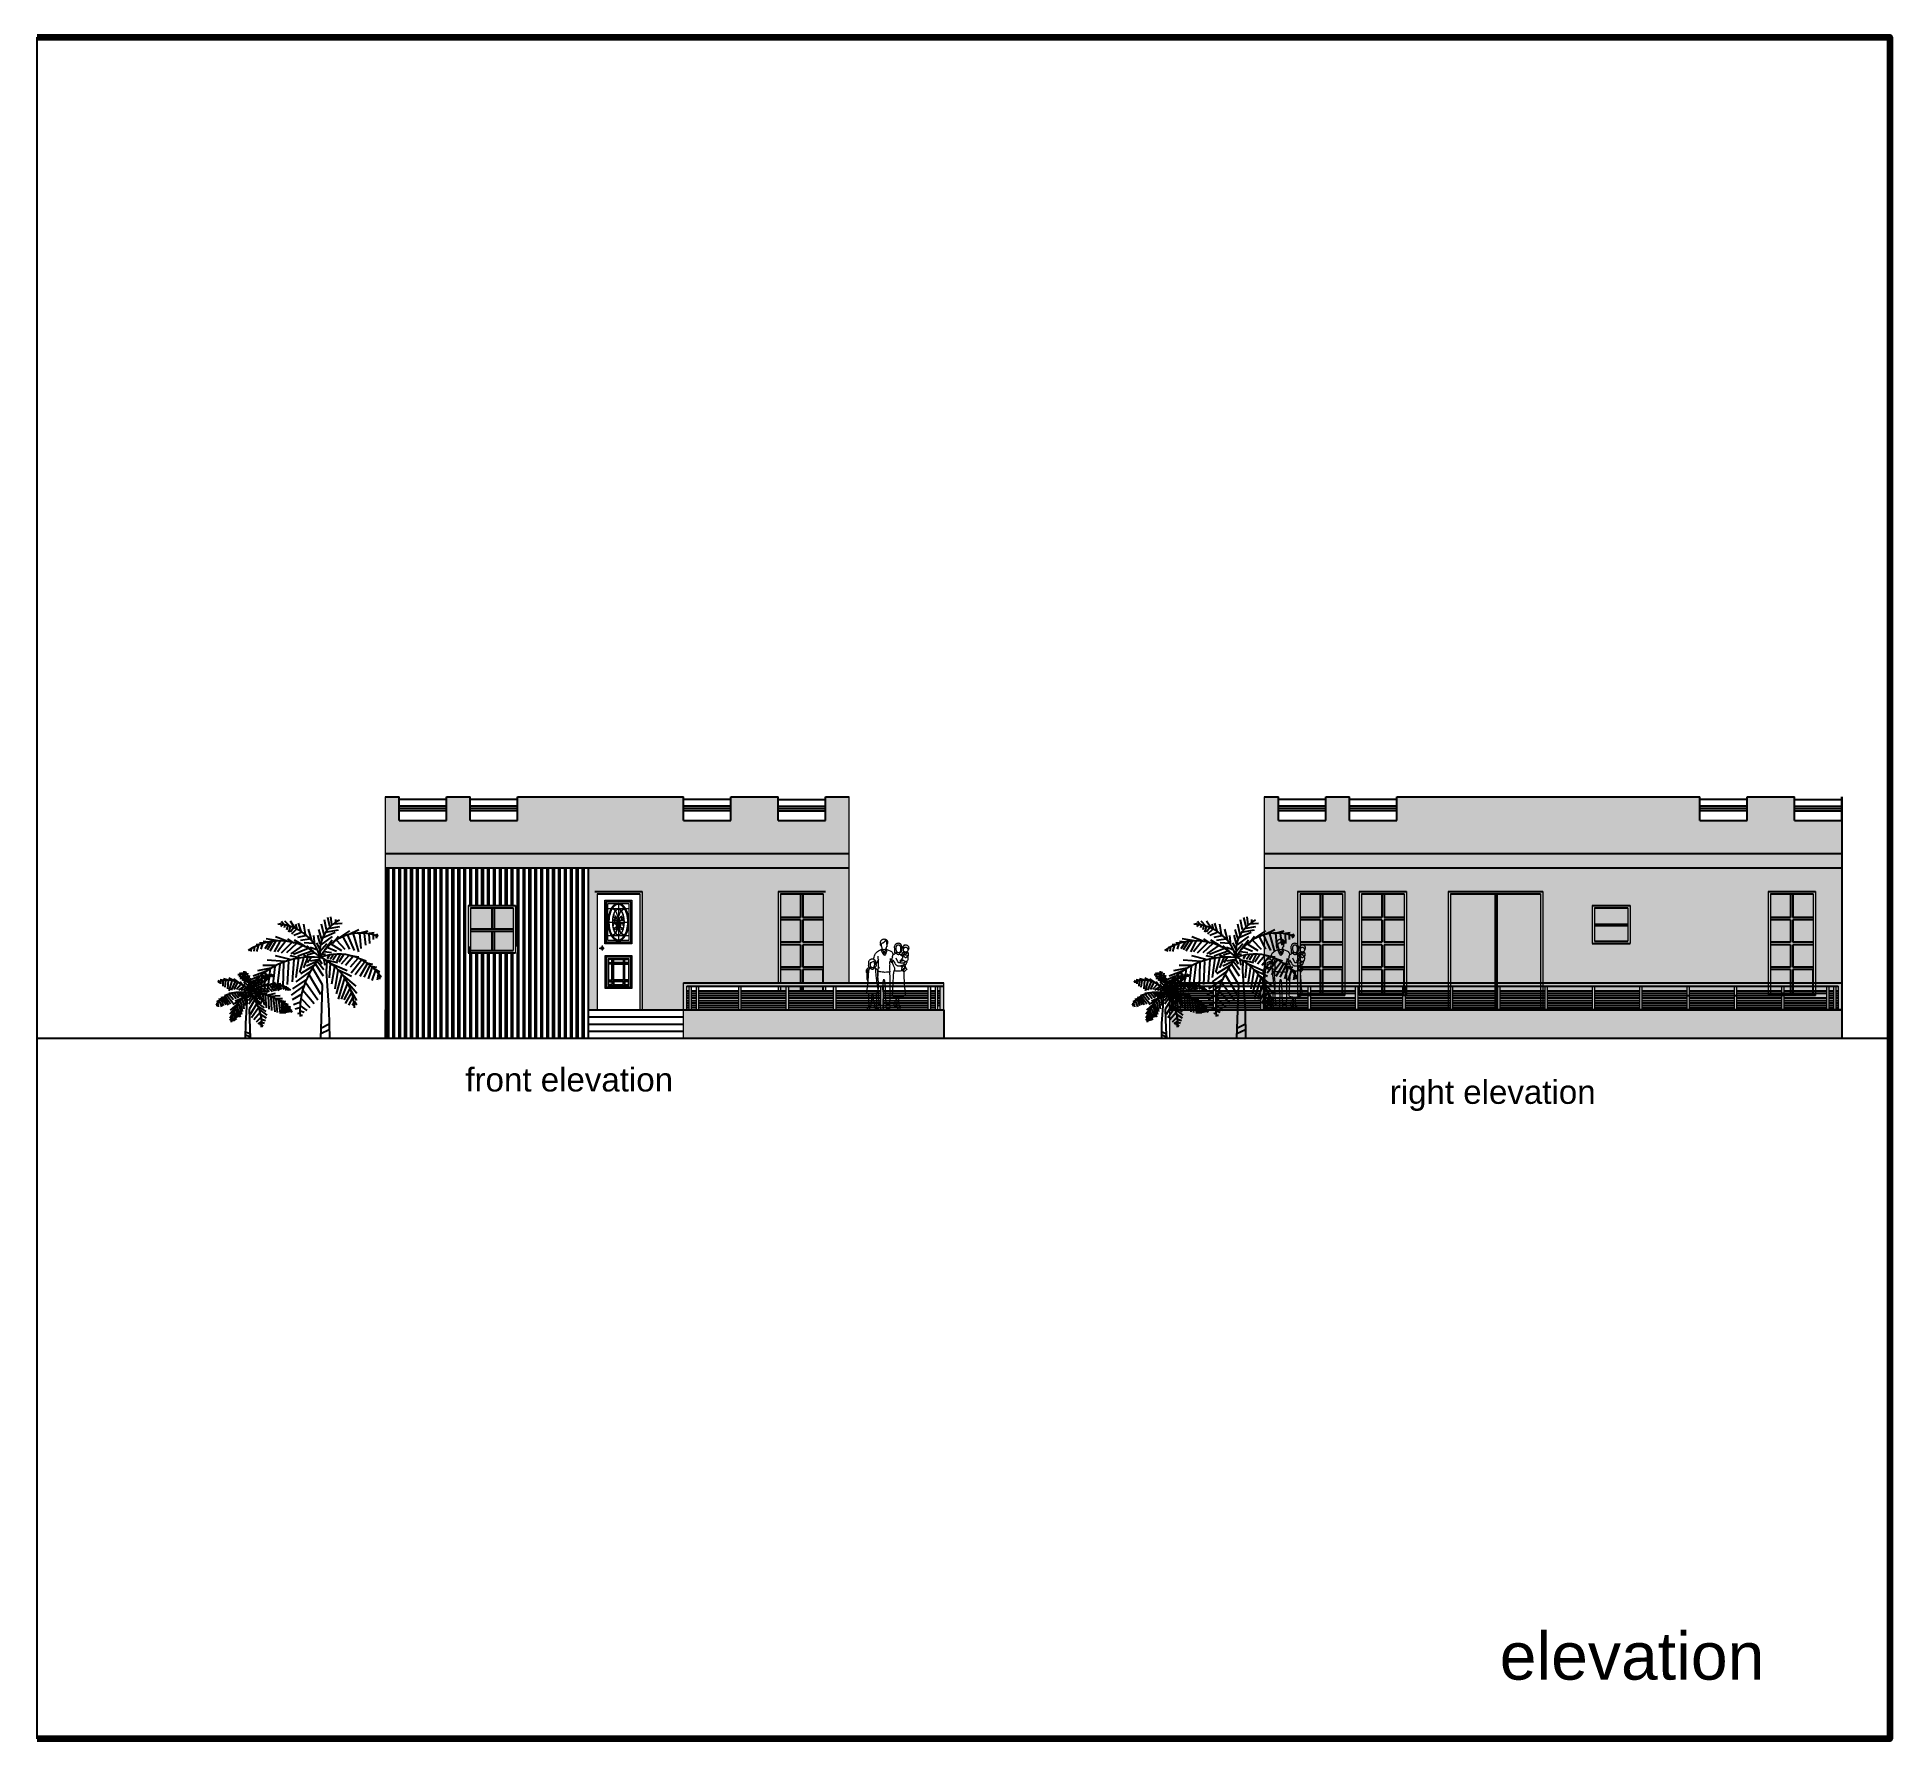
# Model space of a CAD drawing. Header units: inches. Extents: x -59 to 212, y 9 to 737.
# Drawn here: x -58.92 to -19.78, y 375.55 to 411.49 of the extents above; entities that cross this region are included whole.
import ezdxf

# ---------------------------------------------------------------- set-up
doc = ezdxf.new("R2010")
doc.units = ezdxf.units.IN
doc.header["$MEASUREMENT"] = 0
doc.layers.add('30-ESC HUM', color=251, linetype='Continuous', lineweight=0)
doc.layers.add('DOOR', color=32, linetype='Continuous', lineweight=15)
doc.layers.add('BN', color=1, linetype='Continuous')
doc.styles.get("Standard").update_dxf_attribs({"font": 'arial.ttf'})

msp = doc.modelspace()

# ---------------------------------------------------------------- texts
at = {"lineweight": 0, "char_height": 0.5, "attachment_point": 1}
for s, insert in [('front elevation', (-49.86974, 389.72462)), ('right elevation', (-30.34405, 389.46388))]:
    msp.add_mtext_dynamic_manual_height_columns(s, width=6, gutter_width=1, heights=[0], dxfattribs=dict(at, insert=insert))
at = {"color": 3, "lineweight": 0, "insert": (-28.02158, 377.80638), "char_height": 1, "width": 25.7543897, "attachment_point": 1}
msp.add_mtext('elevation ', dxfattribs=at)

# ---------------------------------------------------------------- blocks, each defined once
blk = doc.blocks.new('A$C48E30447')
at = {"layer": '30-ESC HUM'}
for p, q in [((0.225, 1.45), (0.238, 1.483)), ((0.238, 1.483), (0.246, 1.496)), ((0.246, 1.496), (0.254, 1.508)), ((0.254, 1.508), (0.273, 1.525)), ((0.273, 1.525), (0.294, 1.541)), ((0.294, 1.541), (0.321, 1.556)), ((0.321, 1.556), (0.394, 1.589)), ((0.373, 1.781), (0.375, 1.798)), ((0.373, 1.769), (0.373, 1.781)), ((0.375, 1.758), (0.373, 1.769)), ((0.375, 1.798), (0.379, 1.81)), ((0.377, 1.75), (0.375, 1.758)), ((0.375, 1.733), (0.377, 1.735)), ((0.375, 1.723), (0.375, 1.733)), ((0.377, 1.706), (0.375, 1.723)), ((0.379, 1.741), (0.377, 1.75)), ((0.379, 1.7), (0.377, 1.706)), ((0.379, 1.81), (0.383, 1.819)), ((0.39, 1.725), (0.379, 1.741)), ((0.381, 1.693), (0.379, 1.7)), ((0.387, 1.685), (0.381, 1.693)), ((0.383, 1.819), (0.387, 1.827)), ((0.387, 1.827), (0.396, 1.841)), ((0.394, 1.752), (0.39, 1.725)), ((0.39, 1.719), (0.39, 1.71)), ((0.39, 1.71), (0.392, 1.693)), ((0.402, 1.596), (0.39, 1.571)), ((0.39, 1.571), (0.402, 1.544)), ((0.392, 1.693), (0.394, 1.679)), ((0.398, 1.744), (0.394, 1.752)), ((0.394, 1.679), (0.396, 1.669)), ((0.394, 1.589), (0.404, 1.596)), ((0.396, 1.841), (0.414, 1.852)), ((0.396, 1.669), (0.412, 1.635)), ((0.404, 1.75), (0.398, 1.744)), ((0.402, 1.544), (0.408, 1.531)), ((0.414, 1.756), (0.404, 1.75)), ((0.404, 1.596), (0.404, 1.589)), ((0.408, 1.531), (0.415, 1.514)), ((0.412, 1.604), (0.41, 1.6)), ((0.41, 1.6), (0.414, 1.591)), ((0.419, 1.616), (0.412, 1.633)), ((0.412, 1.633), (0.412, 1.625)), ((0.412, 1.625), (0.412, 1.621)), ((0.412, 1.621), (0.412, 1.604)), ((0.414, 1.852), (0.423, 1.858)), ((0.417, 1.764), (0.414, 1.756)), ((0.414, 1.591), (0.417, 1.583)), ((0.415, 1.514), (0.431, 1.489)), ((0.421, 1.76), (0.417, 1.764)), ((0.417, 1.583), (0.423, 1.573)), ((0.429, 1.602), (0.419, 1.616)), ((0.425, 1.758), (0.421, 1.76)), ((0.423, 1.858), (0.435, 1.864)), ((0.423, 1.573), (0.431, 1.562)), ((0.429, 1.758), (0.425, 1.758)), ((0.435, 1.76), (0.429, 1.758)), ((0.435, 1.596), (0.429, 1.602)), ((0.431, 1.562), (0.435, 1.556)), ((0.452, 1.519), (0.431, 1.489)), ((0.431, 1.489), (0.442, 1.475)), ((0.435, 1.864), (0.452, 1.868)), ((0.44, 1.762), (0.435, 1.76)), ((0.446, 1.589), (0.435, 1.596)), ((0.435, 1.556), (0.44, 1.55)), ((0.444, 1.766), (0.44, 1.762)), ((0.44, 1.55), (0.446, 1.544)), ((0.442, 1.475), (0.452, 1.462)), ((0.448, 1.768), (0.444, 1.766)), ((0.458, 1.585), (0.446, 1.589)), ((0.446, 1.544), (0.454, 1.543)), ((0.446, 1.512), (0.452, 1.519)), ((0.452, 1.769), (0.448, 1.768)), ((0.452, 1.868), (0.464, 1.87)), ((0.456, 1.773), (0.452, 1.769)), ((0.452, 1.519), (0.464, 1.539)), ((0.464, 1.494), (0.452, 1.519)), ((0.452, 1.462), (0.464, 1.494)), ((0.454, 1.543), (0.462, 1.541)), ((0.464, 1.779), (0.456, 1.773)), ((0.475, 1.585), (0.458, 1.585)), ((0.458, 1.527), (0.464, 1.539)), ((0.464, 1.87), (0.481, 1.868)), ((0.469, 1.787), (0.464, 1.779)), ((0.464, 1.539), (0.489, 1.539)), ((0.475, 1.794), (0.469, 1.787)), ((0.481, 1.804), (0.475, 1.794)), ((0.489, 1.589), (0.475, 1.585)), ((0.481, 1.868), (0.492, 1.866)), ((0.5, 1.819), (0.481, 1.804)), ((0.496, 1.593), (0.489, 1.589)), ((0.489, 1.539), (0.5, 1.519)), ((0.489, 1.494), (0.494, 1.508)), ((0.494, 1.481), (0.489, 1.494)), ((0.492, 1.866), (0.504, 1.864)), ((0.494, 1.508), (0.5, 1.519)), ((0.498, 1.471), (0.494, 1.481)), ((0.504, 1.6), (0.496, 1.593)), ((0.498, 1.55), (0.506, 1.56)), ((0.502, 1.464), (0.498, 1.471)), ((0.508, 1.825), (0.5, 1.819)), ((0.5, 1.519), (0.506, 1.508)), ((0.512, 1.477), (0.502, 1.464)), ((0.504, 1.864), (0.515, 1.86)), ((0.512, 1.61), (0.504, 1.6)), ((0.506, 1.56), (0.514, 1.569)), ((0.506, 1.508), (0.512, 1.498)), ((0.514, 1.827), (0.508, 1.825)), ((0.519, 1.627), (0.512, 1.61)), ((0.512, 1.498), (0.517, 1.489)), ((0.517, 1.487), (0.512, 1.477)), ((0.515, 1.829), (0.514, 1.827)), ((0.514, 1.569), (0.517, 1.581)), ((0.515, 1.86), (0.525, 1.854)), ((0.519, 1.825), (0.515, 1.829)), ((0.517, 1.581), (0.521, 1.596)), ((0.517, 1.489), (0.517, 1.487)), ((0.527, 1.818), (0.519, 1.825)), ((0.519, 1.627), (0.531, 1.652)), ((0.519, 1.625), (0.519, 1.627)), ((0.521, 1.606), (0.519, 1.625)), ((0.519, 1.489), (0.533, 1.521)), ((0.521, 1.608), (0.521, 1.606)), ((0.521, 1.596), (0.521, 1.608)), ((0.546, 1.569), (0.523, 1.608)), ((0.525, 1.854), (0.533, 1.848)), ((0.531, 1.81), (0.527, 1.818)), ((0.533, 1.793), (0.531, 1.81)), ((0.531, 1.652), (0.537, 1.668)), ((0.533, 1.848), (0.542, 1.839)), ((0.537, 1.781), (0.533, 1.793)), ((0.533, 1.521), (0.54, 1.546)), ((0.539, 1.769), (0.537, 1.781)), ((0.539, 1.693), (0.537, 1.675)), ((0.537, 1.675), (0.544, 1.683)), ((0.537, 1.668), (0.537, 1.666)), ((0.54, 1.764), (0.539, 1.769)), ((0.54, 1.719), (0.539, 1.693)), ((0.539, 1.593), (0.631, 1.554)), ((0.542, 1.752), (0.54, 1.764)), ((0.54, 1.727), (0.542, 1.752)), ((0.544, 1.729), (0.54, 1.725)), ((0.54, 1.725), (0.54, 1.727)), ((0.54, 1.546), (0.546, 1.569)), ((0.542, 1.839), (0.548, 1.827)), ((0.548, 1.733), (0.544, 1.729)), ((0.544, 1.683), (0.548, 1.693)), ((0.548, 1.827), (0.552, 1.819)), ((0.55, 1.739), (0.548, 1.733)), ((0.548, 1.693), (0.55, 1.704)), ((0.554, 1.75), (0.55, 1.739)), ((0.552, 1.71), (0.55, 1.725)), ((0.55, 1.704), (0.552, 1.71)), ((0.552, 1.819), (0.556, 1.81)), ((0.558, 1.76), (0.554, 1.75)), ((0.556, 1.81), (0.558, 1.8)), ((0.558, 1.8), (0.56, 1.787)), ((0.56, 1.769), (0.558, 1.76)), ((0.56, 1.787), (0.56, 1.777)), ((0.56, 1.777), (0.56, 1.769)), ((0.631, 1.554), (0.648, 1.544)), ((0.648, 1.544), (0.66, 1.539)), ((0.66, 1.539), (0.671, 1.527)), ((0.671, 1.527), (0.677, 1.521)), ((0.677, 1.521), (0.689, 1.508)), ((0.689, 1.508), (0.694, 1.498)), ((0.694, 1.498), (0.698, 1.489)), ((0.698, 1.489), (0.702, 1.473)), ((0.702, 1.473), (0.706, 1.456)), ((0.721, 1.466), (0.731, 1.471)), ((0.731, 1.471), (0.798, 1.506)), ((0.739, 1.669), (0.737, 1.658)), ((0.737, 1.658), (0.737, 1.644)), ((0.737, 1.644), (0.739, 1.627)), ((0.742, 1.683), (0.739, 1.669)), ((0.739, 1.627), (0.74, 1.604)), ((0.74, 1.604), (0.742, 1.573)), ((0.748, 1.694), (0.742, 1.683)), ((0.742, 1.573), (0.746, 1.544)), ((0.746, 1.508), (0.744, 1.5)), ((0.744, 1.5), (0.756, 1.502)), ((0.746, 1.544), (0.746, 1.527)), ((0.746, 1.527), (0.746, 1.508)), ((0.754, 1.704), (0.748, 1.694)), ((0.76, 1.714), (0.754, 1.704)), ((0.756, 1.502), (0.767, 1.504)), ((0.765, 1.721), (0.76, 1.714)), ((0.773, 1.729), (0.765, 1.721)), ((0.767, 1.504), (0.773, 1.506)), ((0.783, 1.737), (0.773, 1.729)), ((0.773, 1.506), (0.779, 1.508)), ((0.779, 1.641), (0.777, 1.625)), ((0.777, 1.625), (0.779, 1.602)), ((0.781, 1.654), (0.779, 1.641)), ((0.779, 1.602), (0.781, 1.585)), ((0.779, 1.508), (0.785, 1.512)), ((0.783, 1.664), (0.781, 1.654)), ((0.781, 1.585), (0.785, 1.571)), ((0.796, 1.744), (0.783, 1.737)), ((0.787, 1.671), (0.783, 1.664)), ((0.785, 1.571), (0.789, 1.56)), ((0.785, 1.512), (0.789, 1.516)), ((0.789, 1.677), (0.787, 1.671)), ((0.792, 1.683), (0.789, 1.677)), ((0.789, 1.56), (0.796, 1.546)), ((0.789, 1.516), (0.794, 1.521)), ((0.796, 1.687), (0.792, 1.683)), ((0.794, 1.521), (0.796, 1.525)), ((0.796, 1.502), (0.794, 1.496)), ((0.794, 1.496), (0.794, 1.491)), ((0.794, 1.491), (0.796, 1.487)), ((0.802, 1.748), (0.796, 1.744)), ((0.804, 1.694), (0.796, 1.687)), ((0.796, 1.546), (0.8, 1.541)), ((0.796, 1.525), (0.798, 1.533)), ((0.798, 1.506), (0.796, 1.502)), ((0.796, 1.487), (0.8, 1.479)), ((0.8, 1.519), (0.798, 1.504)), ((0.8, 1.541), (0.804, 1.535)), ((0.8, 1.479), (0.808, 1.473)), ((0.808, 1.75), (0.802, 1.748)), ((0.812, 1.698), (0.804, 1.694)), ((0.804, 1.535), (0.806, 1.531)), ((0.806, 1.531), (0.817, 1.521)), ((0.816, 1.752), (0.808, 1.75)), ((0.808, 1.473), (0.816, 1.469)), ((0.819, 1.702), (0.812, 1.698)), ((0.825, 1.754), (0.816, 1.752)), ((0.816, 1.469), (0.823, 1.468)), ((0.817, 1.521), (0.829, 1.514)), ((0.829, 1.704), (0.819, 1.702)), ((0.841, 1.756), (0.825, 1.754)), ((0.842, 1.706), (0.829, 1.704)), ((0.829, 1.514), (0.837, 1.512)), ((0.837, 1.512), (0.846, 1.51)), ((0.858, 1.754), (0.841, 1.756)), ((0.858, 1.704), (0.842, 1.706)), ((0.846, 1.51), (0.858, 1.51)), ((0.869, 1.752), (0.858, 1.754)), ((0.866, 1.702), (0.858, 1.704)), ((0.858, 1.51), (0.869, 1.512)), ((0.875, 1.698), (0.866, 1.702)), ((0.867, 1.468), (0.873, 1.469)), ((0.879, 1.748), (0.869, 1.752)), ((0.869, 1.512), (0.881, 1.519)), ((0.873, 1.469), (0.875, 1.473)), ((0.885, 1.693), (0.875, 1.698)), ((0.875, 1.473), (0.908, 1.448)), ((0.889, 1.743), (0.879, 1.748)), ((0.879, 1.473), (0.881, 1.496)), ((0.881, 1.519), (0.887, 1.525)), ((0.881, 1.496), (0.885, 1.512)), ((0.891, 1.687), (0.885, 1.693)), ((0.885, 1.519), (0.885, 1.516)), ((0.885, 1.516), (0.896, 1.516)), ((0.887, 1.525), (0.892, 1.531)), ((0.898, 1.737), (0.889, 1.743)), ((0.896, 1.679), (0.891, 1.687)), ((0.892, 1.531), (0.898, 1.541)), ((0.902, 1.668), (0.896, 1.679)), ((0.896, 1.516), (0.904, 1.518)), ((0.908, 1.729), (0.898, 1.737)), ((0.898, 1.541), (0.902, 1.55)), ((0.906, 1.656), (0.902, 1.668)), ((0.902, 1.55), (0.906, 1.56)), ((0.904, 1.518), (0.91, 1.519)), ((0.908, 1.644), (0.906, 1.656)), ((0.906, 1.56), (0.908, 1.569)), ((0.914, 1.721), (0.908, 1.729)), ((0.91, 1.629), (0.908, 1.644)), ((0.908, 1.569), (0.91, 1.581)), ((0.91, 1.61), (0.91, 1.629)), ((0.91, 1.593), (0.91, 1.61)), ((0.91, 1.581), (0.91, 1.593)), ((0.91, 1.519), (0.916, 1.521)), ((0.954, 1.473), (0.91, 1.448)), ((0.917, 1.716), (0.914, 1.721)), ((0.916, 1.521), (0.919, 1.525)), ((0.923, 1.708), (0.917, 1.716)), ((0.919, 1.525), (0.921, 1.527)), ((0.921, 1.527), (0.925, 1.533)), ((0.927, 1.7), (0.923, 1.708)), ((0.925, 1.533), (0.929, 1.539)), ((0.931, 1.685), (0.927, 1.7)), ((0.929, 1.539), (0.931, 1.546)), ((0.933, 1.669), (0.931, 1.685)), ((0.931, 1.546), (0.933, 1.556)), ((0.937, 1.633), (0.933, 1.669)), ((0.933, 1.556), (0.937, 1.573)), ((0.939, 1.604), (0.937, 1.633)), ((0.937, 1.573), (0.939, 1.604)), ((0.956, 1.506), (0.95, 1.496)), ((0.95, 1.496), (0.95, 1.485)), ((0.95, 1.485), (0.954, 1.473)), ((0.954, 1.473), (0.964, 1.46)), ((0.962, 1.512), (0.956, 1.506)), ((0.962, 1.652), (0.966, 1.664)), ((0.962, 1.643), (0.962, 1.652)), ((0.971, 1.65), (0.962, 1.643)), ((0.969, 1.516), (0.962, 1.512)), ((0.966, 1.664), (0.971, 1.675)), ((0.969, 1.627), (0.971, 1.639)), ((0.971, 1.616), (0.969, 1.627)), ((0.977, 1.518), (0.969, 1.516)), ((0.971, 1.675), (0.981, 1.687)), ((0.971, 1.644), (0.977, 1.656)), ((0.977, 1.656), (0.971, 1.65)), ((0.971, 1.639), (0.971, 1.644)), ((0.977, 1.621), (0.979, 1.631)), ((0.977, 1.61), (0.977, 1.621)), ((0.977, 1.593), (0.977, 1.61)), ((0.979, 1.573), (0.977, 1.593)), ((0.983, 1.516), (0.977, 1.518)), ((0.979, 1.631), (0.983, 1.639)), ((0.983, 1.556), (0.979, 1.573)), ((0.981, 1.698), (0.989, 1.704)), ((0.991, 1.7), (0.981, 1.698)), ((0.981, 1.687), (0.989, 1.693)), ((0.983, 1.639), (0.989, 1.646)), ((0.989, 1.546), (0.983, 1.556)), ((0.987, 1.514), (0.983, 1.516)), ((0.994, 1.508), (0.987, 1.514)), ((0.989, 1.704), (0.996, 1.706)), ((0.989, 1.693), (1, 1.698)), ((0.989, 1.646), (0.996, 1.65)), ((0.992, 1.539), (0.989, 1.546)), ((1, 1.698), (0.991, 1.7)), ((0.996, 1.519), (0.991, 1.512)), ((1, 1.533), (0.992, 1.539)), ((0.998, 1.504), (0.994, 1.508)), ((0.996, 1.706), (1.004, 1.706)), ((0.996, 1.65), (1, 1.633)), ((1, 1.502), (0.998, 1.504)), ((1, 1.698), (1.006, 1.696)), ((1, 1.633), (1.006, 1.639)), ((1.006, 1.529), (1, 1.533)), ((1.002, 1.5), (1, 1.502)), ((1.016, 1.496), (1, 1.496)), ((1.002, 1.716), (1.016, 1.718)), ((1.008, 1.71), (1.002, 1.716)), ((1.002, 1.496), (1.002, 1.5)), ((1.004, 1.491), (1.002, 1.496)), ((1.004, 1.706), (1.014, 1.704)), ((1.008, 1.479), (1.004, 1.491)), ((1.006, 1.696), (1.01, 1.694)), ((1.006, 1.639), (1.012, 1.644)), ((1.014, 1.527), (1.006, 1.529)), ((1.014, 1.704), (1.008, 1.71)), ((1.01, 1.462), (1.008, 1.479)), ((1.012, 1.644), (1.017, 1.648)), ((1.027, 1.523), (1.014, 1.527)), ((1.016, 1.718), (1.027, 1.716)), ((1.027, 1.493), (1.016, 1.496)), ((1.017, 1.648), (1.023, 1.65)), ((1.023, 1.65), (1.029, 1.65)), ((1.027, 1.716), (1.039, 1.714)), ((1.039, 1.523), (1.027, 1.523)), ((1.035, 1.5), (1.027, 1.493)), ((1.029, 1.65), (1.037, 1.652)), ((1.044, 1.508), (1.035, 1.5)), ((1.037, 1.652), (1.05, 1.65)), ((1.039, 1.714), (1.05, 1.71)), ((1.05, 1.525), (1.039, 1.523)), ((1.039, 1.504), (1.044, 1.508)), ((1.05, 1.71), (1.042, 1.716)), ((1.042, 1.716), (1.054, 1.712)), ((1.056, 1.514), (1.044, 1.508)), ((1.05, 1.475), (1.048, 1.468)), ((1.05, 1.65), (1.056, 1.65)), ((1.056, 1.527), (1.05, 1.525)), ((1.054, 1.481), (1.05, 1.475)), ((1.054, 1.712), (1.067, 1.708)), ((1.058, 1.489), (1.054, 1.481)), ((1.056, 1.65), (1.062, 1.648)), ((1.062, 1.531), (1.056, 1.527)), ((1.073, 1.519), (1.056, 1.514)), ((1.073, 1.496), (1.058, 1.489)), ((1.062, 1.648), (1.067, 1.644)), ((1.069, 1.533), (1.062, 1.531)), ((1.067, 1.708), (1.077, 1.704)), ((1.067, 1.644), (1.073, 1.639)), ((1.075, 1.537), (1.069, 1.533)), ((1.073, 1.639), (1.077, 1.633)), ((1.089, 1.521), (1.073, 1.519)), ((1.085, 1.498), (1.073, 1.496)), ((1.081, 1.543), (1.075, 1.537)), ((1.077, 1.704), (1.089, 1.696)), ((1.077, 1.633), (1.083, 1.625)), ((1.085, 1.548), (1.081, 1.543)), ((1.083, 1.625), (1.085, 1.616)), ((1.085, 1.616), (1.087, 1.602)), ((1.087, 1.55), (1.085, 1.548)), ((1.096, 1.496), (1.085, 1.498)), ((1.087, 1.602), (1.092, 1.608)), ((1.091, 1.56), (1.087, 1.55)), ((1.087, 1.539), (1.087, 1.543)), ((1.089, 1.535), (1.087, 1.539)), ((1.089, 1.696), (1.096, 1.691)), ((1.094, 1.521), (1.089, 1.521)), ((1.094, 1.569), (1.091, 1.56)), ((1.092, 1.608), (1.098, 1.614)), ((1.1, 1.593), (1.094, 1.569)), ((1.098, 1.518), (1.094, 1.521)), ((1.096, 1.691), (1.102, 1.681)), ((1.104, 1.494), (1.096, 1.496)), ((1.098, 1.614), (1.1, 1.593)), ((1.1, 1.514), (1.098, 1.518)), ((1.108, 1.596), (1.1, 1.589)), ((1.104, 1.508), (1.1, 1.514)), ((1.102, 1.681), (1.108, 1.673)), ((1.106, 1.496), (1.104, 1.508)), ((1.106, 1.493), (1.104, 1.494)), ((1.11, 1.489), (1.106, 1.493)), ((1.108, 1.673), (1.112, 1.664)), ((1.112, 1.602), (1.108, 1.596)), ((1.114, 1.471), (1.11, 1.489)), ((1.112, 1.664), (1.116, 1.65)), ((1.116, 1.612), (1.112, 1.602)), ((1.114, 1.46), (1.114, 1.471)), ((1.116, 1.65), (1.117, 1.639)), ((1.117, 1.621), (1.116, 1.612)), ((1.117, 1.639), (1.119, 1.631)), ((1.119, 1.631), (1.117, 1.621)), ((0, 1.037), (0.002, 1.046)), ((0, 1.031), (0, 1.037)), ((0.002, 1.025), (0, 1.031)), ((0, 1.004), (0.002, 1.012)), ((0.002, 0.998), (0, 1.004)), ((0.002, 1.046), (0.006, 1.054)), ((0.002, 1.019), (0.002, 1.025)), ((0.006, 1.012), (0.002, 1.019)), ((0.002, 1.012), (0.002, 1.017)), ((0.002, 1.017), (0.006, 1.012)), ((0.004, 0.989), (0.002, 0.998)), ((0.008, 0.983), (0.004, 0.989)), ((0.006, 1.054), (0.015, 1.069)), ((0.012, 0.977), (0.008, 0.983)), ((0.015, 1.069), (0.021, 1.081)), ((0.021, 1.081), (0.031, 1.089)), ((0.027, 0.996), (0.021, 1)), ((0.021, 1), (0.027, 0.996)), ((0.031, 1.042), (0.027, 1.037)), ((0.027, 1.037), (0.033, 1.035)), ((0.031, 0.992), (0.027, 0.996)), ((0.027, 0.996), (0.029, 0.991)), ((0.029, 0.985), (0.027, 0.975)), ((0.029, 0.991), (0.029, 0.985)), ((0.031, 1.089), (0.05, 1.108)), ((0.033, 1.048), (0.031, 1.042)), ((0.035, 0.989), (0.031, 0.992)), ((0.035, 1.052), (0.033, 1.048)), ((0.033, 1.035), (0.037, 1.029)), ((0.038, 1.054), (0.035, 1.052)), ((0.038, 0.989), (0.035, 0.989)), ((0.037, 1.029), (0.04, 1.025)), ((0.042, 1.05), (0.038, 1.054)), ((0.04, 0.989), (0.038, 0.989)), ((0.056, 1.042), (0.04, 0.752)), ((0.04, 1.025), (0.044, 1.019)), ((0.044, 0.991), (0.04, 0.989)), ((0.046, 1.042), (0.042, 1.05)), ((0.044, 1.019), (0.046, 1.01)), ((0.046, 0.996), (0.044, 0.991)), ((0.046, 1.041), (0.048, 1.042)), ((0.048, 1.042), (0.046, 1.042)), ((0.046, 1.01), (0.046, 1.004)), ((0.046, 1.004), (0.046, 0.996)), ((0.05, 1.108), (0.073, 1.125)), ((0.063, 1.05), (0.056, 1.042)), ((0.06, 1.179), (0.062, 1.194)), ((0.062, 1.154), (0.06, 1.179)), ((0.062, 1.206), (0.063, 1.225)), ((0.062, 1.194), (0.062, 1.206)), ((0.063, 1.146), (0.062, 1.154)), ((0.063, 1.266), (0.067, 1.283)), ((0.063, 1.248), (0.063, 1.266)), ((0.063, 1.225), (0.063, 1.248)), ((0.067, 1.137), (0.063, 1.146)), ((0.067, 1.06), (0.063, 1.05)), ((0.067, 1.283), (0.073, 1.296)), ((0.069, 1.131), (0.067, 1.137)), ((0.071, 1.073), (0.067, 1.06)), ((0.071, 1.129), (0.069, 1.131)), ((0.075, 1.127), (0.071, 1.129)), ((0.073, 1.085), (0.071, 1.073)), ((0.073, 1.296), (0.079, 1.308)), ((0.117, 1.116), (0.073, 1.091)), ((0.073, 1.091), (0.073, 1.085)), ((0.079, 1.121), (0.075, 1.127)), ((0.079, 1.308), (0.085, 1.314)), ((0.085, 1.121), (0.079, 1.121)), ((0.085, 1.314), (0.09, 1.319)), ((0.096, 1.119), (0.085, 1.121)), ((0.09, 1.319), (0.098, 1.325)), ((0.108, 1.121), (0.096, 1.119)), ((0.098, 1.325), (0.108, 1.331)), ((0.102, 1.237), (0.1, 1.194)), ((0.1, 1.194), (0.102, 1.167)), ((0.123, 1.244), (0.102, 1.239)), ((0.102, 1.239), (0.102, 1.237)), ((0.102, 1.167), (0.104, 1.16)), ((0.104, 1.16), (0.106, 1.154)), ((0.106, 1.154), (0.108, 1.148)), ((0.108, 1.331), (0.115, 1.335)), ((0.108, 1.148), (0.112, 1.142)), ((0.112, 1.142), (0.119, 1.133)), ((0.115, 1.335), (0.125, 1.339)), ((0.119, 1.125), (0.117, 1.119)), ((0.119, 1.114), (0.117, 1.116)), ((0.117, 1.096), (0.119, 1.104)), ((0.119, 1.089), (0.117, 1.096)), ((0.119, 1.133), (0.125, 1.127)), ((0.119, 1.127), (0.119, 1.125)), ((0.119, 1.104), (0.119, 1.114)), ((0.121, 1.083), (0.119, 1.089)), ((0.125, 1.079), (0.121, 1.083)), ((0.146, 1.254), (0.123, 1.244)), ((0.125, 1.339), (0.137, 1.341)), ((0.125, 1.127), (0.131, 1.123)), ((0.129, 1.075), (0.125, 1.079)), ((0.135, 1.071), (0.129, 1.075)), ((0.131, 1.123), (0.14, 1.117)), ((0.144, 1.069), (0.135, 1.071)), ((0.137, 1.341), (0.146, 1.343)), ((0.14, 1.117), (0.148, 1.116)), ((0.152, 1.067), (0.144, 1.069)), ((0.146, 1.343), (0.156, 1.343)), ((0.167, 1.262), (0.146, 1.254)), ((0.148, 1.116), (0.158, 1.114)), ((0.163, 1.067), (0.152, 1.067)), ((0.156, 1.343), (0.163, 1.343)), ((0.158, 1.114), (0.165, 1.114)), ((0.163, 1.343), (0.173, 1.341)), ((0.169, 1.067), (0.163, 1.067)), ((0.165, 1.114), (0.177, 1.117)), ((0.181, 1.271), (0.167, 1.262)), ((0.177, 1.069), (0.169, 1.067)), ((0.173, 1.341), (0.183, 1.341)), ((0.177, 1.117), (0.183, 1.119)), ((0.183, 1.073), (0.177, 1.069)), ((0.192, 1.277), (0.181, 1.271)), ((0.183, 1.341), (0.19, 1.337)), ((0.183, 1.119), (0.188, 1.123)), ((0.188, 1.077), (0.183, 1.073)), ((0.185, 1.343), (0.202, 1.391)), ((0.188, 1.123), (0.196, 1.131)), ((0.192, 1.083), (0.188, 1.077)), ((0.19, 1.337), (0.2, 1.335)), ((0.198, 1.279), (0.192, 1.277)), ((0.196, 1.091), (0.192, 1.083)), ((0.196, 1.131), (0.204, 1.141)), ((0.196, 1.119), (0.196, 1.096)), ((0.248, 1.091), (0.196, 1.119)), ((0.196, 1.096), (0.196, 1.091)), ((0.204, 1.277), (0.198, 1.279)), ((0.2, 1.335), (0.208, 1.329)), ((0.202, 1.391), (0.215, 1.425)), ((0.208, 1.275), (0.204, 1.277)), ((0.204, 1.141), (0.21, 1.152)), ((0.208, 1.329), (0.215, 1.323)), ((0.21, 1.273), (0.208, 1.275)), ((0.215, 1.119), (0.208, 1.117)), ((0.212, 1.267), (0.21, 1.273)), ((0.21, 1.152), (0.215, 1.166)), ((0.213, 1.264), (0.212, 1.267)), ((0.213, 1.254), (0.213, 1.264)), ((0.213, 1.242), (0.213, 1.254)), ((0.215, 1.231), (0.213, 1.242)), ((0.215, 1.425), (0.225, 1.45)), ((0.215, 1.323), (0.221, 1.317)), ((0.219, 1.206), (0.215, 1.231)), ((0.215, 1.166), (0.217, 1.177)), ((0.221, 1.121), (0.215, 1.119)), ((0.217, 1.177), (0.219, 1.185)), ((0.219, 1.185), (0.219, 1.206)), ((0.221, 1.317), (0.227, 1.31)), ((0.229, 1.123), (0.221, 1.121)), ((0.227, 1.31), (0.233, 1.3)), ((0.235, 1.127), (0.229, 1.123)), ((0.233, 1.3), (0.237, 1.289)), ((0.242, 1.135), (0.235, 1.127)), ((0.237, 1.289), (0.24, 1.281)), ((0.24, 1.281), (0.24, 1.271)), ((0.24, 1.271), (0.242, 1.248)), ((0.242, 1.248), (0.244, 1.225)), ((0.246, 1.141), (0.242, 1.135)), ((0.244, 1.225), (0.246, 1.216)), ((0.246, 1.216), (0.248, 1.2)), ((0.252, 1.192), (0.246, 1.192)), ((0.25, 1.148), (0.246, 1.141)), ((0.248, 1.2), (0.25, 1.194)), ((0.25, 1.031), (0.248, 1.091)), ((0.25, 1.194), (0.254, 1.185)), ((0.252, 1.154), (0.25, 1.148)), ((0.26, 0.906), (0.25, 1.031)), ((0.319, 1.325), (0.252, 1.192)), ((0.254, 1.16), (0.252, 1.154)), ((0.254, 1.185), (0.254, 1.173)), ((0.254, 1.173), (0.254, 1.16)), ((0.254, 1.089), (0.265, 1.083)), ((0.265, 1.083), (0.271, 1.079)), ((0.271, 1.079), (0.277, 1.073)), ((0.277, 1.073), (0.283, 1.066)), ((0.283, 1.066), (0.287, 1.06)), ((0.287, 1.06), (0.289, 1.054)), ((0.289, 1.054), (0.29, 1.042)), ((0.29, 1.042), (0.292, 1.031)), ((0.292, 1.031), (0.294, 0.996)), ((0.294, 0.996), (0.294, 0.954)), ((0.306, 0.983), (0.302, 0.954)), ((0.31, 1.014), (0.306, 0.983)), ((0.31, 1.037), (0.312, 1.06)), ((0.31, 1.016), (0.31, 1.037)), ((0.335, 1.008), (0.31, 1.016)), ((0.31, 1.012), (0.31, 1.014)), ((0.314, 1.389), (0.312, 1.416)), ((0.312, 1.06), (0.315, 1.085)), ((0.315, 1.348), (0.314, 1.389)), ((0.319, 1.327), (0.315, 1.348)), ((0.315, 1.085), (0.319, 1.102)), ((0.317, 1.196), (0.319, 1.219)), ((0.317, 1.179), (0.317, 1.196)), ((0.317, 1.167), (0.317, 1.179)), ((0.319, 1.154), (0.317, 1.167)), ((0.321, 1.266), (0.319, 1.325)), ((0.319, 1.237), (0.321, 1.254)), ((0.319, 1.219), (0.319, 1.237)), ((0.319, 1.144), (0.319, 1.154)), ((0.321, 1.125), (0.319, 1.144)), ((0.319, 1.102), (0.321, 1.125)), ((0.321, 1.254), (0.321, 1.266)), ((0.321, 1.137), (0.323, 1.129)), ((0.323, 1.129), (0.329, 1.114)), ((0.329, 1.114), (0.335, 1.104)), ((0.335, 1.104), (0.34, 1.098)), ((0.356, 1.004), (0.335, 1.008)), ((0.385, 0.998), (0.356, 1.004)), ((0.419, 0.994), (0.385, 0.998)), ((0.458, 0.991), (0.419, 0.994)), ((0.475, 1.435), (0.452, 1.464)), ((0.487, 0.989), (0.458, 0.991)), ((0.496, 1.458), (0.475, 1.435)), ((0.527, 0.991), (0.487, 0.989)), ((0.565, 0.992), (0.527, 0.991)), ((0.598, 0.996), (0.565, 0.992)), ((0.619, 1), (0.598, 0.996)), ((0.612, 1.144), (0.61, 1.125)), ((0.61, 1.125), (0.61, 1.108)), ((0.61, 1.108), (0.61, 1.079)), ((0.61, 1.079), (0.614, 1.054)), ((0.614, 1.167), (0.612, 1.144)), ((0.623, 1.275), (0.614, 1.254)), ((0.614, 1.254), (0.614, 1.248)), ((0.614, 1.248), (0.614, 1.223)), ((0.614, 1.223), (0.615, 1.191)), ((0.615, 1.191), (0.614, 1.167)), ((0.614, 1.054), (0.619, 1.002)), ((0.619, 1.002), (0.619, 1)), ((0.621, 0.979), (0.619, 0.989)), ((0.623, 0.948), (0.621, 0.979)), ((0.633, 1.302), (0.623, 1.275)), ((0.637, 1.319), (0.633, 1.302)), ((0.637, 1.337), (0.637, 1.354)), ((0.637, 1.354), (0.637, 1.319)), ((0.637, 1.331), (0.637, 1.337)), ((0.637, 1.319), (0.637, 1.331)), ((0.642, 1.308), (0.637, 1.319)), ((0.658, 1.275), (0.642, 1.308)), ((0.675, 1.246), (0.658, 1.275)), ((0.689, 1.227), (0.675, 1.246)), ((0.685, 1.339), (0.689, 1.385)), ((0.685, 1.314), (0.685, 1.339)), ((0.687, 1.277), (0.685, 1.314)), ((0.689, 1.256), (0.687, 1.277)), ((0.689, 1.385), (0.69, 1.402)), ((0.689, 1.396), (0.689, 1.385)), ((0.692, 1.237), (0.689, 1.256)), ((0.69, 1.402), (0.694, 1.419)), ((0.698, 1.214), (0.692, 1.237)), ((0.698, 1.212), (0.692, 1.219)), ((0.694, 1.419), (0.696, 1.431)), ((0.696, 1.431), (0.698, 1.441)), ((0.698, 1.441), (0.702, 1.446)), ((0.698, 1.308), (0.752, 1.227)), ((0.706, 1.192), (0.698, 1.214)), ((0.702, 1.446), (0.706, 1.452)), ((0.706, 1.452), (0.71, 1.456)), ((0.715, 1.171), (0.706, 1.192)), ((0.71, 1.456), (0.714, 1.46)), ((0.714, 1.46), (0.721, 1.466)), ((0.725, 1.152), (0.715, 1.171)), ((0.721, 0.971), (0.723, 0.987)), ((0.723, 0.987), (0.727, 1.002)), ((0.735, 1.133), (0.725, 1.152)), ((0.727, 1.002), (0.731, 1.014)), ((0.731, 1.014), (0.733, 1.023)), ((0.733, 1.023), (0.74, 1.042)), ((0.744, 1.114), (0.735, 1.133)), ((0.74, 1.042), (0.748, 1.067)), ((0.74, 1.042), (0.74, 1.041)), ((0.74, 1.041), (0.754, 1.035)), ((0.754, 1.096), (0.744, 1.114)), ((0.748, 1.067), (0.754, 1.096)), ((0.752, 1.227), (0.771, 1.2)), ((0.754, 1.035), (0.767, 1.031)), ((0.767, 1.031), (0.781, 1.029)), ((0.771, 1.2), (0.789, 1.183)), ((0.781, 1.029), (0.796, 1.027)), ((0.833, 1.266), (0.789, 1.36)), ((0.789, 1.183), (0.8, 1.173)), ((0.796, 1.027), (0.823, 1.025)), ((0.8, 1.173), (0.812, 1.167)), ((0.812, 1.167), (0.821, 1.164)), ((0.821, 1.164), (0.829, 1.162)), ((0.823, 1.468), (0.835, 1.464)), ((0.823, 1.025), (0.846, 1.025)), ((0.829, 1.162), (0.846, 1.16)), ((0.839, 1.254), (0.833, 1.266)), ((0.835, 1.464), (0.846, 1.464)), ((0.842, 1.248), (0.839, 1.254)), ((0.844, 1.246), (0.842, 1.248)), ((0.848, 1.242), (0.844, 1.246)), ((0.846, 1.464), (0.86, 1.464)), ((0.846, 1.16), (0.864, 1.16)), ((0.846, 1.025), (0.898, 1.029)), ((0.858, 1.242), (0.848, 1.242)), ((0.869, 1.242), (0.858, 1.242)), ((0.86, 1.464), (0.867, 1.468)), ((0.864, 1.16), (0.908, 1.162)), ((0.898, 1.242), (0.869, 1.242)), ((0.889, 1.291), (0.887, 1.287)), ((0.887, 1.287), (0.889, 1.283)), ((0.891, 1.298), (0.889, 1.291)), ((0.889, 1.283), (0.892, 1.279)), ((0.892, 1.3), (0.891, 1.298)), ((0.892, 1.279), (0.891, 1.275)), ((0.891, 1.275), (0.891, 1.271)), ((0.891, 1.271), (0.891, 1.267)), ((0.891, 1.267), (0.892, 1.264)), ((0.896, 1.302), (0.892, 1.3)), ((0.892, 1.264), (0.898, 1.26)), ((0.896, 1.258), (0.892, 1.252)), ((0.892, 1.252), (0.894, 1.246)), ((0.894, 1.246), (0.898, 1.242)), ((0.9, 1.302), (0.896, 1.302)), ((0.898, 1.26), (0.896, 1.258)), ((0.898, 1.242), (0.985, 1.242)), ((0.898, 1.029), (0.942, 1.037)), ((0.904, 1.302), (0.9, 1.302)), ((0.912, 1.296), (0.904, 1.302)), ((0.91, 1.448), (0.944, 1.421)), ((0.933, 1.166), (0.91, 1.162)), ((0.91, 1.162), (0.923, 1.131)), ((0.914, 1.296), (0.912, 1.296)), ((0.921, 1.314), (0.914, 1.296)), ((0.923, 1.331), (0.919, 1.325)), ((0.919, 1.325), (0.919, 1.319)), ((0.919, 1.319), (0.921, 1.314)), ((0.919, 1.142), (0.923, 1.131)), ((0.923, 1.294), (0.921, 1.292)), ((0.921, 1.292), (0.933, 1.285)), ((0.923, 1.333), (0.927, 1.335)), ((0.927, 1.335), (0.923, 1.331)), ((0.923, 1.131), (0.942, 1.139)), ((0.927, 1.071), (0.925, 1.062)), ((0.925, 1.062), (0.927, 1.056)), ((0.937, 1.3), (0.927, 1.308)), ((0.929, 1.083), (0.927, 1.077)), ((0.927, 1.077), (0.927, 1.071)), ((0.927, 1.056), (0.929, 1.054)), ((0.937, 1.102), (0.929, 1.083)), ((0.929, 1.054), (0.931, 1.05)), ((0.931, 1.331), (0.937, 1.343)), ((0.937, 1.323), (0.931, 1.331)), ((0.931, 1.05), (0.935, 1.05)), ((0.933, 1.285), (0.937, 1.283)), ((0.946, 1.169), (0.933, 1.166)), ((0.935, 1.05), (0.939, 1.05)), ((0.937, 1.343), (0.96, 1.371)), ((0.948, 1.316), (0.937, 1.323)), ((0.941, 1.296), (0.937, 1.3)), ((0.937, 1.283), (0.941, 1.285)), ((0.948, 1.125), (0.937, 1.102)), ((0.939, 1.05), (0.954, 1.06)), ((0.942, 1.292), (0.941, 1.296)), ((0.941, 1.285), (0.942, 1.291)), ((0.942, 1.291), (0.942, 1.292)), ((0.962, 1.146), (0.942, 1.139)), ((0.942, 1.139), (0.948, 1.125)), ((0.942, 1.037), (0.958, 1.039)), ((0.944, 1.421), (0.956, 1.41)), ((0.944, 1.135), (0.948, 1.125)), ((0.958, 1.173), (0.946, 1.169)), ((0.992, 1.289), (0.948, 1.316)), ((0.954, 1.06), (0.977, 1.079)), ((0.956, 1.41), (0.969, 1.454)), ((0.96, 1.408), (0.956, 1.41)), ((0.975, 1.179), (0.958, 1.173)), ((0.958, 1.039), (0.971, 1.042)), ((0.96, 1.402), (0.96, 1.408)), ((0.96, 1.371), (0.96, 1.402)), ((0.96, 1.371), (0.971, 1.379)), ((0.971, 1.379), (0.96, 1.371)), ((0.989, 1.162), (0.962, 1.146)), ((0.964, 1.46), (0.969, 1.458)), ((0.969, 1.454), (0.971, 1.456)), ((0.971, 1.456), (0.969, 1.456)), ((0.969, 1.456), (0.977, 1.45)), ((0.971, 1.042), (0.979, 1.048)), ((0.977, 1.079), (0.975, 1.079)), ((0.975, 1.079), (0.977, 1.073)), ((0.977, 1.45), (0.981, 1.439)), ((0.977, 1.073), (0.979, 1.05)), ((0.979, 1.048), (0.981, 1.035)), ((0.981, 1.439), (0.983, 1.431)), ((0.981, 1.031), (1.002, 1.069)), ((0.983, 1.014), (0.981, 1.031)), ((0.983, 1.431), (0.991, 1.414)), ((0.987, 0.996), (0.983, 1.014)), ((0.985, 1.173), (0.987, 1.166)), ((0.985, 1.089), (1.016, 1.114)), ((0.985, 1.073), (0.992, 1.077)), ((0.989, 1.204), (0.987, 1.187)), ((0.987, 1.187), (1.01, 1.191)), ((1.052, 1.054), (0.987, 0.996)), ((0.987, 0.989), (0.987, 0.977)), ((1.006, 1.241), (0.989, 1.241)), ((0.989, 1.241), (0.989, 1.223)), ((0.989, 1.223), (0.989, 1.206)), ((0.989, 1.206), (0.989, 1.204)), ((1.002, 1.141), (0.989, 1.162)), ((0.991, 1.414), (1.004, 1.394)), ((1.012, 1.273), (0.992, 1.289)), ((0.994, 1.079), (1.019, 1.094)), ((1.002, 1.069), (0.994, 1.079)), ((1.012, 1.129), (1.002, 1.141)), ((1.004, 1.394), (1.017, 1.387)), ((1.012, 1.242), (1.006, 1.241)), ((1.019, 1.454), (1.01, 1.462)), ((1.01, 1.191), (1.027, 1.192)), ((1.023, 1.264), (1.012, 1.273)), ((1.023, 1.254), (1.012, 1.242)), ((1.016, 1.121), (1.012, 1.129)), ((1.016, 1.114), (1.016, 1.121)), ((1.017, 1.387), (1.027, 1.381)), ((1.033, 1.154), (1.017, 1.191)), ((1.027, 1.448), (1.019, 1.454)), ((1.019, 1.094), (1.035, 1.106)), ((1.027, 1.26), (1.023, 1.254)), ((1.033, 1.437), (1.027, 1.448)), ((1.027, 1.381), (1.033, 1.379)), ((1.029, 1.26), (1.027, 1.26)), ((1.027, 1.192), (1.039, 1.196)), ((1.042, 1.273), (1.029, 1.26)), ((1.039, 1.443), (1.033, 1.437)), ((1.033, 1.379), (1.042, 1.383)), ((1.044, 1.114), (1.033, 1.154)), ((1.035, 1.106), (1.039, 1.11)), ((1.048, 1.45), (1.039, 1.443)), ((1.039, 1.196), (1.046, 1.202)), ((1.039, 1.11), (1.044, 1.098)), ((1.042, 1.383), (1.067, 1.402)), ((1.046, 1.277), (1.042, 1.273)), ((1.044, 1.098), (1.05, 1.092)), ((1.048, 1.468), (1.046, 1.456)), ((1.046, 1.456), (1.048, 1.45)), ((1.052, 1.279), (1.046, 1.277)), ((1.046, 1.202), (1.05, 1.206)), ((1.05, 1.206), (1.062, 1.231)), ((1.05, 1.092), (1.054, 1.089)), ((1.064, 1.283), (1.052, 1.279)), ((1.06, 1.062), (1.052, 1.054)), ((1.054, 1.089), (1.058, 1.083)), ((1.058, 1.083), (1.062, 1.077)), ((1.064, 1.067), (1.06, 1.062)), ((1.062, 1.231), (1.067, 1.248)), ((1.062, 1.077), (1.064, 1.071)), ((1.073, 1.289), (1.064, 1.283)), ((1.064, 1.071), (1.064, 1.067)), ((1.067, 1.402), (1.079, 1.414)), ((1.067, 1.248), (1.073, 1.258)), ((1.085, 1.302), (1.073, 1.289)), ((1.075, 1.289), (1.073, 1.289)), ((1.073, 1.258), (1.077, 1.273)), ((1.077, 1.287), (1.075, 1.289)), ((1.079, 1.281), (1.077, 1.287)), ((1.077, 1.273), (1.079, 1.281)), ((1.079, 1.414), (1.089, 1.439)), ((1.089, 1.439), (1.079, 1.414)), ((1.079, 1.414), (1.085, 1.404)), ((1.085, 1.404), (1.091, 1.396)), ((1.091, 1.319), (1.085, 1.302)), ((1.091, 1.396), (1.094, 1.373)), ((1.094, 1.337), (1.091, 1.319)), ((1.094, 1.373), (1.096, 1.356)), ((1.096, 1.356), (1.094, 1.337)), ((1.1, 1.404), (1.106, 1.416)), ((1.106, 1.416), (1.112, 1.431)), ((1.112, 1.431), (1.114, 1.448)), ((1.114, 1.448), (1.114, 1.46)), ((0.04, 0.752), (0.006, 0.458)), ((0.017, 0.973), (0.012, 0.977)), ((0.015, 0.966), (0.012, 0.877)), ((0.012, 0.877), (0.012, 0.823)), ((0.012, 0.823), (0.013, 0.812)), ((0.013, 0.812), (0.017, 0.8)), ((0.021, 0.971), (0.017, 0.973)), ((0.017, 0.8), (0.021, 0.787)), ((0.025, 0.973), (0.021, 0.971)), ((0.021, 0.787), (0.027, 0.771)), ((0.027, 0.975), (0.025, 0.973)), ((0.027, 0.771), (0.033, 0.762)), ((0.033, 0.762), (0.037, 0.758)), ((0.279, 0.765), (0.26, 0.906)), ((0.304, 0.598), (0.279, 0.765)), ((0.285, 0.771), (0.281, 0.762)), ((0.287, 0.781), (0.285, 0.771)), ((0.289, 0.789), (0.287, 0.781)), ((0.29, 0.794), (0.289, 0.789)), ((0.292, 0.819), (0.29, 0.81)), ((0.29, 0.81), (0.29, 0.794)), ((0.294, 0.86), (0.292, 0.842)), ((0.292, 0.842), (0.292, 0.819)), ((0.294, 0.954), (0.294, 0.86)), ((0.3, 0.894), (0.298, 0.867)), ((0.298, 0.867), (0.3, 0.823)), ((0.302, 0.931), (0.3, 0.894)), ((0.3, 0.823), (0.304, 0.787)), ((0.302, 0.954), (0.302, 0.931)), ((0.304, 0.787), (0.308, 0.742)), ((0.314, 0.533), (0.304, 0.598)), ((0.308, 0.742), (0.314, 0.542)), ((0.321, 0.475), (0.314, 0.533)), ((0.317, 0.504), (0.319, 0.496)), ((0.437, 0.527), (0.44, 0.677)), ((0.44, 0.506), (0.437, 0.527)), ((0.44, 0.677), (0.444, 0.71)), ((0.444, 0.481), (0.44, 0.506)), ((0.444, 0.71), (0.446, 0.74)), ((0.446, 0.74), (0.45, 0.762)), ((0.45, 0.762), (0.454, 0.777)), ((0.454, 0.777), (0.464, 0.806)), ((0.464, 0.806), (0.471, 0.789)), ((0.471, 0.789), (0.477, 0.771)), ((0.477, 0.771), (0.479, 0.74)), ((0.479, 0.74), (0.483, 0.706)), ((0.483, 0.706), (0.485, 0.671)), ((0.485, 0.671), (0.487, 0.635)), ((0.487, 0.635), (0.492, 0.592)), ((0.492, 0.592), (0.494, 0.565)), ((0.494, 0.565), (0.496, 0.54)), ((0.496, 0.54), (0.496, 0.515)), ((0.496, 0.515), (0.496, 0.494)), ((0.496, 0.494), (0.498, 0.475)), ((0.627, 0.887), (0.623, 0.948)), ((0.625, 0.623), (0.629, 0.706)), ((0.627, 0.581), (0.625, 0.623)), ((0.627, 0.762), (0.627, 0.887)), ((0.629, 0.706), (0.627, 0.762)), ((0.629, 0.546), (0.627, 0.581)), ((0.631, 0.492), (0.629, 0.546)), ((0.633, 0.435), (0.631, 0.492)), ((0.689, 0.362), (0.715, 0.889)), ((0.715, 0.889), (0.717, 0.942)), ((0.717, 0.942), (0.721, 0.971)), ((0.987, 0.977), (0.985, 0.942)), ((0.985, 0.942), (0.987, 0.894)), ((0.987, 0.894), (0.998, 0.712)), ((0.998, 0.712), (1.01, 0.587)), ((1.01, 0.587), (1.021, 0.469)), ((0.006, 0.458), (0.023, 0.452)), ((0.019, 0.031), (0.017, 0.023)), ((0.017, 0.023), (0.017, 0.019)), ((0.017, 0.019), (0.019, 0.013)), ((0.025, 0.04), (0.019, 0.031)), ((0.019, 0.013), (0.021, 0.008)), ((0.021, 0.008), (0.027, 0.004)), ((0.023, 0.452), (0.046, 0.446)), ((0.035, 0.052), (0.025, 0.04)), ((0.027, 0.004), (0.033, 0.002)), ((0.033, 0.002), (0.038, 0)), ((0.044, 0.06), (0.035, 0.052)), ((0.038, 0), (0.044, 0)), ((0.062, 0.083), (0.044, 0.06)), ((0.044, 0.056), (0.044, 0.06)), ((0.046, 0.048), (0.044, 0.056)), ((0.044, 0), (0.054, 0.002)), ((0.046, 0.446), (0.065, 0.442)), ((0.048, 0.046), (0.046, 0.048)), ((0.052, 0.044), (0.048, 0.046)), ((0.06, 0.04), (0.052, 0.044)), ((0.054, 0.002), (0.062, 0.006)), ((0.067, 0.04), (0.06, 0.04)), ((0.063, 0.087), (0.062, 0.083)), ((0.062, 0.006), (0.069, 0.008)), ((0.063, 0.425), (0.065, 0.435)), ((0.063, 0.406), (0.063, 0.425)), ((0.063, 0.387), (0.063, 0.406)), ((0.065, 0.369), (0.063, 0.387)), ((0.065, 0.09), (0.063, 0.087)), ((0.065, 0.442), (0.079, 0.442)), ((0.067, 0.339), (0.065, 0.369)), ((0.065, 0.285), (0.067, 0.339)), ((0.067, 0.227), (0.065, 0.285)), ((0.065, 0.096), (0.065, 0.09)), ((0.069, 0.179), (0.067, 0.227)), ((0.069, 0.104), (0.067, 0.102)), ((0.067, 0.1), (0.077, 0.104)), ((0.067, 0.102), (0.067, 0.1)), ((0.075, 0.04), (0.067, 0.04)), ((0.071, 0.137), (0.069, 0.179)), ((0.069, 0.112), (0.071, 0.137)), ((0.075, 0.113), (0.069, 0.112)), ((0.069, 0.008), (0.079, 0.015)), ((0.085, 0.115), (0.075, 0.113)), ((0.079, 0.042), (0.075, 0.04)), ((0.077, 0.104), (0.085, 0.104)), ((0.079, 0.442), (0.119, 0.439)), ((0.079, 0.015), (0.112, 0.05)), ((0.085, 0.044), (0.079, 0.042)), ((0.094, 0.115), (0.085, 0.115)), ((0.085, 0.104), (0.096, 0.104)), ((0.09, 0.048), (0.085, 0.044)), ((0.096, 0.054), (0.09, 0.048)), ((0.104, 0.115), (0.094, 0.115)), ((0.096, 0.104), (0.102, 0.102)), ((0.108, 0.071), (0.096, 0.054)), ((0.102, 0.102), (0.106, 0.1)), ((0.11, 0.113), (0.104, 0.115)), ((0.106, 0.1), (0.11, 0.096)), ((0.112, 0.079), (0.108, 0.071)), ((0.115, 0.11), (0.11, 0.113)), ((0.11, 0.096), (0.112, 0.085)), ((0.112, 0.085), (0.112, 0.079)), ((0.112, 0.05), (0.117, 0.06)), ((0.117, 0.15), (0.115, 0.133)), ((0.115, 0.133), (0.115, 0.113)), ((0.115, 0.113), (0.115, 0.108)), ((0.117, 0.104), (0.115, 0.11)), ((0.115, 0.108), (0.117, 0.104)), ((0.121, 0.167), (0.117, 0.15)), ((0.117, 0.06), (0.119, 0.088)), ((0.119, 0.439), (0.142, 0.439)), ((0.119, 0.088), (0.119, 0.098)), ((0.119, 0.098), (0.119, 0.096)), ((0.129, 0.196), (0.121, 0.167)), ((0.133, 0.215), (0.129, 0.196)), ((0.137, 0.238), (0.133, 0.215)), ((0.14, 0.381), (0.137, 0.358)), ((0.137, 0.358), (0.137, 0.339)), ((0.137, 0.339), (0.137, 0.315)), ((0.137, 0.315), (0.138, 0.29)), ((0.14, 0.262), (0.137, 0.238)), ((0.138, 0.29), (0.14, 0.262)), ((0.142, 0.406), (0.14, 0.381)), ((0.142, 0.439), (0.181, 0.439)), ((0.142, 0.435), (0.142, 0.419)), ((0.142, 0.419), (0.142, 0.406)), ((0.181, 0.439), (0.221, 0.442)), ((0.181, 0.415), (0.181, 0.435)), ((0.183, 0.392), (0.181, 0.415)), ((0.187, 0.369), (0.183, 0.392)), ((0.19, 0.35), (0.187, 0.369)), ((0.192, 0.315), (0.19, 0.35)), ((0.192, 0.285), (0.192, 0.315)), ((0.198, 0.244), (0.192, 0.285)), ((0.204, 0.213), (0.198, 0.244)), ((0.213, 0.173), (0.204, 0.213)), ((0.217, 0.156), (0.213, 0.173)), ((0.215, 0.094), (0.219, 0.098)), ((0.215, 0.079), (0.215, 0.094)), ((0.215, 0.071), (0.215, 0.079)), ((0.215, 0.065), (0.215, 0.071)), ((0.215, 0.06), (0.215, 0.065)), ((0.217, 0.056), (0.215, 0.06)), ((0.219, 0.138), (0.217, 0.156)), ((0.217, 0.098), (0.219, 0.098)), ((0.219, 0.098), (0.217, 0.098)), ((0.242, 0.025), (0.217, 0.056)), ((0.219, 0.104), (0.219, 0.138)), ((0.219, 0.098), (0.221, 0.102)), ((0.221, 0.442), (0.26, 0.448)), ((0.221, 0.102), (0.227, 0.106)), ((0.227, 0.106), (0.233, 0.112)), ((0.229, 0.092), (0.227, 0.085)), ((0.227, 0.085), (0.227, 0.079)), ((0.227, 0.079), (0.227, 0.073)), ((0.227, 0.073), (0.229, 0.065)), ((0.233, 0.094), (0.229, 0.092)), ((0.229, 0.065), (0.231, 0.06)), ((0.231, 0.06), (0.237, 0.054)), ((0.233, 0.112), (0.238, 0.113)), ((0.237, 0.098), (0.233, 0.094)), ((0.24, 0.102), (0.237, 0.098)), ((0.237, 0.054), (0.242, 0.048)), ((0.238, 0.113), (0.242, 0.115)), ((0.248, 0.104), (0.24, 0.102)), ((0.242, 0.115), (0.252, 0.117)), ((0.242, 0.048), (0.248, 0.042)), ((0.26, 0.01), (0.242, 0.025)), ((0.254, 0.106), (0.248, 0.104)), ((0.248, 0.042), (0.252, 0.038)), ((0.252, 0.117), (0.26, 0.115)), ((0.252, 0.038), (0.258, 0.037)), ((0.26, 0.104), (0.254, 0.106)), ((0.258, 0.037), (0.262, 0.035)), ((0.26, 0.448), (0.275, 0.454)), ((0.262, 0.398), (0.26, 0.373)), ((0.26, 0.373), (0.26, 0.358)), ((0.26, 0.358), (0.26, 0.346)), ((0.26, 0.346), (0.262, 0.321)), ((0.26, 0.115), (0.263, 0.113)), ((0.265, 0.104), (0.26, 0.104)), ((0.267, 0.006), (0.26, 0.01)), ((0.262, 0.442), (0.262, 0.421)), ((0.262, 0.421), (0.262, 0.398)), ((0.262, 0.321), (0.265, 0.298)), ((0.262, 0.035), (0.265, 0.035)), ((0.265, 0.179), (0.263, 0.16)), ((0.263, 0.16), (0.263, 0.144)), ((0.263, 0.144), (0.265, 0.125)), ((0.263, 0.113), (0.265, 0.113)), ((0.265, 0.298), (0.269, 0.275)), ((0.269, 0.215), (0.265, 0.179)), ((0.265, 0.125), (0.265, 0.119)), ((0.265, 0.113), (0.267, 0.112)), ((0.273, 0.102), (0.265, 0.104)), ((0.265, 0.035), (0.271, 0.035)), ((0.267, 0.112), (0.271, 0.106)), ((0.271, 0.004), (0.267, 0.006)), ((0.269, 0.275), (0.269, 0.244)), ((0.269, 0.244), (0.269, 0.215)), ((0.271, 0.106), (0.271, 0.102)), ((0.271, 0.102), (0.273, 0.102)), ((0.289, 0.073), (0.271, 0.102)), ((0.271, 0.035), (0.277, 0.037)), ((0.277, 0.002), (0.271, 0.004)), ((0.275, 0.454), (0.294, 0.46)), ((0.285, 0.104), (0.275, 0.098)), ((0.277, 0.037), (0.281, 0.038)), ((0.289, 0.004), (0.277, 0.002)), ((0.281, 0.038), (0.285, 0.04)), ((0.296, 0.11), (0.285, 0.104)), ((0.285, 0.04), (0.29, 0.042)), ((0.294, 0.004), (0.289, 0.004)), ((0.292, 0.063), (0.29, 0.071)), ((0.29, 0.071), (0.296, 0.063)), ((0.29, 0.042), (0.292, 0.046)), ((0.294, 0.054), (0.292, 0.063)), ((0.292, 0.046), (0.294, 0.054)), ((0.294, 0.46), (0.312, 0.469)), ((0.294, 0.065), (0.298, 0.056)), ((0.3, 0.008), (0.294, 0.004)), ((0.304, 0.117), (0.296, 0.11)), ((0.296, 0.063), (0.3, 0.054)), ((0.3, 0.054), (0.306, 0.038)), ((0.304, 0.01), (0.3, 0.008)), ((0.315, 0.127), (0.304, 0.117)), ((0.306, 0.012), (0.304, 0.01)), ((0.306, 0.038), (0.31, 0.029)), ((0.31, 0.017), (0.306, 0.012)), ((0.308, 0.044), (0.315, 0.046)), ((0.31, 0.029), (0.31, 0.021)), ((0.31, 0.021), (0.31, 0.017)), ((0.312, 0.469), (0.321, 0.475)), ((0.314, 0.458), (0.314, 0.41)), ((0.314, 0.41), (0.315, 0.381)), ((0.315, 0.381), (0.331, 0.21)), ((0.321, 0.135), (0.315, 0.127)), ((0.315, 0.046), (0.327, 0.05)), ((0.329, 0.14), (0.321, 0.135)), ((0.327, 0.05), (0.339, 0.054)), ((0.333, 0.144), (0.329, 0.14)), ((0.331, 0.21), (0.333, 0.15)), ((0.333, 0.142), (0.333, 0.144)), ((0.44, 0.096), (0.333, 0.142)), ((0.339, 0.054), (0.356, 0.054)), ((0.356, 0.054), (0.367, 0.054)), ((0.367, 0.054), (0.385, 0.054)), ((0.385, 0.054), (0.408, 0.054)), ((0.408, 0.054), (0.425, 0.056)), ((0.425, 0.056), (0.431, 0.056)), ((0.431, 0.056), (0.435, 0.058)), ((0.435, 0.058), (0.437, 0.062)), ((0.437, 0.062), (0.44, 0.096)), ((0.44, 0.25), (0.444, 0.285)), ((0.44, 0.187), (0.44, 0.25)), ((0.442, 0.162), (0.44, 0.187)), ((0.444, 0.133), (0.442, 0.162)), ((0.448, 0.46), (0.444, 0.481)), ((0.444, 0.285), (0.448, 0.31)), ((0.444, 0.113), (0.444, 0.133)), ((0.444, 0.094), (0.444, 0.113)), ((0.446, 0.094), (0.444, 0.094)), ((0.452, 0.435), (0.448, 0.46)), ((0.448, 0.31), (0.45, 0.333)), ((0.45, 0.333), (0.452, 0.356)), ((0.454, 0.417), (0.452, 0.435)), ((0.452, 0.356), (0.454, 0.383)), ((0.456, 0.406), (0.454, 0.417)), ((0.454, 0.383), (0.456, 0.406)), ((0.498, 0.465), (0.496, 0.362)), ((0.496, 0.362), (0.514, 0.185)), ((0.498, 0.475), (0.498, 0.465)), ((0.514, 0.185), (0.519, 0.162)), ((0.519, 0.162), (0.523, 0.133)), ((0.523, 0.133), (0.525, 0.119)), ((0.525, 0.113), (0.533, 0.125)), ((0.525, 0.09), (0.525, 0.113)), ((0.525, 0.065), (0.525, 0.09)), ((0.527, 0.058), (0.525, 0.065)), ((0.529, 0.048), (0.527, 0.058)), ((0.531, 0.04), (0.529, 0.048)), ((0.535, 0.035), (0.531, 0.04)), ((0.533, 0.125), (0.54, 0.135)), ((0.54, 0.029), (0.535, 0.035)), ((0.54, 0.135), (0.554, 0.144)), ((0.546, 0.025), (0.54, 0.029)), ((0.552, 0.023), (0.546, 0.025)), ((0.56, 0.021), (0.552, 0.023)), ((0.554, 0.144), (0.565, 0.148)), ((0.569, 0.019), (0.56, 0.021)), ((0.565, 0.148), (0.575, 0.15)), ((0.587, 0.019), (0.569, 0.019)), ((0.575, 0.15), (0.581, 0.15)), ((0.581, 0.15), (0.585, 0.148)), ((0.585, 0.148), (0.589, 0.146)), ((0.594, 0.019), (0.587, 0.019)), ((0.589, 0.146), (0.592, 0.144)), ((0.592, 0.144), (0.596, 0.138)), ((0.604, 0.023), (0.594, 0.019)), ((0.596, 0.138), (0.6, 0.131)), ((0.6, 0.131), (0.608, 0.113)), ((0.606, 0.023), (0.604, 0.023)), ((0.61, 0.025), (0.606, 0.023)), ((0.608, 0.113), (0.615, 0.085)), ((0.61, 0.119), (0.615, 0.148)), ((0.612, 0.029), (0.61, 0.025)), ((0.615, 0.031), (0.612, 0.029)), ((0.615, 0.148), (0.617, 0.167)), ((0.615, 0.085), (0.619, 0.073)), ((0.617, 0.037), (0.615, 0.031)), ((0.617, 0.167), (0.621, 0.217)), ((0.619, 0.044), (0.617, 0.037)), ((0.619, 0.073), (0.619, 0.056)), ((0.619, 0.056), (0.619, 0.044)), ((0.621, 0.217), (0.625, 0.285)), ((0.625, 0.285), (0.629, 0.325)), ((0.629, 0.325), (0.631, 0.392)), ((0.631, 0.392), (0.633, 0.435)), ((0.698, 0.356), (0.689, 0.362)), ((0.71, 0.35), (0.698, 0.356)), ((0.721, 0.344), (0.71, 0.35)), ((0.733, 0.339), (0.721, 0.344)), ((0.75, 0.335), (0.733, 0.339)), ((0.735, 0.156), (0.737, 0.169)), ((0.735, 0.148), (0.735, 0.156)), ((0.737, 0.142), (0.735, 0.148)), ((0.737, 0.169), (0.74, 0.183)), ((0.74, 0.137), (0.737, 0.142)), ((0.74, 0.183), (0.746, 0.196)), ((0.744, 0.131), (0.74, 0.137)), ((0.748, 0.125), (0.744, 0.131)), ((0.746, 0.196), (0.756, 0.21)), ((0.75, 0.113), (0.748, 0.125)), ((0.767, 0.333), (0.75, 0.335)), ((0.75, 0.102), (0.75, 0.113)), ((0.752, 0.09), (0.75, 0.102)), ((0.779, 0.09), (0.752, 0.09)), ((0.767, 0.24), (0.756, 0.208)), ((0.756, 0.21), (0.756, 0.208)), ((0.756, 0.208), (0.765, 0.185)), ((0.765, 0.185), (0.769, 0.177)), ((0.785, 0.331), (0.767, 0.333)), ((0.783, 0.327), (0.767, 0.24)), ((0.769, 0.177), (0.773, 0.169)), ((0.773, 0.169), (0.777, 0.162)), ((0.777, 0.162), (0.781, 0.154)), ((0.779, 0.123), (0.779, 0.09)), ((0.783, 0.115), (0.779, 0.123)), ((0.781, 0.154), (0.79, 0.142)), ((0.79, 0.108), (0.783, 0.115)), ((0.823, 0.327), (0.79, 0.331)), ((0.79, 0.331), (0.806, 0.233)), ((0.79, 0.142), (0.798, 0.135)), ((0.794, 0.1), (0.79, 0.108)), ((0.798, 0.094), (0.794, 0.1)), ((0.802, 0.09), (0.798, 0.094)), ((0.8, 0.088), (0.802, 0.09)), ((0.806, 0.213), (0.802, 0.196)), ((0.802, 0.196), (0.802, 0.185)), ((0.802, 0.185), (0.802, 0.179)), ((0.802, 0.179), (0.802, 0.173)), ((0.802, 0.173), (0.802, 0.165)), ((0.802, 0.165), (0.804, 0.137)), ((0.804, 0.137), (0.804, 0.127)), ((0.804, 0.127), (0.806, 0.073)), ((0.806, 0.233), (0.806, 0.227)), ((0.806, 0.227), (0.806, 0.213)), ((0.806, 0.073), (0.808, 0.071)), ((0.808, 0.071), (0.817, 0.063)), ((0.808, 0.058), (0.81, 0.06)), ((0.81, 0.06), (0.814, 0.048)), ((0.814, 0.048), (0.817, 0.042)), ((0.817, 0.063), (0.829, 0.056)), ((0.817, 0.042), (0.819, 0.038)), ((0.819, 0.038), (0.821, 0.031)), ((0.821, 0.031), (0.827, 0.023)), ((0.846, 0.327), (0.823, 0.327)), ((0.827, 0.023), (0.833, 0.015)), ((0.829, 0.056), (0.837, 0.052)), ((0.833, 0.015), (0.839, 0.01)), ((0.837, 0.052), (0.844, 0.05)), ((0.839, 0.01), (0.842, 0.006)), ((0.842, 0.006), (0.848, 0.004)), ((0.844, 0.05), (0.85, 0.048)), ((0.864, 0.329), (0.846, 0.327)), ((0.848, 0.004), (0.858, 0)), ((0.85, 0.048), (0.854, 0.048)), ((0.854, 0.048), (0.86, 0.048)), ((0.856, 0.19), (0.858, 0.215)), ((0.856, 0.187), (0.856, 0.19)), ((0.856, 0.179), (0.856, 0.187)), ((0.858, 0.169), (0.856, 0.179)), ((0.858, 0.256), (0.86, 0.29)), ((0.858, 0.215), (0.858, 0.256)), ((0.858, 0.162), (0.858, 0.169)), ((0.864, 0.138), (0.858, 0.162)), ((0.858, 0), (0.866, 0)), ((0.86, 0.29), (0.864, 0.329)), ((0.86, 0.048), (0.866, 0.05)), ((0.892, 0.331), (0.864, 0.329)), ((0.867, 0.113), (0.864, 0.138)), ((0.866, 0.05), (0.871, 0.054)), ((0.866, 0), (0.871, 0)), ((0.871, 0.085), (0.867, 0.113)), ((0.881, 0.085), (0.869, 0.087)), ((0.875, 0.06), (0.871, 0.085)), ((0.871, 0.054), (0.873, 0.056)), ((0.871, 0), (0.881, 0.002)), ((0.873, 0.056), (0.875, 0.06)), ((0.883, 0.042), (0.879, 0.05)), ((0.891, 0.079), (0.881, 0.085)), ((0.881, 0.002), (0.885, 0.006)), ((0.889, 0.031), (0.883, 0.042)), ((0.885, 0.006), (0.889, 0.01)), ((0.891, 0.025), (0.889, 0.031)), ((0.889, 0.013), (0.891, 0.019)), ((0.889, 0.01), (0.889, 0.013)), ((0.898, 0.075), (0.891, 0.079)), ((0.891, 0.019), (0.891, 0.025)), ((0.906, 0.333), (0.892, 0.331)), ((0.892, 0.05), (0.904, 0.048)), ((0.906, 0.069), (0.898, 0.075)), ((0.904, 0.048), (0.908, 0.05)), ((0.921, 0.335), (0.906, 0.333)), ((0.91, 0.065), (0.906, 0.069)), ((0.908, 0.05), (0.912, 0.052)), ((0.912, 0.062), (0.91, 0.065)), ((0.914, 0.058), (0.912, 0.062)), ((0.912, 0.052), (0.914, 0.056)), ((0.914, 0.056), (0.914, 0.058)), ((0.954, 0.344), (0.921, 0.335)), ((0.979, 0.354), (0.954, 0.344)), ((0.998, 0.364), (0.979, 0.354)), ((1.016, 0.375), (0.998, 0.364)), ((1.033, 0.387), (1.016, 0.375)), ((1.021, 0.469), (1.027, 0.415)), ((1.027, 0.415), (1.033, 0.387))]:
    blk.add_line(p, q, dxfattribs=at)

# ---------------------------------------------------------------- hatches: boundary and pattern name
at = {"true_color": 0xffeddb}
h = msp.add_hatch(color=7, dxfattribs=at)
h.dxf.hatch_style = 1
h.paths.add_polyline_path([(-43.21418, 391.5194), (-43.21418, 393.3994), (-42.31418, 393.3994), (-42.31418, 391.5194), (-41.76555, 391.5194), (-41.76555, 393.9494), (-47.26555, 393.9494), (-47.26555, 390.9494), (-47.08352, 390.9494), (-47.08352, 393.3994), (-46.18352, 393.3994), (-46.18352, 390.9494), (-45.26555, 390.9494), (-45.26555, 391.5194)])
h.paths.add_polyline_path([(-41.76555, 394.2494), (-41.76555, 395.4494), (-42.26555, 395.4494), (-42.26555, 394.9494), (-43.26555, 394.9494), (-43.26555, 395.4494), (-44.26555, 395.4494), (-44.26555, 394.9494), (-45.26555, 394.9494), (-45.26555, 395.4494), (-48.76555, 395.4494), (-48.76555, 394.9494), (-49.76555, 394.9494), (-49.76555, 395.4494), (-50.26555, 395.4494), (-50.26555, 394.9494), (-51.26555, 394.9494), (-51.26555, 395.4494), (-51.56555, 395.4494), (-51.56555, 394.2494)])
h = msp.add_hatch(color=7, dxfattribs=at)
h.dxf.hatch_style = 1
h.paths.add_polyline_path([(-20.79629, 394.2494), (-20.79629, 394.9494), (-21.79629, 394.9494), (-21.79629, 395.4494), (-22.79629, 395.4494), (-22.79629, 394.9494), (-23.79629, 394.9494), (-23.79629, 395.4494), (-30.19629, 395.4494), (-30.19629, 394.9494), (-31.19629, 394.9494), (-31.19629, 395.4494), (-31.69629, 395.4494), (-31.69629, 394.9494), (-32.69629, 394.9494), (-32.69629, 395.4494), (-32.99629, 395.4494), (-32.99629, 394.2494)])
at = {"true_color": 0x636466}
h = msp.add_hatch(color=251, dxfattribs=at)
h.dxf.hatch_style = 1
h.paths.add_polyline_path([(-51.56555, 394.2494), (-51.56555, 393.9494), (-41.76555, 393.9494), (-41.76555, 394.2494)])
h = msp.add_hatch(color=251, dxfattribs=at)
h.dxf.hatch_style = 1
h.paths.add_polyline_path([(-20.79629, 393.9494), (-20.79629, 394.2494), (-32.99629, 394.2494), (-32.99629, 393.9494)])
h = msp.add_hatch(dxfattribs=at)
h.set_pattern_fill('PLAST', color=251, scale=0.5, angle=90)
h.set_pattern_definition([(90, (-183.73884, 372.53947), (-0.125, 8e-18), []), (90, (-183.75447, 372.53947), (-0.125, 8e-18), []), (90, (-183.77009, 372.53947), (-0.125, 8e-18), [])])
h.paths.add_polyline_path([(-47.26555, 393.9494), (-51.56555, 393.9494), (-51.56555, 390.37055), (-47.26555, 390.37055)])
h.paths.add_polyline_path([(-48.76344, 392.1494), (-49.76344, 392.1494), (-49.81048, 393.1494), (-48.81048, 393.1494)], flags=16)
at = {"true_color": 0xffeddb}
h = msp.add_hatch(color=7, dxfattribs=at)
h.dxf.hatch_style = 1
h.paths.add_polyline_path([(-32.99629, 393.9494), (-32.99629, 390.9494), (-29.11049, 390.9494), (-29.11049, 393.4494), (-27.11049, 393.4494), (-27.11049, 390.9494), (-20.79629, 390.9494), (-20.79629, 393.9494)])
h.paths.add_polyline_path([(-29.9898, 393.4494), (-29.9898, 391.2494), (-30.9898, 391.2494), (-30.9898, 393.4494)], flags=16)
h.paths.add_polyline_path([(-30.0398, 393.3994), (-30.0398, 391.5194), (-30.0398, 391.2994), (-30.9398, 391.2994), (-30.9398, 393.3994)], flags=0)
h.paths.add_polyline_path([(-31.2898, 393.4494), (-31.2898, 391.2494), (-32.2898, 391.2494), (-32.2898, 393.4494)], flags=16)
h.paths.add_polyline_path([(-31.3398, 393.3994), (-31.3398, 391.5194), (-31.3398, 391.2994), (-32.2398, 391.2994), (-32.2398, 393.3994)], flags=0)
h.paths.add_polyline_path([(-26.06801, 393.1494), (-25.26801, 393.1494), (-25.26801, 392.3494), (-26.06801, 392.3494)], flags=16)
h.paths.add_polyline_path([(-26.01801, 393.0994), (-25.31801, 393.0994), (-25.31801, 392.3994), (-26.01801, 392.3994)], flags=0)
h.paths.add_polyline_path([(-22.35361, 393.4494), (-21.35361, 393.4494), (-21.35361, 391.2494), (-22.35361, 391.2494)], flags=16)
h.paths.add_polyline_path([(-22.30361, 393.3994), (-21.40361, 393.3994), (-21.40361, 391.5194), (-21.40361, 391.2994), (-22.30361, 391.2994)], flags=0)
h = msp.add_hatch(color=34)
h.dxf.hatch_style = 1
h.paths.add_polyline_path([(-43.21418, 393.3994), (-42.31418, 393.3994), (-42.31418, 391.5194), (-42.26418, 391.5194), (-42.26418, 393.4494), (-43.26418, 393.4494), (-43.26418, 391.5194), (-43.21418, 391.5194)])
h.paths.add_polyline_path([(-42.26418, 391.4494), (-42.31418, 391.4494), (-42.31418, 391.3494), (-42.26418, 391.3494)])
h.paths.add_polyline_path([(-43.21418, 391.4494), (-43.26418, 391.4494), (-43.26418, 391.3494), (-43.21418, 391.3494)])
h.paths.add_polyline_path([(-48.81048, 393.1494), (-49.81048, 393.1494), (-49.81048, 392.1494), (-48.81048, 392.1494)])
h.paths.add_polyline_path([(-48.86048, 393.0994), (-48.86048, 392.1994), (-49.76048, 392.1994), (-49.76048, 393.0994)], flags=16)
h.paths.add_polyline_path([(-46.13352, 393.4494), (-47.13352, 393.4494), (-47.13352, 390.9494), (-47.08352, 390.9494), (-47.08352, 393.3994), (-46.18352, 393.3994), (-46.18352, 390.9494), (-46.13352, 390.9494)])
h = msp.add_hatch(color=256)
h.dxf.hatch_style = 1
h.set_gradient(color1=(255, 255, 255), color2=(173, 221, 247))
h.paths.add_polyline_path([(-42.78918, 393.3994), (-43.21418, 393.3994), (-43.21418, 392.8994), (-42.78918, 392.8994)])
h.paths.add_polyline_path([(-42.31418, 393.3994), (-42.73918, 393.3994), (-42.73918, 392.8994), (-42.31418, 392.8994)])
h.paths.add_polyline_path([(-42.31418, 392.8494), (-42.73918, 392.8494), (-42.73918, 392.3744), (-42.31418, 392.3744)])
h.paths.add_polyline_path([(-42.78918, 392.8494), (-43.21418, 392.8494), (-43.21418, 392.3744), (-42.78918, 392.3744)])
h.paths.add_polyline_path([(-42.31418, 392.3244), (-42.73918, 392.3244), (-42.73918, 391.8494), (-42.31418, 391.8494)])
h.paths.add_polyline_path([(-42.31418, 391.7994), (-42.73918, 391.7994), (-42.73918, 391.5194), (-42.31418, 391.5194)])
h.paths.add_polyline_path([(-42.78918, 391.7994), (-43.21418, 391.7994), (-43.21418, 391.5194), (-42.78918, 391.5194)])
h.paths.add_polyline_path([(-42.78918, 392.3244), (-43.21418, 392.3244), (-43.21418, 391.8494), (-42.78918, 391.8494)])
h.paths.add_polyline_path([(-42.31418, 391.4494), (-42.73918, 391.4494), (-42.73918, 391.3494), (-42.31418, 391.3494)])
h.paths.add_polyline_path([(-42.78918, 391.4494), (-43.04055, 391.4494), (-43.04055, 391.3494), (-42.78918, 391.3494)])
h.paths.add_polyline_path([(-43.09055, 391.4494), (-43.21418, 391.4494), (-43.21418, 391.3494), (-43.09055, 391.3494)])
h.paths.add_polyline_path([(-48.86048, 393.0994), (-49.26048, 393.0994), (-49.26048, 392.6494), (-48.86048, 392.6494)])
h.paths.add_polyline_path([(-48.86048, 392.5994), (-49.26048, 392.5994), (-49.26048, 392.1994), (-48.86048, 392.1994)])
h.paths.add_polyline_path([(-49.31048, 392.5994), (-49.76048, 392.5994), (-49.76048, 392.1994), (-49.31048, 392.1994)])
h.paths.add_polyline_path([(-49.31048, 393.0994), (-49.76048, 393.0994), (-49.76048, 392.6494), (-49.31048, 392.6494)])
at = {"true_color": 0x636466}
h = msp.add_hatch(color=251, dxfattribs=at)
h.dxf.hatch_style = 1
h.paths.add_polyline_path([(-49.26048, 393.0994), (-49.31048, 393.0994), (-49.31048, 392.6494), (-49.26048, 392.6494)])
h.paths.add_polyline_path([(-49.31048, 392.1994), (-49.26048, 392.1994), (-49.26048, 392.5994), (-49.31048, 392.5994)])
h.paths.add_polyline_path([(-48.86048, 392.5994), (-48.86048, 392.6494), (-49.76048, 392.6494), (-49.76048, 392.5994)])
h.paths.add_polyline_path([(-42.73918, 392.8994), (-42.73918, 393.3994), (-42.78918, 393.3994), (-42.78918, 392.8994), (-43.21418, 392.8994), (-43.21418, 392.8494), (-42.78918, 392.8494), (-42.78918, 392.3744), (-43.21418, 392.3744), (-43.21418, 392.3244), (-42.78918, 392.3244), (-42.78918, 391.8494), (-43.21418, 391.8494), (-43.21418, 391.7994), (-42.78918, 391.7994), (-42.78918, 391.5194), (-42.73918, 391.5194), (-42.73918, 391.7994), (-42.31418, 391.7994), (-42.31418, 391.8244), (-42.31418, 391.8494), (-42.73918, 391.8494), (-42.73918, 392.3244), (-42.31418, 392.3244), (-42.31418, 392.3744), (-42.73918, 392.3744), (-42.73918, 392.8494), (-42.31418, 392.8494), (-42.31418, 392.8994)])
h = msp.add_hatch(color=32)
h.dxf.hatch_style = 1
h.paths.add_polyline_path([(-29.11049, 393.4494), (-29.11049, 390.9494), (-29.06049, 390.9494), (-29.06049, 393.3994), (-27.16049, 393.3994), (-27.16049, 390.9494), (-27.11049, 390.9494), (-27.11049, 393.4494)])
h.paths.add_polyline_path([(-28.07549, 393.3994), (-28.10049, 393.3994), (-28.10049, 390.9494), (-28.07549, 390.9494)], flags=17)
h.paths.add_polyline_path([(-28.10049, 393.3994), (-28.12549, 393.3994), (-28.12549, 390.9494), (-28.10049, 390.9494)], flags=17)
h.paths.add_polyline_path([(-31.2898, 393.4494), (-32.2898, 393.4494), (-32.2898, 391.2494), (-31.2898, 391.2494)])
h.paths.add_polyline_path([(-31.3398, 393.3994), (-31.3398, 391.5194), (-31.3398, 391.2994), (-32.2398, 391.2994), (-32.2398, 393.3994)], flags=16)
h.paths.add_polyline_path([(-30.9898, 393.4494), (-30.9898, 391.2494), (-29.9898, 391.2494), (-29.9898, 393.4494)])
h.paths.add_polyline_path([(-30.0398, 393.3994), (-30.0398, 391.5194), (-30.0398, 391.2994), (-30.9398, 391.2994), (-30.9398, 393.3994)], flags=16)
h.paths.add_polyline_path([(-21.35361, 393.4494), (-22.35361, 393.4494), (-22.35361, 391.2494), (-21.35361, 391.2494)])
h.paths.add_polyline_path([(-21.40361, 393.3994), (-21.40361, 391.5194), (-21.40361, 391.2994), (-22.30361, 391.2994), (-22.30361, 393.3994)], flags=16)
h = msp.add_hatch(color=256)
h.dxf.hatch_style = 1
h.set_gradient(color1=(255, 255, 255), color2=(173, 221, 247))
h.paths.add_polyline_path([(-32.2398, 392.8994), (-31.8148, 392.8994), (-31.8148, 393.3994), (-32.2398, 393.3994)])
h.paths.add_polyline_path([(-31.7648, 392.8994), (-31.3398, 392.8994), (-31.3398, 393.3994), (-31.7648, 393.3994)])
h.paths.add_polyline_path([(-31.7648, 392.8494), (-31.7648, 392.3744), (-31.3398, 392.3744), (-31.3398, 392.8494)])
h.paths.add_polyline_path([(-31.8148, 392.8494), (-32.2398, 392.8494), (-32.2398, 392.3744), (-31.8148, 392.3744)])
h.paths.add_polyline_path([(-31.7648, 391.8494), (-31.3398, 391.8494), (-31.3398, 392.3244), (-31.7648, 392.3244)])
h.paths.add_polyline_path([(-32.2398, 392.3244), (-32.2398, 391.8494), (-31.8148, 391.8494), (-31.8148, 392.3244)])
h.paths.add_polyline_path([(-32.2398, 391.7994), (-32.2398, 391.2994), (-31.8148, 391.2994), (-31.8148, 391.7994)])
h.paths.add_polyline_path([(-31.7648, 391.7994), (-31.7648, 391.2994), (-31.3398, 391.2994), (-31.3398, 391.7994)])
h.paths.add_polyline_path([(-30.9398, 391.2994), (-30.5148, 391.2994), (-30.5148, 391.7994), (-30.9398, 391.7994)])
h.paths.add_polyline_path([(-30.5148, 391.8494), (-30.5148, 392.3244), (-30.9398, 392.3244), (-30.9398, 391.8494)])
h.paths.add_polyline_path([(-30.4648, 391.8494), (-30.0398, 391.8494), (-30.0398, 392.3244), (-30.4648, 392.3244)])
h.paths.add_polyline_path([(-30.4648, 391.2994), (-30.0398, 391.2994), (-30.0398, 391.7994), (-30.4648, 391.7994)])
h.paths.add_polyline_path([(-30.0398, 392.3744), (-30.0398, 392.8494), (-30.4648, 392.8494), (-30.4648, 392.3744)])
h.paths.add_polyline_path([(-30.5148, 392.3744), (-30.5148, 392.8494), (-30.9398, 392.8494), (-30.9398, 392.3744)])
h.paths.add_polyline_path([(-30.4648, 392.8994), (-30.0398, 392.8994), (-30.0398, 393.3994), (-30.4648, 393.3994)])
h.paths.add_polyline_path([(-30.5148, 393.3994), (-30.9398, 393.3994), (-30.9398, 392.8994), (-30.5148, 392.8994)])
h.paths.add_polyline_path([(-26.01801, 392.7244), (-26.01801, 392.3994), (-25.31801, 392.3994), (-25.31801, 392.7244)])
h.paths.add_polyline_path([(-25.31801, 392.7494), (-25.31801, 393.0994), (-26.01801, 393.0994), (-26.01801, 392.7494)])
h.paths.add_polyline_path([(-21.87861, 393.3994), (-22.30361, 393.3994), (-22.30361, 392.8994), (-21.87861, 392.8994)])
h.paths.add_polyline_path([(-21.82861, 392.8994), (-21.40361, 392.8994), (-21.40361, 393.3994), (-21.82861, 393.3994)])
h.paths.add_polyline_path([(-21.82861, 392.8494), (-21.82861, 392.3744), (-21.40361, 392.3744), (-21.40361, 392.8494)])
h.paths.add_polyline_path([(-21.82861, 392.3244), (-21.82861, 391.8494), (-21.40361, 391.8494), (-21.40361, 392.3244)])
h.paths.add_polyline_path([(-21.82861, 391.7994), (-21.82861, 391.2994), (-21.40361, 391.2994), (-21.40361, 391.7994)])
h.paths.add_polyline_path([(-22.30361, 391.7994), (-22.30361, 391.2994), (-21.87861, 391.2994), (-21.87861, 391.7994)])
h.paths.add_polyline_path([(-22.30361, 392.3244), (-22.30361, 391.8494), (-21.87861, 391.8494), (-21.87861, 392.3244)])
h.paths.add_polyline_path([(-22.30361, 392.3744), (-21.87861, 392.3744), (-21.87861, 392.8494), (-22.30361, 392.8494)])
h = msp.add_hatch(color=251, dxfattribs=at)
h.dxf.hatch_style = 1
h.paths.add_polyline_path([(-31.3398, 392.3744), (-31.7648, 392.3744), (-31.7648, 392.8494), (-31.3398, 392.8494), (-31.3398, 392.8994), (-31.7648, 392.8994), (-31.7648, 393.3994), (-31.8148, 393.3994), (-31.8148, 392.8994), (-32.2398, 392.8994), (-32.2398, 392.8494), (-31.8148, 392.8494), (-31.8148, 392.3744), (-32.2398, 392.3744), (-32.2398, 392.3244), (-31.8148, 392.3244), (-31.8148, 391.8494), (-32.2398, 391.8494), (-32.2398, 391.7994), (-31.8148, 391.7994), (-31.8148, 391.2994), (-31.7648, 391.2994), (-31.7648, 391.7994), (-31.3398, 391.7994), (-31.3398, 391.8244), (-31.3398, 391.8494), (-31.7648, 391.8494), (-31.7648, 392.3244), (-31.3398, 392.3244)])
h = msp.add_hatch(color=251, dxfattribs=at)
h.dxf.hatch_style = 1
h.paths.add_polyline_path([(-21.40361, 392.8994), (-21.82861, 392.8994), (-21.82861, 393.3994), (-21.87861, 393.3994), (-21.87861, 392.8994), (-22.30361, 392.8994), (-22.30361, 392.8494), (-21.87861, 392.8494), (-21.87861, 392.3744), (-22.30361, 392.3744), (-22.30361, 392.3244), (-21.87861, 392.3244), (-21.87861, 391.8494), (-22.30361, 391.8494), (-22.30361, 391.7994), (-21.87861, 391.7994), (-21.87861, 391.2994), (-21.82861, 391.2994), (-21.82861, 391.7994), (-21.40361, 391.7994), (-21.40361, 391.8244), (-21.40361, 391.8494), (-21.82861, 391.8494), (-21.82861, 392.3244), (-21.40361, 392.3244), (-21.40361, 392.3744), (-21.82861, 392.3744), (-21.82861, 392.8494), (-21.40361, 392.8494)])
h.paths.add_polyline_path([(-30.0398, 392.3744), (-30.4648, 392.3744), (-30.4648, 392.8494), (-30.0398, 392.8494), (-30.0398, 392.8994), (-30.4648, 392.8994), (-30.4648, 393.3994), (-30.5148, 393.3994), (-30.5148, 392.8994), (-30.9398, 392.8994), (-30.9398, 392.8494), (-30.5148, 392.8494), (-30.5148, 392.3744), (-30.9398, 392.3744), (-30.9398, 392.3244), (-30.5148, 392.3244), (-30.5148, 391.8494), (-30.9398, 391.8494), (-30.9398, 391.7994), (-30.5148, 391.7994), (-30.5148, 391.2994), (-30.4648, 391.2994), (-30.4648, 391.7994), (-30.0398, 391.7994), (-30.0398, 391.8244), (-30.0398, 391.8494), (-30.4648, 391.8494), (-30.4648, 392.3244), (-30.0398, 392.3244)])
h = msp.add_hatch(color=256)
h.dxf.hatch_style = 1
h.set_gradient(color1=(255, 255, 255), color2=(244, 197, 182), tint=1)
h.paths.add_polyline_path([(-29.06049, 390.9494), (-28.12549, 390.9494), (-28.12549, 393.3994), (-29.06049, 393.3994)])
h.paths.add_polyline_path([(-28.07549, 390.9494), (-27.16049, 390.9494), (-27.16049, 393.3994), (-28.07549, 393.3994)])
h = msp.add_hatch(color=32)
h.dxf.hatch_style = 1
h.paths.add_polyline_path([(-26.06801, 392.3494), (-25.26801, 392.3494), (-25.26801, 393.1494), (-26.06801, 393.1494)])
h.paths.add_polyline_path([(-26.01801, 392.3994), (-25.31801, 392.3994), (-25.31801, 393.0994), (-26.01801, 393.0994)], flags=16)
h = msp.add_hatch(color=251, dxfattribs=at)
h.dxf.hatch_style = 1
h.paths.add_polyline_path([(-26.01801, 392.7494), (-26.01801, 392.7244), (-25.31801, 392.7244), (-25.31801, 392.7494)])
h = msp.add_hatch(color=34)
h.dxf.hatch_style = 1
h.paths.add_polyline_path([(-43.26418, 391.5194), (-45.26555, 391.5194), (-45.26555, 390.9494), (-45.19055, 390.9494), (-45.19055, 391.4494), (-43.26418, 391.4494)])
h.paths.add_polyline_path([(-45.09055, 391.4494), (-45.14055, 391.4494), (-45.14055, 390.9494), (-45.09055, 390.9494)], flags=17)
h.paths.add_polyline_path([(-44.94055, 391.4494), (-44.99055, 391.4494), (-44.99055, 390.9494), (-44.94055, 390.9494)], flags=17)
h.paths.add_polyline_path([(-44.04055, 391.4494), (-44.09055, 391.4494), (-44.09055, 390.9494), (-44.04055, 390.9494)], flags=17)
h.paths.add_polyline_path([(-43.21418, 391.5194), (-43.26418, 391.5194), (-43.26418, 391.4494), (-43.21418, 391.4494)])
h.paths.add_polyline_path([(-42.31418, 391.5194), (-43.21418, 391.5194), (-43.21418, 391.4494), (-42.31418, 391.4494)])
h.paths.add_polyline_path([(-42.26418, 391.5194), (-42.31418, 391.5194), (-42.31418, 391.4494), (-42.26418, 391.4494)])
h.paths.add_polyline_path([(-39.76555, 391.5194), (-42.26418, 391.5194), (-42.26418, 391.4494), (-39.84055, 391.4494), (-39.84055, 390.9494), (-39.76555, 390.9494)])
h.paths.add_polyline_path([(-42.04055, 391.4494), (-42.09055, 391.4494), (-42.09055, 390.9494), (-42.04055, 390.9494)], flags=17)
h.paths.add_polyline_path([(-43.04055, 391.4494), (-43.09055, 391.4494), (-43.09055, 390.9494), (-43.04055, 390.9494)])
h.paths.add_polyline_path([(-41.04055, 391.4494), (-41.09055, 391.4494), (-41.09055, 390.9494), (-41.04055, 390.9494)], flags=17)
h.paths.add_polyline_path([(-40.04055, 391.4494), (-40.09055, 391.4494), (-40.09055, 390.9494), (-40.04055, 390.9494)], flags=17)
h.paths.add_polyline_path([(-39.89055, 391.4494), (-39.94055, 391.4494), (-39.94055, 390.9494), (-39.89055, 390.9494)], flags=17)
h = msp.add_hatch(color=251, dxfattribs=at)
h.dxf.hatch_style = 1
h.paths.add_polyline_path([(-42.73918, 391.4494), (-42.78918, 391.4494), (-42.78918, 391.3494), (-42.73918, 391.3494)])
h = msp.add_hatch(color=34)
h.dxf.hatch_style = 1
h.paths.add_polyline_path([(-20.79629, 391.5194), (-34.99629, 391.5194), (-34.99629, 390.9494), (-34.94629, 390.9494), (-34.94629, 391.4494), (-20.87129, 391.4494), (-20.87129, 390.9494), (-20.79629, 390.9494)])
h.paths.add_polyline_path([(-34.87129, 391.4494), (-34.92129, 391.4494), (-34.92129, 390.9494), (-34.87129, 390.9494)], flags=17)
h.paths.add_polyline_path([(-34.77129, 391.4494), (-34.82129, 391.4494), (-34.82129, 390.9494), (-34.77129, 390.9494)], flags=17)
h.paths.add_polyline_path([(-34.02129, 391.4494), (-34.07129, 391.4494), (-34.07129, 390.9494), (-34.02129, 390.9494)], flags=17)
h.paths.add_polyline_path([(-33.02129, 391.4494), (-33.07129, 391.4494), (-33.07129, 390.9494), (-33.02129, 390.9494)], flags=17)
h.paths.add_polyline_path([(-32.02129, 391.4494), (-32.07129, 391.4494), (-32.07129, 390.9494), (-32.02129, 390.9494)], flags=17)
h.paths.add_polyline_path([(-31.02129, 391.4494), (-31.07129, 391.4494), (-31.07129, 390.9494), (-31.02129, 390.9494)], flags=17)
h.paths.add_polyline_path([(-30.02129, 391.4494), (-30.07129, 391.4494), (-30.07129, 390.9494), (-30.02129, 390.9494)], flags=17)
h.paths.add_polyline_path([(-29.02129, 391.4494), (-29.07129, 391.4494), (-29.07129, 390.9494), (-29.02129, 390.9494)], flags=17)
h.paths.add_polyline_path([(-28.02129, 391.4494), (-28.07129, 391.4494), (-28.07129, 390.9494), (-28.02129, 390.9494)], flags=17)
h.paths.add_polyline_path([(-27.02129, 391.4494), (-27.07129, 391.4494), (-27.07129, 390.9494), (-27.02129, 390.9494)], flags=17)
h.paths.add_polyline_path([(-26.02129, 391.4494), (-26.07129, 391.4494), (-26.07129, 390.9494), (-26.02129, 390.9494)], flags=17)
h.paths.add_polyline_path([(-25.02129, 391.4494), (-25.07129, 391.4494), (-25.07129, 390.9494), (-25.02129, 390.9494)], flags=17)
h.paths.add_polyline_path([(-24.02129, 391.4494), (-24.07129, 391.4494), (-24.07129, 390.9494), (-24.02129, 390.9494)], flags=17)
h.paths.add_polyline_path([(-23.02129, 391.4494), (-23.07129, 391.4494), (-23.07129, 390.9494), (-23.02129, 390.9494)], flags=17)
h.paths.add_polyline_path([(-22.02129, 391.4494), (-22.07129, 391.4494), (-22.07129, 390.9494), (-22.02129, 390.9494)], flags=17)
h.paths.add_polyline_path([(-21.07129, 391.4494), (-21.12129, 391.4494), (-21.12129, 390.9494), (-21.07129, 390.9494)], flags=17)
h.paths.add_polyline_path([(-20.92129, 391.4494), (-20.97129, 391.4494), (-20.97129, 390.9494), (-20.92129, 390.9494)], flags=17)
at = {"true_color": 0x939598}
h = msp.add_hatch(color=252, dxfattribs=at)
h.dxf.hatch_style = 1
h.paths.add_polyline_path([(-45.14055, 391.3494), (-45.19055, 391.3494), (-45.19055, 391.2994), (-45.14055, 391.2994)])
h.paths.add_polyline_path([(-44.99055, 391.3494), (-45.09055, 391.3494), (-45.09055, 391.2994), (-44.99055, 391.2994)])
h.paths.add_polyline_path([(-44.09055, 391.3494), (-44.94055, 391.3494), (-44.94055, 391.2994), (-44.09055, 391.2994)])
h.paths.add_polyline_path([(-43.26418, 391.3494), (-44.04055, 391.3494), (-44.04055, 391.2994), (-43.26418, 391.2994)])
h.paths.add_polyline_path([(-43.21418, 391.3494), (-43.26418, 391.3494), (-43.26418, 391.2994), (-43.21418, 391.2994)])
h.paths.add_polyline_path([(-43.09055, 391.3494), (-43.21418, 391.3494), (-43.21418, 391.2994), (-43.09055, 391.2994)])
h.paths.add_polyline_path([(-42.76418, 391.3494), (-43.04055, 391.3494), (-43.04055, 391.2994), (-42.76418, 391.2994)])
h.paths.add_polyline_path([(-42.31418, 391.3494), (-42.76418, 391.3494), (-42.76418, 391.2994), (-42.31418, 391.2994)])
h.paths.add_polyline_path([(-42.26418, 391.3494), (-42.31418, 391.3494), (-42.31418, 391.2994), (-42.26418, 391.2994)])
h.paths.add_polyline_path([(-42.09055, 391.3494), (-42.26418, 391.3494), (-42.26418, 391.2994), (-42.09055, 391.2994)])
h.paths.add_polyline_path([(-41.76555, 391.3494), (-42.04055, 391.3494), (-42.04055, 391.2994), (-41.76555, 391.2994)])
h.paths.add_polyline_path([(-41.09055, 391.3494), (-41.76555, 391.3494), (-41.76555, 391.2994), (-41.09055, 391.2994)])
h.paths.add_polyline_path([(-40.09055, 391.3494), (-41.04055, 391.3494), (-41.04055, 391.2994), (-40.09055, 391.2994)])
h.paths.add_polyline_path([(-39.84055, 391.3494), (-39.89055, 391.3494), (-39.89055, 391.2994), (-39.84055, 391.2994)])
h.paths.add_polyline_path([(-39.94055, 391.3494), (-40.04055, 391.3494), (-40.04055, 391.2994), (-39.94055, 391.2994)])
h.paths.add_polyline_path([(-39.84055, 391.2494), (-39.89055, 391.2494), (-39.89055, 391.1994), (-39.84055, 391.1994)])
h.paths.add_polyline_path([(-39.84055, 391.1494), (-39.89055, 391.1494), (-39.89055, 391.0994), (-39.84055, 391.0994)])
h.paths.add_polyline_path([(-39.84055, 391.0494), (-39.89055, 391.0494), (-39.89055, 390.9994), (-39.84055, 390.9994)])
h.paths.add_polyline_path([(-39.94055, 391.0494), (-40.04055, 391.0494), (-40.04055, 390.9994), (-39.94055, 390.9994)])
h.paths.add_polyline_path([(-39.94055, 391.1494), (-40.04055, 391.1494), (-40.04055, 391.0994), (-39.94055, 391.0994)])
h.paths.add_polyline_path([(-39.94055, 391.2494), (-40.04055, 391.2494), (-40.04055, 391.1994), (-39.94055, 391.1994)])
h.paths.add_polyline_path([(-40.09055, 391.2494), (-41.04055, 391.2494), (-41.04055, 391.1994), (-40.09055, 391.1994)])
h.paths.add_polyline_path([(-40.09055, 391.1494), (-41.04055, 391.1494), (-41.04055, 391.0994), (-40.09055, 391.0994)])
h.paths.add_polyline_path([(-40.09055, 391.0494), (-41.04055, 391.0494), (-41.04055, 390.9994), (-40.09055, 390.9994)])
h.paths.add_polyline_path([(-41.09055, 391.2494), (-41.76555, 391.2494), (-41.76555, 391.1994), (-41.09055, 391.1994)])
h.paths.add_polyline_path([(-41.09055, 391.1494), (-41.76555, 391.1494), (-41.76555, 391.0994), (-41.09055, 391.0994)])
h.paths.add_polyline_path([(-41.09055, 391.0494), (-41.76555, 391.0494), (-41.76555, 390.9994), (-41.09055, 390.9994)])
h.paths.add_polyline_path([(-41.76555, 391.2494), (-42.04055, 391.2494), (-42.04055, 391.1994), (-41.76555, 391.1994)])
h.paths.add_polyline_path([(-41.76555, 391.1494), (-42.04055, 391.1494), (-42.04055, 391.0994), (-41.76555, 391.0994)])
h.paths.add_polyline_path([(-41.76555, 391.0494), (-42.04055, 391.0494), (-42.04055, 390.9994), (-41.76555, 390.9994)])
h.paths.add_polyline_path([(-42.09055, 391.2494), (-43.04055, 391.2494), (-43.04055, 391.1994), (-42.09055, 391.1994)])
h.paths.add_polyline_path([(-42.09055, 391.1494), (-43.04055, 391.1494), (-43.04055, 391.0994), (-42.09055, 391.0994)])
h.paths.add_polyline_path([(-42.09055, 391.0494), (-43.04055, 391.0494), (-43.04055, 390.9994), (-42.09055, 390.9994)])
h.paths.add_polyline_path([(-43.09055, 391.2494), (-43.26418, 391.2494), (-44.04055, 391.2494), (-44.04055, 391.1994), (-43.09055, 391.1994)])
h.paths.add_polyline_path([(-43.09055, 391.1494), (-44.04055, 391.1494), (-44.04055, 391.0994), (-43.09055, 391.0994)])
h.paths.add_polyline_path([(-43.09055, 391.0494), (-44.04055, 391.0494), (-44.04055, 390.9994), (-43.09055, 390.9994)])
h.paths.add_polyline_path([(-44.09055, 391.2494), (-44.94055, 391.2494), (-44.94055, 391.1994), (-44.09055, 391.1994)])
h.paths.add_polyline_path([(-44.09055, 391.1494), (-44.94055, 391.1494), (-44.94055, 391.0994), (-44.09055, 391.0994)])
h.paths.add_polyline_path([(-44.09055, 391.0494), (-44.94055, 391.0494), (-44.94055, 390.9994), (-44.09055, 390.9994)])
h.paths.add_polyline_path([(-44.99055, 391.0494), (-45.09055, 391.0494), (-45.09055, 390.9994), (-44.99055, 390.9994)])
h.paths.add_polyline_path([(-45.14055, 391.0494), (-45.19055, 391.0494), (-45.19055, 390.9994), (-45.14055, 390.9994)])
h.paths.add_polyline_path([(-45.14055, 391.1494), (-45.19055, 391.1494), (-45.19055, 391.0994), (-45.14055, 391.0994)])
h.paths.add_polyline_path([(-45.14055, 391.2494), (-45.19055, 391.2494), (-45.19055, 391.1994), (-45.14055, 391.1994)])
h.paths.add_polyline_path([(-44.99055, 391.2494), (-45.09055, 391.2494), (-45.09055, 391.1994), (-44.99055, 391.1994)])
h.paths.add_polyline_path([(-44.99055, 391.1494), (-45.09055, 391.1494), (-45.09055, 391.0994), (-44.99055, 391.0994)])
at = {"true_color": 0x636466}
h = msp.add_hatch(color=251, dxfattribs=at)
h.dxf.hatch_style = 1
h.paths.add_polyline_path([(-22.07129, 391.3494), (-23.02129, 391.3494), (-23.02129, 391.2994), (-22.07129, 391.2994)])
h.paths.add_polyline_path([(-21.12129, 391.3494), (-22.02129, 391.3494), (-22.02129, 391.2994), (-21.12129, 391.2994)])
h.paths.add_polyline_path([(-20.87129, 391.3494), (-20.92129, 391.3494), (-20.92129, 391.2994), (-20.87129, 391.2994)])
h.paths.add_polyline_path([(-20.97129, 391.3494), (-21.07129, 391.3494), (-21.07129, 391.2994), (-20.97129, 391.2994)])
h.paths.add_polyline_path([(-20.97129, 391.2494), (-21.07129, 391.2494), (-21.07129, 391.1994), (-20.97129, 391.1994)])
h.paths.add_polyline_path([(-20.87129, 391.2494), (-20.92129, 391.2494), (-20.92129, 391.1994), (-20.87129, 391.1994)])
h.paths.add_polyline_path([(-20.87129, 391.1494), (-20.92129, 391.1494), (-20.92129, 391.0994), (-20.87129, 391.0994)])
h.paths.add_polyline_path([(-20.87129, 391.0494), (-20.92129, 391.0494), (-20.92129, 390.9994), (-20.87129, 390.9994)])
h.paths.add_polyline_path([(-20.97129, 391.0494), (-21.07129, 391.0494), (-21.07129, 390.9994), (-20.97129, 390.9994)])
h.paths.add_polyline_path([(-20.97129, 391.1494), (-21.07129, 391.1494), (-21.07129, 391.0994), (-20.97129, 391.0994)])
h.paths.add_polyline_path([(-21.12129, 391.1494), (-22.02129, 391.1494), (-22.02129, 391.0994), (-21.12129, 391.0994)])
h.paths.add_polyline_path([(-21.12129, 391.2494), (-22.02129, 391.2494), (-22.02129, 391.1994), (-21.12129, 391.1994)])
h.paths.add_polyline_path([(-21.12129, 391.0494), (-22.02129, 391.0494), (-22.02129, 390.9994), (-21.12129, 390.9994)])
h.paths.add_polyline_path([(-22.07129, 391.2494), (-23.02129, 391.2494), (-23.02129, 391.1994), (-22.07129, 391.1994)])
h.paths.add_polyline_path([(-22.07129, 391.1494), (-23.02129, 391.1494), (-23.02129, 391.0994), (-22.07129, 391.0994)])
h.paths.add_polyline_path([(-22.07129, 391.0494), (-23.02129, 391.0494), (-23.02129, 390.9994), (-22.07129, 390.9994)])
h.paths.add_polyline_path([(-23.07129, 391.3494), (-24.02129, 391.3494), (-24.02129, 391.2994), (-23.07129, 391.2994)])
h.paths.add_polyline_path([(-23.07129, 391.2494), (-24.02129, 391.2494), (-24.02129, 391.1994), (-23.07129, 391.1994)])
h.paths.add_polyline_path([(-23.07129, 391.1494), (-24.02129, 391.1494), (-24.02129, 391.0994), (-23.07129, 391.0994)])
h.paths.add_polyline_path([(-23.07129, 391.0494), (-24.02129, 391.0494), (-24.02129, 390.9994), (-23.07129, 390.9994)])
h.paths.add_polyline_path([(-24.07129, 391.0494), (-25.02129, 391.0494), (-25.02129, 390.9994), (-24.07129, 390.9994)])
h.paths.add_polyline_path([(-24.07129, 391.1494), (-25.02129, 391.1494), (-25.02129, 391.0994), (-24.07129, 391.0994)])
h.paths.add_polyline_path([(-24.07129, 391.2494), (-25.02129, 391.2494), (-25.02129, 391.1994), (-24.07129, 391.1994)])
h.paths.add_polyline_path([(-24.07129, 391.3494), (-25.02129, 391.3494), (-25.02129, 391.2994), (-24.07129, 391.2994)])
h.paths.add_polyline_path([(-25.07129, 391.3494), (-26.02129, 391.3494), (-26.02129, 391.2994), (-25.07129, 391.2994)])
h.paths.add_polyline_path([(-26.07129, 391.3494), (-27.02129, 391.3494), (-27.02129, 391.2994), (-26.07129, 391.2994)])
h.paths.add_polyline_path([(-26.07129, 391.2494), (-27.02129, 391.2494), (-27.02129, 391.1994), (-26.07129, 391.1994)])
h.paths.add_polyline_path([(-25.07129, 391.2494), (-26.02129, 391.2494), (-26.02129, 391.1994), (-25.07129, 391.1994)])
h.paths.add_polyline_path([(-25.07129, 391.1494), (-26.02129, 391.1494), (-26.02129, 391.0994), (-25.07129, 391.0994)])
h.paths.add_polyline_path([(-25.07129, 391.0494), (-26.02129, 391.0494), (-26.02129, 390.9994), (-25.07129, 390.9994)])
h.paths.add_polyline_path([(-26.07129, 391.0494), (-27.02129, 391.0494), (-27.02129, 390.9994), (-26.07129, 390.9994)])
h.paths.add_polyline_path([(-26.07129, 391.1494), (-27.02129, 391.1494), (-27.02129, 391.0994), (-26.07129, 391.0994)])
h.paths.add_polyline_path([(-27.07129, 391.3494), (-28.02129, 391.3494), (-28.02129, 391.2994), (-27.07129, 391.2994)])
h.paths.add_polyline_path([(-28.07129, 391.3494), (-29.02129, 391.3494), (-29.02129, 391.2994), (-28.07129, 391.2994)])
h.paths.add_polyline_path([(-28.07129, 391.2494), (-29.02129, 391.2494), (-29.02129, 391.1994), (-28.07129, 391.1994)])
h.paths.add_polyline_path([(-27.07129, 391.2494), (-28.02129, 391.2494), (-28.02129, 391.1994), (-27.07129, 391.1994)])
h.paths.add_polyline_path([(-27.07129, 391.1494), (-28.02129, 391.1494), (-28.02129, 391.0994), (-27.07129, 391.0994)])
h.paths.add_polyline_path([(-28.07129, 391.1494), (-29.02129, 391.1494), (-29.02129, 391.0994), (-28.07129, 391.0994)])
h.paths.add_polyline_path([(-28.07129, 391.0494), (-29.02129, 391.0494), (-29.02129, 390.9994), (-28.07129, 390.9994)])
h.paths.add_polyline_path([(-27.07129, 391.0494), (-28.02129, 391.0494), (-28.02129, 390.9994), (-27.07129, 390.9994)])
h.paths.add_polyline_path([(-29.07129, 391.3494), (-30.02129, 391.3494), (-30.02129, 391.2994), (-29.07129, 391.2994)])
h.paths.add_polyline_path([(-30.07129, 391.3494), (-31.02129, 391.3494), (-31.02129, 391.2994), (-30.07129, 391.2994)])
h.paths.add_polyline_path([(-30.07129, 391.2494), (-31.02129, 391.2494), (-31.02129, 391.1994), (-30.07129, 391.1994)])
h.paths.add_polyline_path([(-29.07129, 391.2494), (-30.02129, 391.2494), (-30.02129, 391.1994), (-29.07129, 391.1994)])
h.paths.add_polyline_path([(-29.07129, 391.1494), (-30.02129, 391.1494), (-30.02129, 391.0994), (-29.07129, 391.0994)])
h.paths.add_polyline_path([(-30.07129, 391.1494), (-31.02129, 391.1494), (-31.02129, 391.0994), (-30.07129, 391.0994)])
h.paths.add_polyline_path([(-30.07129, 391.0494), (-31.02129, 391.0494), (-31.02129, 390.9994), (-30.07129, 390.9994)])
h.paths.add_polyline_path([(-29.07129, 391.0494), (-30.02129, 391.0494), (-30.02129, 390.9994), (-29.07129, 390.9994)])
h.paths.add_polyline_path([(-31.07129, 391.3494), (-32.02129, 391.3494), (-32.02129, 391.2994), (-31.07129, 391.2994)])
h.paths.add_polyline_path([(-32.07129, 391.3494), (-33.02129, 391.3494), (-33.02129, 391.2994), (-32.07129, 391.2994)])
h.paths.add_polyline_path([(-32.07129, 391.2494), (-33.02129, 391.2494), (-33.02129, 391.1994), (-32.07129, 391.1994)])
h.paths.add_polyline_path([(-31.07129, 391.2494), (-32.02129, 391.2494), (-32.02129, 391.1994), (-31.07129, 391.1994)])
h.paths.add_polyline_path([(-31.07129, 391.1494), (-32.02129, 391.1494), (-32.02129, 391.0994), (-31.07129, 391.0994)])
h.paths.add_polyline_path([(-32.07129, 391.1494), (-33.02129, 391.1494), (-33.02129, 391.0994), (-32.07129, 391.0994)])
h.paths.add_polyline_path([(-31.07129, 391.0494), (-32.02129, 391.0494), (-32.02129, 390.9994), (-31.07129, 390.9994)])
h.paths.add_polyline_path([(-32.07129, 391.0494), (-33.02129, 391.0494), (-33.02129, 390.9994), (-32.07129, 390.9994)])
h.paths.add_polyline_path([(-33.07129, 391.3494), (-34.02129, 391.3494), (-34.02129, 391.2994), (-33.07129, 391.2994)])
h.paths.add_polyline_path([(-34.07129, 391.3494), (-34.77129, 391.3494), (-34.77129, 391.2994), (-34.07129, 391.2994)])
h.paths.add_polyline_path([(-34.07129, 391.2494), (-34.77129, 391.2494), (-34.77129, 391.1994), (-34.07129, 391.1994)])
h.paths.add_polyline_path([(-33.07129, 391.2494), (-34.02129, 391.2494), (-34.02129, 391.1994), (-33.07129, 391.1994)])
h.paths.add_polyline_path([(-33.07129, 391.1494), (-34.02129, 391.1494), (-34.02129, 391.0994), (-33.07129, 391.0994)])
h.paths.add_polyline_path([(-34.07129, 391.1494), (-34.77129, 391.1494), (-34.77129, 391.0994), (-34.07129, 391.0994)])
h.paths.add_polyline_path([(-34.07129, 391.0494), (-34.77129, 391.0494), (-34.77129, 390.9994), (-34.07129, 390.9994)])
h.paths.add_polyline_path([(-33.07129, 391.0494), (-34.02129, 391.0494), (-34.02129, 390.9994), (-33.07129, 390.9994)])
h.paths.add_polyline_path([(-34.82129, 391.3494), (-34.87129, 391.3494), (-34.87129, 391.2994), (-34.82129, 391.2994)])
h.paths.add_polyline_path([(-34.92129, 391.3494), (-34.94629, 391.3494), (-34.94629, 391.2994), (-34.92129, 391.2994)])
h.paths.add_polyline_path([(-34.92129, 391.2494), (-34.94629, 391.2494), (-34.94629, 391.1994), (-34.92129, 391.1994)])
h.paths.add_polyline_path([(-34.82129, 391.2494), (-34.87129, 391.2494), (-34.87129, 391.1994), (-34.82129, 391.1994)])
h.paths.add_polyline_path([(-34.82129, 391.1494), (-34.87129, 391.1494), (-34.87129, 391.0994), (-34.82129, 391.0994)])
h.paths.add_polyline_path([(-34.92129, 391.1494), (-34.94629, 391.1494), (-34.94629, 391.0994), (-34.92129, 391.0994)])
h.paths.add_polyline_path([(-34.82129, 391.0494), (-34.87129, 391.0494), (-34.87129, 390.9994), (-34.82129, 390.9994)])
h.paths.add_polyline_path([(-34.92129, 391.0494), (-34.94629, 391.0494), (-34.94629, 390.9994), (-34.92129, 390.9994)])
h = msp.add_hatch(color=251, dxfattribs=at)
h.dxf.hatch_style = 1
h.paths.add_polyline_path([(-39.76555, 390.9494), (-45.26555, 390.9494), (-45.26555, 390.3494), (-39.76555, 390.3494)])
h = msp.add_hatch(color=251, dxfattribs=at)
h.dxf.hatch_style = 1
h.paths.add_polyline_path([(-20.79629, 390.3494), (-20.79629, 390.9494), (-34.92129, 390.9494), (-34.99629, 390.9494), (-34.99629, 390.3494)])

# ---------------------------------------------------------------- linework, layer by layer
at = {"color": 3}
msp.add_line((-58.91673, 375.55486), (-58.91673, 411.48764), dxfattribs=at)
at = {"lineweight": 0}
for p, q in [((-51.56555, 395.4494), (-51.56555, 390.9494)), ((-41.76555, 391.5194), (-41.76555, 395.4494)), ((-32.99629, 395.4494), (-32.99629, 390.9494)), ((-47.26555, 390.3494), (-47.26555, 393.9494)), ((-29.11049, 393.4494), (-29.11049, 390.9494)), ((-29.06049, 393.3994), (-29.06049, 390.9494)), ((-28.12549, 393.3994), (-28.12549, 390.9494)), ((-28.10049, 393.3994), (-28.10049, 390.9494)), ((-28.07549, 393.3994), (-28.07549, 390.9494)), ((-27.16049, 393.3994), (-27.16049, 390.9494)), ((-27.11049, 393.4494), (-27.11049, 390.9494)), ((-26.06801, 393.1494), (-26.06801, 392.3494)), ((-26.01801, 393.0994), (-26.01801, 392.3994)), ((-25.31801, 393.0994), (-25.31801, 392.3994)), ((-25.26801, 393.1494), (-25.26801, 392.3494)), ((-26.06801, 391.4494), (-26.06801, 391.2494))]:
    msp.add_line(p, q, dxfattribs=at)
for p, q in [((-51.56555, 395.4494), (-51.26555, 395.4494)), ((-51.26555, 394.9494), (-51.26555, 395.4494)), ((-50.26555, 395.4494), (-49.76555, 395.4494)), ((-50.26555, 394.9494), (-50.26555, 395.4494)), ((-49.76555, 394.9494), (-49.76555, 395.4494)), ((-48.76555, 395.4494), (-45.26555, 395.4494)), ((-48.76555, 394.9494), (-48.76555, 395.4494)), ((-45.26555, 394.9494), (-45.26555, 395.4494)), ((-44.26555, 395.4494), (-43.26555, 395.4494)), ((-44.26555, 394.9494), (-44.26555, 395.4494)), ((-43.26555, 394.9494), (-43.26555, 395.4494)), ((-42.26555, 395.4494), (-41.76555, 395.4494)), ((-42.26555, 394.9494), (-42.26555, 395.4494)), ((-32.99629, 395.4494), (-32.69629, 395.4494)), ((-32.99629, 395.4494), (-32.69629, 395.4494)), ((-32.69629, 394.9494), (-32.69629, 395.4494)), ((-31.69629, 395.4494), (-31.19629, 395.4494)), ((-31.69629, 395.4494), (-31.19629, 395.4494)), ((-31.69629, 394.9494), (-31.69629, 395.4494)), ((-31.19629, 394.9494), (-31.19629, 395.4494)), ((-30.19629, 395.4494), (-23.79629, 395.4494)), ((-30.19629, 395.4494), (-26.69629, 395.4494)), ((-30.19629, 394.9494), (-30.19629, 395.4494)), ((-23.79629, 394.9494), (-23.79629, 395.4494)), ((-22.79629, 395.4494), (-21.79629, 395.4494)), ((-22.79629, 395.4494), (-21.79629, 395.4494)), ((-22.79629, 394.9494), (-22.79629, 395.4494)), ((-21.79629, 394.9494), (-21.79629, 395.4494)), ((-20.79629, 395.4494), (-20.79629, 390.9494)), ((-20.79629, 394.9494), (-20.79629, 395.4494)), ((-51.26555, 394.9494), (-50.26555, 394.9494)), ((-49.76555, 394.9494), (-48.76555, 394.9494)), ((-45.26555, 394.9494), (-44.26555, 394.9494)), ((-43.26555, 394.9494), (-42.26555, 394.9494)), ((-32.69629, 394.9494), (-31.69629, 394.9494)), ((-31.19629, 394.9494), (-30.19629, 394.9494)), ((-23.79629, 394.9494), (-22.79629, 394.9494)), ((-21.79629, 394.9494), (-20.79629, 394.9494)), ((-51.56555, 394.2494), (-41.76555, 394.2494)), ((-32.99629, 394.2494), (-20.79629, 394.2494)), ((-51.56555, 393.9494), (-41.76555, 393.9494)), ((-32.99629, 393.9494), (-20.79629, 393.9494)), ((-29.11049, 393.4494), (-27.11049, 393.4494)), ((-29.06049, 393.3994), (-27.16049, 393.3994)), ((-26.06801, 393.1494), (-25.26801, 393.1494)), ((-26.01801, 393.0994), (-25.31801, 393.0994)), ((-25.31801, 392.7494), (-26.01801, 392.7494)), ((-25.31801, 392.7244), (-26.01801, 392.7244)), ((-26.06801, 392.3494), (-25.26801, 392.3494)), ((-26.01801, 392.3994), (-25.31801, 392.3994)), ((-51.56555, 390.9494), (-51.56555, 390.3494)), ((-47.27009, 390.9494), (-39.76555, 390.9494)), ((-47.26555, 390.7994), (-45.26555, 390.7994)), ((-47.26555, 390.6494), (-45.26555, 390.6494)), ((-39.76555, 390.9494), (-39.76555, 390.3494)), ((-34.99629, 390.9344), (-34.99629, 390.9344)), ((-20.79629, 390.9494), (-32.99629, 390.9494)), ((-20.79629, 390.9494), (-20.79629, 390.3494)), ((-58.91673, 390.3494), (-19.77863, 390.3494)), ((-47.26555, 390.4994), (-45.26555, 390.4994))]:
    msp.add_line(p, q)
at = {"color": 251, "true_color": 0x636466}
for p, q in [((-50.26555, 395.38648), (-51.26555, 395.38648)), ((-48.76555, 395.39303), (-49.76555, 395.39303)), ((-44.26555, 395.39303), (-45.26555, 395.39303)), ((-43.26555, 395.39303), (-42.26555, 395.39303)), ((-31.69629, 395.38648), (-32.69629, 395.38648)), ((-30.19629, 395.39303), (-31.19629, 395.39303)), ((-22.79629, 395.39303), (-23.79629, 395.39303)), ((-21.79629, 395.39303), (-20.79629, 395.39303)), ((-50.26555, 395.2494), (-51.26555, 395.2494)), ((-50.26555, 395.1994), (-51.26555, 395.1994)), ((-50.26555, 395.1494), (-51.26555, 395.1494)), ((-48.76555, 395.2494), (-49.76555, 395.2494)), ((-48.76555, 395.1994), (-49.76555, 395.1994)), ((-48.76555, 395.1494), (-49.76555, 395.1494)), ((-44.26555, 395.2494), (-45.26555, 395.2494)), ((-44.26555, 395.1994), (-45.26555, 395.1994)), ((-44.26555, 395.1494), (-45.26555, 395.1494)), ((-43.26555, 395.2494), (-42.26555, 395.2494)), ((-43.26555, 395.1994), (-42.26555, 395.1994)), ((-43.26555, 395.1494), (-42.26555, 395.1494)), ((-31.69629, 395.2494), (-32.69629, 395.2494)), ((-31.69629, 395.1994), (-32.69629, 395.1994)), ((-31.69629, 395.1494), (-32.69629, 395.1494)), ((-30.19629, 395.2494), (-31.19629, 395.2494)), ((-30.19629, 395.1994), (-31.19629, 395.1994)), ((-30.19629, 395.1494), (-31.19629, 395.1494)), ((-22.79629, 395.2494), (-23.79629, 395.2494)), ((-22.79629, 395.1994), (-23.79629, 395.1994)), ((-22.79629, 395.1494), (-23.79629, 395.1494)), ((-21.79629, 395.2494), (-20.79629, 395.2494)), ((-21.79629, 395.1994), (-20.79629, 395.1994)), ((-21.79629, 395.1494), (-20.79629, 395.1494))]:
    msp.add_line(p, q, dxfattribs=at)
at = {"color": 177, "true_color": 0x293189}
for p, q in [((-47.13352, 393.4494), (-46.13352, 393.4494)), ((-47.08352, 393.3994), (-46.18352, 393.3994)), ((-42.78918, 393.3994), (-42.78918, 392.8994)), ((-42.73918, 393.3994), (-42.73918, 392.8994)), ((-31.8148, 393.3994), (-31.8148, 392.8994)), ((-31.7648, 393.3994), (-31.7648, 392.8994)), ((-30.5148, 393.3994), (-30.5148, 392.8994)), ((-30.4648, 393.3994), (-30.4648, 392.8994)), ((-21.87861, 393.3994), (-21.87861, 392.8994)), ((-21.82861, 393.3994), (-21.82861, 392.8994)), ((-49.81048, 393.1494), (-48.81048, 393.1494)), ((-49.76048, 393.0994), (-48.86048, 393.0994)), ((-49.31048, 393.0994), (-49.31048, 392.6494)), ((-49.26048, 393.0994), (-49.26048, 392.6494)), ((-48.86048, 392.6494), (-49.76048, 392.6494)), ((-48.86048, 392.5994), (-49.76048, 392.5994)), ((-49.31048, 392.5994), (-49.31048, 392.1994)), ((-49.26048, 392.5994), (-49.26048, 392.1994)), ((-42.78918, 392.8994), (-43.21418, 392.8994)), ((-42.78918, 392.8494), (-43.21418, 392.8494)), ((-42.78918, 392.8494), (-42.78918, 392.3744)), ((-42.31418, 392.8994), (-42.73918, 392.8994)), ((-42.73918, 392.8494), (-42.73918, 392.3744)), ((-42.31418, 392.8494), (-42.73918, 392.8494)), ((-31.8148, 392.8994), (-32.2398, 392.8994)), ((-31.8148, 392.8494), (-32.2398, 392.8494)), ((-31.8148, 392.8494), (-31.8148, 392.3744)), ((-31.3398, 392.8994), (-31.7648, 392.8994)), ((-31.7648, 392.8494), (-31.7648, 392.3744)), ((-31.3398, 392.8494), (-31.7648, 392.8494)), ((-30.5148, 392.8994), (-30.9398, 392.8994)), ((-30.5148, 392.8494), (-30.9398, 392.8494)), ((-30.5148, 392.8494), (-30.5148, 392.3744)), ((-30.0398, 392.8994), (-30.4648, 392.8994)), ((-30.4648, 392.8494), (-30.4648, 392.3744)), ((-30.0398, 392.8494), (-30.4648, 392.8494)), ((-21.87861, 392.8994), (-22.30361, 392.8994)), ((-21.87861, 392.8494), (-22.30361, 392.8494)), ((-21.87861, 392.8494), (-21.87861, 392.3744)), ((-21.40361, 392.8994), (-21.82861, 392.8994)), ((-21.82861, 392.8494), (-21.82861, 392.3744)), ((-21.40361, 392.8494), (-21.82861, 392.8494)), ((-49.76048, 392.1994), (-48.86048, 392.1994)), ((-42.78918, 392.3744), (-43.21418, 392.3744)), ((-42.78918, 392.3244), (-43.21418, 392.3244)), ((-42.78918, 392.3244), (-42.78918, 391.8494)), ((-42.31418, 392.3744), (-42.73918, 392.3744)), ((-42.73918, 392.3244), (-42.73918, 391.8494)), ((-42.31418, 392.3244), (-42.73918, 392.3244)), ((-31.8148, 392.3744), (-32.2398, 392.3744)), ((-31.8148, 392.3244), (-32.2398, 392.3244)), ((-31.3398, 392.3744), (-31.7648, 392.3744)), ((-31.3398, 392.3244), (-31.7648, 392.3244)), ((-30.5148, 392.3744), (-30.9398, 392.3744)), ((-30.5148, 392.3244), (-30.9398, 392.3244)), ((-30.5148, 392.3244), (-30.5148, 391.8494)), ((-30.0398, 392.3744), (-30.4648, 392.3744)), ((-30.4648, 392.3244), (-30.4648, 391.8494)), ((-30.0398, 392.3244), (-30.4648, 392.3244)), ((-21.87861, 392.3744), (-22.30361, 392.3744)), ((-21.87861, 392.3244), (-22.30361, 392.3244)), ((-21.87861, 392.3244), (-21.87861, 391.8494)), ((-21.40361, 392.3744), (-21.82861, 392.3744)), ((-21.82861, 392.3244), (-21.82861, 391.8494)), ((-21.40361, 392.3244), (-21.82861, 392.3244)), ((-49.81048, 392.1494), (-48.81048, 392.1494)), ((-42.78918, 391.8494), (-43.21418, 391.8494)), ((-42.78918, 391.7994), (-43.21418, 391.7994)), ((-42.78918, 391.7994), (-42.78918, 391.5194)), ((-42.31418, 391.8494), (-42.73918, 391.8494)), ((-42.73918, 391.7994), (-42.73918, 391.5194)), ((-42.31418, 391.7994), (-42.73918, 391.7994)), ((-42.31418, 391.5194), (-42.31418, 391.8244)), ((-31.8148, 391.8494), (-32.2398, 391.8494)), ((-31.8148, 391.7994), (-32.2398, 391.7994)), ((-31.8148, 391.7994), (-31.8148, 391.2994)), ((-31.3398, 391.8494), (-31.7648, 391.8494)), ((-31.7648, 391.7994), (-31.7648, 391.2994)), ((-31.3398, 391.7994), (-31.7648, 391.7994)), ((-31.3398, 391.2994), (-31.3398, 391.8244)), ((-30.5148, 391.8494), (-30.9398, 391.8494)), ((-30.5148, 391.7994), (-30.9398, 391.7994)), ((-30.5148, 391.7994), (-30.5148, 391.2994)), ((-30.0398, 391.8494), (-30.4648, 391.8494)), ((-30.4648, 391.7994), (-30.4648, 391.2994)), ((-30.0398, 391.7994), (-30.4648, 391.7994)), ((-30.0398, 391.2994), (-30.0398, 391.8244)), ((-21.87861, 391.8494), (-22.30361, 391.8494)), ((-21.87861, 391.7994), (-22.30361, 391.7994)), ((-21.87861, 391.7994), (-21.87861, 391.2994)), ((-21.40361, 391.8494), (-21.82861, 391.8494)), ((-21.82861, 391.7994), (-21.82861, 391.2994)), ((-21.40361, 391.7994), (-21.82861, 391.7994)), ((-21.40361, 391.2994), (-21.40361, 391.8244)), ((-42.78918, 391.4494), (-42.78918, 391.3494)), ((-42.73918, 391.4494), (-42.73918, 391.3494)), ((-42.31418, 391.3494), (-42.31418, 391.4494))]:
    msp.add_line(p, q, dxfattribs=at)
at = {"color": 175, "lineweight": 0, "true_color": 0x4554a5}
for p, q in [((-47.08352, 393.3994), (-47.08352, 390.9494)), ((-46.18352, 393.3994), (-46.18352, 390.9494)), ((-46.13352, 393.4494), (-46.13352, 390.9494)), ((-44.63352, 390.9494), (-47.13352, 390.9494))]:
    msp.add_line(p, q, dxfattribs=at)
at = {"color": 159, "lineweight": 0, "true_color": 0x22346e}
for p, q in [((-43.26418, 393.4494), (-43.26418, 391.5194)), ((-43.21418, 393.3994), (-43.21418, 391.5194)), ((-42.31418, 393.3994), (-42.31418, 391.5194)), ((-32.2898, 393.4494), (-32.2898, 391.2494)), ((-32.2398, 393.3994), (-32.2398, 391.2994)), ((-31.3398, 393.3994), (-31.3398, 391.5194)), ((-31.2898, 393.4494), (-31.2898, 391.2494)), ((-30.9898, 393.4494), (-30.9898, 391.2494)), ((-30.9398, 393.3994), (-30.9398, 391.2994)), ((-30.0398, 393.3994), (-30.0398, 391.5194)), ((-29.9898, 393.4494), (-29.9898, 391.2494)), ((-22.35361, 393.4494), (-22.35361, 391.2494)), ((-22.30361, 393.3994), (-22.30361, 391.2994)), ((-21.40361, 393.3994), (-21.40361, 391.5194)), ((-21.35361, 393.4494), (-21.35361, 391.2494)), ((-43.26418, 391.4494), (-43.26418, 391.3494)), ((-43.21418, 391.4494), (-43.21418, 391.3494)), ((-42.31418, 391.4494), (-42.31418, 391.3494)), ((-39.76555, 391.5194), (-42.26418, 391.5194)), ((-42.26418, 391.4494), (-42.26418, 391.3494))]:
    msp.add_line(p, q, dxfattribs=at)
at = {"color": 159, "true_color": 0x22346e}
for p, q in [((-43.26418, 393.4494), (-42.26418, 393.4494)), ((-43.21418, 393.3994), (-42.31418, 393.3994)), ((-32.2898, 393.4494), (-31.2898, 393.4494)), ((-32.2398, 393.3994), (-31.3398, 393.3994)), ((-30.9898, 393.4494), (-29.9898, 393.4494)), ((-30.9398, 393.3994), (-30.0398, 393.3994)), ((-22.35361, 393.4494), (-21.35361, 393.4494)), ((-22.30361, 393.3994), (-21.40361, 393.3994)), ((-31.8148, 392.3244), (-31.8148, 391.8494)), ((-31.7648, 392.3244), (-31.7648, 391.8494)), ((-43.26418, 391.2494), (-43.09055, 391.2494)), ((-43.21418, 391.2994), (-43.09055, 391.2994)), ((-43.04055, 391.2994), (-42.31418, 391.2994)), ((-43.04055, 391.2494), (-42.26418, 391.2494)), ((-31.2898, 391.2494), (-32.2898, 391.2494)), ((-32.2398, 391.2994), (-31.3398, 391.2994)), ((-29.9898, 391.2494), (-30.9898, 391.2494)), ((-30.9398, 391.2994), (-30.0398, 391.2994)), ((-21.35361, 391.2494), (-22.35361, 391.2494)), ((-22.30361, 391.2994), (-21.40361, 391.2994))]:
    msp.add_line(p, q, dxfattribs=at)
at = {"color": 177, "lineweight": 0, "true_color": 0x293189}
for p, q in [((-49.81048, 393.1494), (-49.81048, 392.1494)), ((-49.76048, 393.0994), (-49.76048, 392.1994)), ((-48.86048, 393.0994), (-48.86048, 392.1994)), ((-48.81048, 393.1494), (-48.81048, 392.1494))]:
    msp.add_line(p, q, dxfattribs=at)
at = {"color": 18, "lineweight": 0, "true_color": 0x000000}
for p, q in [((-45.26555, 390.3494), (-45.26555, 391.5194)), ((-45.19055, 390.9494), (-45.19055, 391.4494)), ((-45.14055, 390.9494), (-45.14055, 391.4494)), ((-45.09055, 390.9494), (-45.09055, 391.4494)), ((-44.99055, 390.9494), (-44.99055, 391.4494)), ((-44.94055, 390.9494), (-44.94055, 391.4494)), ((-44.09055, 390.9494), (-44.09055, 391.4494)), ((-44.04055, 390.9494), (-44.04055, 391.4494)), ((-43.09055, 390.9494), (-43.09055, 391.4494)), ((-43.04055, 390.9494), (-43.04055, 391.4494)), ((-42.09055, 390.9494), (-42.09055, 391.4494)), ((-42.04055, 390.9494), (-42.04055, 391.4494)), ((-41.09055, 390.9494), (-41.09055, 391.4494)), ((-41.04055, 390.9494), (-41.04055, 391.4494)), ((-40.09055, 390.9494), (-40.09055, 391.4494)), ((-40.04055, 390.9494), (-40.04055, 391.4494)), ((-39.94055, 390.9494), (-39.94055, 391.4494)), ((-39.89055, 390.9494), (-39.89055, 391.4494)), ((-39.84055, 390.9494), (-39.84055, 391.4494)), ((-39.76555, 390.9494), (-39.76555, 391.5194)), ((-20.87129, 391.5194), (-34.99629, 391.5194)), ((-34.92129, 391.4494), (-34.92129, 390.9494)), ((-34.87129, 391.4494), (-34.87129, 390.9494)), ((-34.82129, 391.4494), (-34.82129, 390.9494)), ((-34.77129, 391.4494), (-34.77129, 390.9494)), ((-34.07129, 391.4494), (-34.07129, 390.9494)), ((-34.02129, 391.4494), (-34.02129, 390.9494)), ((-33.07129, 391.4494), (-33.07129, 390.9494)), ((-33.02129, 391.4494), (-33.02129, 390.9494)), ((-32.07129, 391.4494), (-32.07129, 390.9494)), ((-32.02129, 391.4494), (-32.02129, 390.9494)), ((-31.07129, 391.4494), (-31.07129, 390.9494)), ((-31.02129, 391.4494), (-31.02129, 390.9494)), ((-30.07129, 391.4494), (-30.07129, 390.9494)), ((-30.02129, 391.4494), (-30.02129, 390.9494)), ((-29.07129, 391.4494), (-29.07129, 390.9494)), ((-29.02129, 391.4494), (-29.02129, 390.9494)), ((-28.07129, 391.4494), (-28.07129, 390.9494)), ((-28.02129, 391.4494), (-28.02129, 390.9494)), ((-27.07129, 391.4494), (-27.07129, 390.9494)), ((-27.02129, 391.4494), (-27.02129, 390.9494)), ((-26.07129, 391.4494), (-26.07129, 390.9494)), ((-26.02129, 391.4494), (-26.02129, 390.9494)), ((-25.07129, 391.4494), (-25.07129, 390.9494)), ((-25.02129, 391.4494), (-25.02129, 390.9494)), ((-24.07129, 391.4494), (-24.07129, 390.9494)), ((-24.02129, 391.4494), (-24.02129, 390.9494)), ((-23.07129, 391.4494), (-23.07129, 390.9494)), ((-23.02129, 391.4494), (-23.02129, 390.9494)), ((-22.07129, 391.4494), (-22.07129, 390.9494)), ((-22.02129, 391.4494), (-22.02129, 390.9494)), ((-21.12129, 391.4494), (-21.12129, 390.9494)), ((-21.07129, 391.4494), (-21.07129, 390.9494)), ((-20.97129, 391.4494), (-20.97129, 390.9494)), ((-20.92129, 391.4494), (-20.92129, 390.9494)), ((-20.87129, 391.4494), (-20.87129, 390.9494))]:
    msp.add_line(p, q, dxfattribs=at)
at = {"color": 18, "true_color": 0x000000}
for p, q in [((-45.26555, 391.5194), (-39.76555, 391.5194)), ((-45.19055, 391.4494), (-39.76555, 391.4494)), ((-34.99629, 391.5194), (-20.87129, 391.5194)), ((-34.99629, 391.5194), (-20.79629, 391.5194)), ((-34.99629, 391.5194), (-34.99629, 390.9494)), ((-34.94629, 391.4494), (-20.87129, 391.4494)), ((-34.94629, 391.4494), (-34.94629, 390.9494)), ((-34.92129, 391.4494), (-20.87129, 391.4494)), ((-20.79629, 391.5194), (-20.79629, 390.9494)), ((-45.19055, 391.3494), (-45.14055, 391.3494)), ((-45.19055, 391.2994), (-45.14055, 391.2994)), ((-45.19055, 391.2494), (-45.14055, 391.2494)), ((-45.19055, 391.1994), (-45.14055, 391.1994)), ((-45.19055, 391.1494), (-45.14055, 391.1494)), ((-45.19055, 391.0994), (-45.14055, 391.0994)), ((-45.19055, 391.0494), (-45.14055, 391.0494)), ((-45.19055, 390.9994), (-45.14055, 390.9994)), ((-45.09055, 391.3494), (-44.99055, 391.3494)), ((-45.09055, 391.2994), (-44.99055, 391.2994)), ((-45.09055, 391.2494), (-44.99055, 391.2494)), ((-45.09055, 391.1994), (-44.99055, 391.1994)), ((-45.09055, 391.1494), (-44.99055, 391.1494)), ((-45.09055, 391.0994), (-44.99055, 391.0994)), ((-45.09055, 391.0494), (-44.99055, 391.0494)), ((-45.09055, 390.9994), (-44.99055, 390.9994)), ((-44.94055, 391.3494), (-44.09055, 391.3494)), ((-44.94055, 391.2994), (-44.09055, 391.2994)), ((-44.94055, 391.2494), (-44.09055, 391.2494)), ((-44.94055, 391.1994), (-44.09055, 391.1994)), ((-44.94055, 391.1494), (-44.09055, 391.1494)), ((-44.94055, 391.0994), (-44.09055, 391.0994)), ((-44.94055, 391.0494), (-44.09055, 391.0494)), ((-44.94055, 390.9994), (-44.09055, 390.9994)), ((-44.04055, 391.3494), (-43.09055, 391.3494)), ((-44.04055, 391.2994), (-43.09055, 391.2994)), ((-44.04055, 391.2494), (-43.09055, 391.2494)), ((-44.04055, 391.1994), (-43.09055, 391.1994)), ((-44.04055, 391.1494), (-43.09055, 391.1494)), ((-44.04055, 391.0994), (-43.09055, 391.0994)), ((-44.04055, 391.0494), (-43.09055, 391.0494)), ((-44.04055, 390.9994), (-43.09055, 390.9994)), ((-43.04055, 391.3494), (-42.09055, 391.3494)), ((-43.04055, 391.2994), (-42.09055, 391.2994)), ((-43.04055, 391.2494), (-42.09055, 391.2494)), ((-43.04055, 391.1994), (-42.09055, 391.1994)), ((-43.04055, 391.1494), (-42.09055, 391.1494)), ((-43.04055, 391.0994), (-42.09055, 391.0994)), ((-43.04055, 391.0494), (-42.09055, 391.0494)), ((-43.04055, 390.9994), (-42.09055, 390.9994)), ((-42.04055, 391.3494), (-41.09055, 391.3494)), ((-42.04055, 391.2994), (-41.09055, 391.2994)), ((-42.04055, 391.2494), (-41.09055, 391.2494)), ((-42.04055, 391.1994), (-41.09055, 391.1994)), ((-42.04055, 391.1494), (-41.09055, 391.1494)), ((-42.04055, 391.0994), (-41.09055, 391.0994)), ((-42.04055, 391.0494), (-41.09055, 391.0494)), ((-42.04055, 390.9994), (-41.09055, 390.9994)), ((-41.04055, 391.3494), (-40.09055, 391.3494)), ((-41.04055, 391.2994), (-40.09055, 391.2994)), ((-41.04055, 391.2494), (-40.09055, 391.2494)), ((-41.04055, 391.1994), (-40.09055, 391.1994)), ((-41.04055, 391.1494), (-40.09055, 391.1494)), ((-41.04055, 391.0994), (-40.09055, 391.0994)), ((-41.04055, 391.0494), (-40.09055, 391.0494)), ((-41.04055, 390.9994), (-40.09055, 390.9994)), ((-40.04055, 391.3494), (-39.94055, 391.3494)), ((-40.04055, 391.2994), (-39.94055, 391.2994)), ((-40.04055, 391.2494), (-39.94055, 391.2494)), ((-40.04055, 391.1994), (-39.94055, 391.1994)), ((-40.04055, 391.1494), (-39.94055, 391.1494)), ((-40.04055, 391.0994), (-39.94055, 391.0994)), ((-40.04055, 391.0494), (-39.94055, 391.0494)), ((-40.04055, 390.9994), (-39.94055, 390.9994)), ((-39.89055, 391.3494), (-39.84055, 391.3494)), ((-39.89055, 391.2994), (-39.84055, 391.2994)), ((-39.89055, 391.2494), (-39.84055, 391.2494)), ((-39.89055, 391.1994), (-39.84055, 391.1994)), ((-39.89055, 391.1494), (-39.84055, 391.1494)), ((-39.89055, 391.0994), (-39.84055, 391.0994)), ((-39.89055, 391.0494), (-39.84055, 391.0494)), ((-34.94629, 391.3494), (-34.92129, 391.3494)), ((-34.94629, 391.2994), (-34.92129, 391.2994)), ((-34.94629, 391.2494), (-34.92129, 391.2494)), ((-34.94629, 391.1994), (-34.92129, 391.1994)), ((-34.94629, 391.1494), (-34.92129, 391.1494)), ((-34.94629, 391.0994), (-34.92129, 391.0994)), ((-34.94629, 391.0494), (-34.92129, 391.0494)), ((-34.94629, 390.9994), (-34.92129, 390.9994)), ((-34.87129, 391.3494), (-34.82129, 391.3494)), ((-34.87129, 391.2994), (-34.82129, 391.2994)), ((-34.87129, 391.2494), (-34.82129, 391.2494)), ((-34.87129, 391.1994), (-34.82129, 391.1994)), ((-34.87129, 391.1494), (-34.82129, 391.1494)), ((-34.87129, 391.0994), (-34.82129, 391.0994)), ((-34.87129, 391.0494), (-34.82129, 391.0494)), ((-34.87129, 390.9994), (-34.82129, 390.9994)), ((-34.77129, 391.3494), (-34.07129, 391.3494)), ((-34.77129, 391.2994), (-34.07129, 391.2994)), ((-34.77129, 391.2494), (-34.07129, 391.2494)), ((-34.77129, 391.1994), (-34.07129, 391.1994)), ((-34.77129, 391.1494), (-34.07129, 391.1494)), ((-34.77129, 391.0994), (-34.07129, 391.0994)), ((-34.77129, 391.0494), (-34.07129, 391.0494)), ((-34.77129, 390.9994), (-34.07129, 390.9994)), ((-34.02129, 391.3494), (-33.07129, 391.3494)), ((-34.02129, 391.2994), (-33.07129, 391.2994)), ((-34.02129, 391.2494), (-33.07129, 391.2494)), ((-34.02129, 391.1994), (-33.07129, 391.1994)), ((-34.02129, 391.1494), (-33.07129, 391.1494)), ((-34.02129, 391.0994), (-33.07129, 391.0994)), ((-34.02129, 391.0494), (-33.07129, 391.0494)), ((-34.02129, 390.9994), (-33.07129, 390.9994)), ((-33.02129, 391.3494), (-32.07129, 391.3494)), ((-33.02129, 391.2994), (-32.07129, 391.2994)), ((-33.02129, 391.1994), (-32.07129, 391.1994)), ((-33.02129, 391.1494), (-32.07129, 391.1494)), ((-33.02129, 391.0994), (-32.07129, 391.0994)), ((-33.02129, 391.0494), (-32.07129, 391.0494)), ((-33.02129, 390.9994), (-32.07129, 390.9994)), ((-32.02129, 391.3494), (-31.07129, 391.3494)), ((-32.02129, 391.2994), (-31.07129, 391.2994)), ((-32.02129, 391.1994), (-31.07129, 391.1994)), ((-32.02129, 391.1494), (-31.07129, 391.1494)), ((-32.02129, 391.0994), (-31.07129, 391.0994)), ((-32.02129, 391.0494), (-31.07129, 391.0494)), ((-32.02129, 390.9994), (-31.07129, 390.9994)), ((-31.02129, 391.3494), (-30.07129, 391.3494)), ((-31.02129, 391.2994), (-30.07129, 391.2994)), ((-31.02129, 391.1994), (-30.07129, 391.1994)), ((-31.02129, 391.1494), (-30.07129, 391.1494)), ((-31.02129, 391.0994), (-30.07129, 391.0994)), ((-31.02129, 391.0494), (-30.07129, 391.0494)), ((-31.02129, 390.9994), (-30.07129, 390.9994)), ((-30.02129, 391.3494), (-29.07129, 391.3494)), ((-30.02129, 391.2994), (-29.07129, 391.2994)), ((-30.02129, 391.2494), (-29.07129, 391.2494)), ((-30.02129, 391.2494), (-29.11049, 391.2494)), ((-30.02129, 391.1994), (-29.07129, 391.1994)), ((-30.02129, 391.1494), (-29.07129, 391.1494)), ((-30.02129, 391.0994), (-29.07129, 391.0994)), ((-30.02129, 391.0494), (-29.07129, 391.0494)), ((-30.02129, 390.9994), (-29.07129, 390.9994)), ((-29.02129, 391.3494), (-28.07129, 391.3494)), ((-29.02129, 391.2994), (-28.07129, 391.2994)), ((-29.02129, 391.2494), (-28.07129, 391.2494)), ((-29.02129, 391.1994), (-28.07129, 391.1994)), ((-29.02129, 391.1494), (-28.07129, 391.1494)), ((-29.02129, 391.0994), (-28.07129, 391.0994)), ((-29.02129, 391.0494), (-28.07129, 391.0494)), ((-29.02129, 390.9994), (-28.07129, 390.9994)), ((-28.10049, 391.2494), (-28.07129, 391.2494)), ((-28.02129, 391.3494), (-27.07129, 391.3494)), ((-28.02129, 391.2994), (-27.07129, 391.2994)), ((-28.02129, 391.2494), (-27.07129, 391.2494)), ((-28.02129, 391.2494), (-27.11049, 391.2494)), ((-28.02129, 391.1994), (-27.07129, 391.1994)), ((-28.02129, 391.1494), (-27.07129, 391.1494)), ((-28.02129, 391.0994), (-27.07129, 391.0994)), ((-28.02129, 391.0494), (-27.07129, 391.0494)), ((-28.02129, 390.9994), (-27.07129, 390.9994)), ((-27.02129, 391.3494), (-26.07129, 391.3494)), ((-27.02129, 391.2994), (-26.07129, 391.2994)), ((-27.02129, 391.2494), (-26.07129, 391.2494)), ((-27.02129, 391.1994), (-26.07129, 391.1994)), ((-27.02129, 391.1494), (-26.07129, 391.1494)), ((-27.02129, 391.0994), (-26.07129, 391.0994)), ((-27.02129, 391.0494), (-26.07129, 391.0494)), ((-27.02129, 390.9994), (-26.07129, 390.9994)), ((-26.07129, 391.2494), (-26.06801, 391.2494)), ((-26.02129, 391.3494), (-25.07129, 391.3494)), ((-26.02129, 391.2994), (-25.07129, 391.2994)), ((-26.02129, 391.2494), (-25.07129, 391.2494)), ((-26.02129, 391.2494), (-25.26801, 391.2494)), ((-26.02129, 391.1994), (-25.07129, 391.1994)), ((-26.02129, 391.1494), (-25.07129, 391.1494)), ((-26.02129, 391.0994), (-25.07129, 391.0994)), ((-26.02129, 391.0494), (-25.07129, 391.0494)), ((-26.02129, 390.9994), (-25.07129, 390.9994)), ((-25.02129, 391.3494), (-24.07129, 391.3494)), ((-25.02129, 391.2994), (-24.07129, 391.2994)), ((-25.02129, 391.2494), (-24.07129, 391.2494)), ((-25.02129, 391.2494), (-22.07129, 391.2494)), ((-25.02129, 391.1994), (-24.07129, 391.1994)), ((-25.02129, 391.1494), (-24.07129, 391.1494)), ((-25.02129, 391.0994), (-24.07129, 391.0994)), ((-25.02129, 391.0494), (-24.07129, 391.0494)), ((-25.02129, 390.9994), (-24.07129, 390.9994)), ((-24.02129, 391.3494), (-23.07129, 391.3494)), ((-24.02129, 391.2994), (-23.07129, 391.2994)), ((-24.02129, 391.2494), (-23.07129, 391.2494)), ((-24.02129, 391.1994), (-23.07129, 391.1994)), ((-24.02129, 391.1494), (-23.07129, 391.1494)), ((-24.02129, 391.0994), (-23.07129, 391.0994)), ((-24.02129, 391.0494), (-23.07129, 391.0494)), ((-24.02129, 390.9994), (-23.07129, 390.9994)), ((-23.02129, 391.3494), (-22.07129, 391.3494)), ((-23.02129, 391.2994), (-22.07129, 391.2994)), ((-23.02129, 391.2494), (-22.07129, 391.2494)), ((-23.02129, 391.1994), (-22.07129, 391.1994)), ((-23.02129, 391.1494), (-22.07129, 391.1494)), ((-23.02129, 391.0994), (-22.07129, 391.0994)), ((-23.02129, 391.0494), (-22.07129, 391.0494)), ((-23.02129, 390.9994), (-22.07129, 390.9994)), ((-22.02129, 391.3494), (-21.12129, 391.3494)), ((-22.02129, 391.2994), (-21.12129, 391.2994)), ((-22.02129, 391.1994), (-21.12129, 391.1994)), ((-22.02129, 391.1494), (-21.12129, 391.1494)), ((-22.02129, 391.0994), (-21.12129, 391.0994)), ((-22.02129, 391.0494), (-21.12129, 391.0494)), ((-22.02129, 390.9994), (-21.12129, 390.9994)), ((-21.07129, 391.3494), (-20.97129, 391.3494)), ((-21.07129, 391.2994), (-20.97129, 391.2994)), ((-21.07129, 391.2494), (-20.97129, 391.2494)), ((-21.07129, 391.1994), (-20.97129, 391.1994)), ((-21.07129, 391.1494), (-20.97129, 391.1494)), ((-21.07129, 391.0994), (-20.97129, 391.0994)), ((-21.07129, 391.0494), (-20.97129, 391.0494)), ((-21.07129, 390.9994), (-20.97129, 390.9994)), ((-20.92129, 391.3494), (-20.87129, 391.3494)), ((-20.92129, 391.2994), (-20.87129, 391.2994)), ((-20.92129, 391.2494), (-20.87129, 391.2494)), ((-20.92129, 391.1994), (-20.87129, 391.1994)), ((-20.92129, 391.1494), (-20.87129, 391.1494)), ((-20.92129, 391.0994), (-20.87129, 391.0994)), ((-20.92129, 391.0494), (-20.87129, 391.0494)), ((-20.92129, 390.9994), (-20.87129, 390.9994)), ((-34.99629, 390.9494), (-20.87129, 390.9494)), ((-34.92129, 390.9494), (-20.79629, 390.9494))]:
    msp.add_line(p, q, dxfattribs=at)
at = {"color": 0, "lineweight": 0}
msp.add_line((-34.99629, 390.9494), (-34.99629, 390.3494), dxfattribs=at)
at = {"color": 3, "lineweight": 100}
msp.add_lwpolyline([(-58.91673, 411.48764), (-19.77863, 411.48764), (-19.77863, 375.55486), (-58.91673, 375.55486)], dxfattribs=at)
at = {"layer": 'BN', "color": 3}
for p, q in [((-53.76813, 392.74779), (-53.7826, 392.78495)), ((-53.72463, 392.74779), (-53.77536, 392.71063)), ((-53.69564, 392.73849), (-53.75361, 392.81281)), ((-53.68113, 392.73849), (-53.69564, 392.68273)), ((-53.57241, 392.71063), (-53.68113, 392.82211)), ((-53.62315, 392.73849), (-53.6449, 392.63626)), ((-53.57241, 392.70133), (-53.60864, 392.5898)), ((-53.4637, 392.66416), (-53.56518, 392.82211)), ((-53.49993, 392.68273), (-53.56518, 392.5898)), ((-53.44195, 392.64556), (-53.54343, 392.54334)), ((-53.31873, 392.5898), (-53.49269, 392.51548)), ((-53.4202, 392.65486), (-53.44919, 392.75709)), ((-53.34044, 392.6084), (-53.39118, 392.77565)), ((-53.24624, 392.54334), (-53.28246, 392.75709)), ((-53.11574, 392.41325), (-53.18099, 392.65486)), ((-52.89828, 392.43181), (-52.96353, 392.64556)), ((-52.85481, 392.52474), (-52.90555, 392.75709)), ((-52.87656, 392.47828), (-52.62284, 392.5898)), ((-52.80408, 392.63626), (-52.84754, 392.85001)), ((-52.82583, 392.5898), (-52.55035, 392.63626)), ((-52.73159, 392.71063), (-52.77509, 392.89648)), ((-52.76781, 392.66416), (-52.52136, 392.71063)), ((-52.68809, 392.74779), (-52.70984, 392.91504)), ((-52.64459, 392.76635), (-52.47063, 392.77565)), ((-52.6156, 392.85928), (-52.6156, 392.79425)), ((-52.54311, 392.45971), (-52.31118, 392.6177)), ((-52.32565, 392.54334), (-52.1227, 392.64556)), ((-52.14445, 392.56194), (-51.92699, 392.6177)), ((-52.10819, 392.5712), (-52.0792, 392.24596)), ((-52.00671, 392.56194), (-51.97773, 392.31103)), ((-51.94874, 392.56194), (-51.79653, 392.5805)), ((-34.4167, 392.74779), (-34.43118, 392.78495)), ((-34.3732, 392.74779), (-34.42394, 392.71063)), ((-34.34422, 392.73849), (-34.40219, 392.81281)), ((-34.3297, 392.73849), (-34.34422, 392.68273)), ((-34.22099, 392.71063), (-34.3297, 392.82211)), ((-34.27173, 392.73849), (-34.29348, 392.63626)), ((-34.22099, 392.70133), (-34.25722, 392.5898)), ((-34.11228, 392.66416), (-34.21375, 392.82211)), ((-34.1485, 392.68273), (-34.21375, 392.5898)), ((-34.09053, 392.64556), (-34.192, 392.54334)), ((-33.9673, 392.5898), (-34.14127, 392.51548)), ((-34.06878, 392.65486), (-34.09777, 392.75709)), ((-33.98902, 392.6084), (-34.03975, 392.77565)), ((-33.89482, 392.54334), (-33.93104, 392.75709)), ((-33.76432, 392.41325), (-33.82957, 392.65486)), ((-33.54685, 392.43181), (-33.6121, 392.64556)), ((-33.50339, 392.52474), (-33.55413, 392.75709)), ((-33.52514, 392.47828), (-33.27142, 392.5898)), ((-33.45265, 392.63626), (-33.49612, 392.85001)), ((-33.4744, 392.5898), (-33.19893, 392.63626)), ((-33.38017, 392.71063), (-33.42367, 392.89648)), ((-33.41639, 392.66416), (-33.16994, 392.71063)), ((-33.33667, 392.74779), (-33.35842, 392.91504)), ((-33.29317, 392.76635), (-33.1192, 392.77565)), ((-33.26418, 392.85928), (-33.26418, 392.79425)), ((-33.19169, 392.45971), (-32.95975, 392.6177)), ((-32.97423, 392.54334), (-32.77128, 392.64556)), ((-32.79303, 392.56194), (-32.57557, 392.6177)), ((-32.75677, 392.5712), (-32.72778, 392.24596)), ((-32.65529, 392.56194), (-32.6263, 392.31103)), ((-32.59732, 392.56194), (-32.4451, 392.5805)), ((-54.39149, 392.2274), (-54.406, 392.18094)), ((-54.32628, 392.28316), (-54.34075, 392.1902)), ((-54.23204, 392.32963), (-54.29001, 392.32033)), ((-54.23928, 392.32033), (-54.28278, 392.18094)), ((-54.11605, 392.35749), (-54.21753, 392.35749)), ((-54.15231, 392.34819), (-54.18854, 392.2274)), ((-54.02181, 392.37609), (-54.1378, 392.39465)), ((-54.01458, 392.37609), (-54.10881, 392.2367)), ((-53.8261, 392.40395), (-54.07983, 392.45041)), ((-53.94933, 392.39465), (-54.05808, 392.2181)), ((-53.87684, 392.39465), (-54.00006, 392.1902)), ((-53.78988, 392.39465), (-53.90586, 392.17164)), ((-53.62315, 392.39465), (-53.87684, 392.48758)), ((-53.67389, 392.38535), (-53.84061, 392.17164)), ((-53.54343, 392.36679), (-53.76089, 392.14374)), ((-53.44195, 392.33889), (-53.6449, 392.15304)), ((-53.48541, 392.35749), (-53.62315, 392.45041)), ((-53.31873, 392.30173), (-53.5579, 392.13448)), ((-53.18823, 392.24596), (-53.49993, 392.11588)), ((-53.25348, 392.28316), (-53.47818, 392.42255)), ((-53.21725, 392.51548), (-53.41296, 392.47828)), ((-53.1085, 392.1902), (-53.40569, 392.07871)), ((-53.15924, 392.44111), (-53.35495, 392.41325)), ((-53.07951, 392.34819), (-53.27523, 392.36679)), ((-53.07951, 392.18094), (-53.21725, 392.30173)), ((-53.00703, 392.2181), (-53.14473, 392.26456)), ((-53.05053, 392.31103), (-53.07228, 392.51548)), ((-52.93454, 392.2181), (-53.00703, 392.36679)), ((-52.93454, 392.33889), (-52.98528, 392.52474)), ((-52.7968, 392.33889), (-52.94178, 392.17164)), ((-52.68085, 392.49688), (-52.92003, 392.32033)), ((-52.84754, 392.18094), (-52.69533, 392.16234)), ((-52.68085, 392.42255), (-52.8403, 392.2181)), ((-52.77509, 392.26456), (-52.59385, 392.1902)), ((-52.70984, 392.33889), (-52.48514, 392.1995)), ((-52.66634, 392.35749), (-52.55035, 392.50618)), ((-52.59385, 392.42255), (-52.41265, 392.2274)), ((-52.45611, 392.48758), (-52.31841, 392.2274)), ((-52.36191, 392.52474), (-52.21694, 392.1995)), ((-52.23869, 392.55264), (-52.12994, 392.17164)), ((-51.90524, 392.55264), (-51.898, 392.34819)), ((-51.81824, 392.52474), (-51.81824, 392.43181)), ((-51.78201, 392.52474), (-51.71676, 392.54334)), ((-51.76026, 392.51548), (-51.74579, 392.45971)), ((-35.04007, 392.2274), (-35.05458, 392.18094)), ((-34.97485, 392.28316), (-34.98933, 392.1902)), ((-34.88062, 392.32963), (-34.93859, 392.32033)), ((-34.88785, 392.32033), (-34.93135, 392.18094)), ((-34.76463, 392.35749), (-34.8661, 392.35749)), ((-34.80089, 392.34819), (-34.83712, 392.2274)), ((-34.67039, 392.37609), (-34.78638, 392.39465)), ((-34.66315, 392.37609), (-34.75739, 392.2367)), ((-34.47468, 392.40395), (-34.7284, 392.45041)), ((-34.5979, 392.39465), (-34.70665, 392.2181)), ((-34.52542, 392.39465), (-34.64864, 392.1902)), ((-34.43845, 392.39465), (-34.55444, 392.17164)), ((-34.27173, 392.39465), (-34.52542, 392.48758)), ((-34.32247, 392.38535), (-34.48919, 392.17164)), ((-34.192, 392.36679), (-34.40947, 392.14374)), ((-34.09053, 392.33889), (-34.29348, 392.15304)), ((-34.13399, 392.35749), (-34.27173, 392.45041)), ((-33.9673, 392.30173), (-34.20648, 392.13448)), ((-33.8368, 392.24596), (-34.1485, 392.11588)), ((-33.90205, 392.28316), (-34.12675, 392.42255)), ((-33.86583, 392.51548), (-34.06154, 392.47828)), ((-33.75708, 392.1902), (-34.05427, 392.07871)), ((-33.80782, 392.44111), (-34.00353, 392.41325)), ((-33.72809, 392.34819), (-33.9238, 392.36679)), ((-33.72809, 392.18094), (-33.86583, 392.30173)), ((-33.6556, 392.2181), (-33.7933, 392.26456)), ((-33.6991, 392.31103), (-33.72085, 392.51548)), ((-33.58312, 392.2181), (-33.6556, 392.36679)), ((-33.58312, 392.33889), (-33.63385, 392.52474)), ((-33.44538, 392.33889), (-33.59035, 392.17164)), ((-33.32943, 392.49688), (-33.5686, 392.32033)), ((-33.49612, 392.18094), (-33.3439, 392.16234)), ((-33.32943, 392.42255), (-33.48888, 392.2181)), ((-33.42367, 392.26456), (-33.24243, 392.1902)), ((-33.35842, 392.33889), (-33.13372, 392.1995)), ((-33.31492, 392.35749), (-33.19893, 392.50618)), ((-33.24243, 392.42255), (-33.06123, 392.2274)), ((-33.10469, 392.48758), (-32.96699, 392.2274)), ((-33.01049, 392.52474), (-32.86552, 392.1995)), ((-32.88727, 392.55264), (-32.77852, 392.17164)), ((-32.55382, 392.55264), (-32.54658, 392.34819)), ((-32.46682, 392.52474), (-32.46682, 392.43181)), ((-32.43059, 392.52474), (-32.36534, 392.54334)), ((-32.40884, 392.51548), (-32.39437, 392.45971)), ((-53.97831, 391.8278), (-54.26103, 391.77204)), ((-53.85513, 391.88356), (-54.14504, 391.88356)), ((-53.68113, 391.96719), (-54.05808, 391.99509)), ((-53.99283, 391.8185), (-54.05808, 391.31671)), ((-53.89135, 391.86496), (-53.94933, 391.36318)), ((-53.57241, 392.01365), (-53.87684, 392.08801)), ((-53.78988, 391.91143), (-53.85513, 391.38174)), ((-53.71015, 391.94863), (-53.72463, 391.4282)), ((-53.60864, 391.96719), (-53.63039, 391.48396)), ((-53.34044, 392.04155), (-53.57241, 392.08801)), ((-53.49269, 392.01365), (-53.52891, 391.53973)), ((-53.39118, 392.04155), (-53.44919, 391.63265)), ((-53.2897, 392.04155), (-53.3767, 391.73488)), ((-53.05776, 391.89286), (-53.35495, 391.70701)), ((-53.17375, 392.06011), (-53.2897, 392.09728)), ((-53.20274, 392.05081), (-53.2897, 391.8371)), ((-53.00703, 391.96719), (-53.22449, 391.87426)), ((-53.05053, 392.15304), (-53.20998, 392.10658)), ((-53.13025, 392.05081), (-53.20274, 391.93933)), ((-52.95629, 392.01365), (-53.14473, 391.97649)), ((-53.09399, 391.8185), (-52.89104, 391.48396)), ((-53.03601, 391.91143), (-52.87656, 391.66981)), ((-52.99251, 391.96719), (-52.86205, 391.79994)), ((-52.95629, 392.01365), (-52.89828, 391.92073)), ((-52.8838, 392.13448), (-52.82583, 392.12518)), ((-52.86205, 392.00435), (-52.8403, 391.89286)), ((-52.83306, 392.00435), (-52.5721, 391.94863)), ((-52.7968, 391.98579), (-52.80775, 391.76855)), ((-52.74606, 392.09728), (-52.78956, 392.02295)), ((-52.72435, 391.93003), (-52.74606, 391.62335)), ((-52.73883, 391.93933), (-52.36915, 391.78134)), ((-52.6591, 392.10658), (-52.72435, 392.01365)), ((-52.63735, 391.85566), (-52.69533, 391.49326)), ((-52.58661, 392.12518), (-52.66634, 391.99509)), ((-52.56486, 391.78134), (-52.63011, 391.39104)), ((-52.51413, 392.12518), (-52.59385, 391.96719)), ((-52.57938, 391.8092), (-52.27491, 391.66051)), ((-52.4344, 392.12518), (-52.54311, 391.95789)), ((-52.33293, 392.09728), (-52.49238, 391.91143)), ((-52.24593, 392.06941), (-52.39814, 391.88356)), ((-52.31118, 392.09728), (-52.1227, 392.06941)), ((-52.14445, 392.03225), (-52.3039, 391.8464)), ((-52.06469, 391.99509), (-52.28219, 391.72558)), ((-51.98496, 391.96719), (-52.19519, 391.68841)), ((-52.10819, 392.03225), (-51.96321, 391.98579)), ((-51.9415, 391.92073), (-52.10095, 391.65125)), ((-51.89076, 391.88356), (-52.01395, 391.64195)), ((-51.95598, 391.93933), (-51.83275, 391.91143)), ((-51.84726, 391.8371), (-51.91975, 391.60479)), ((-51.86901, 391.87426), (-51.74579, 391.8464)), ((-51.811, 391.8278), (-51.68054, 391.75348)), ((-34.62689, 391.8278), (-34.9096, 391.77204)), ((-34.5037, 391.88356), (-34.79362, 391.88356)), ((-34.3297, 391.96719), (-34.70665, 391.99509)), ((-34.6414, 391.8185), (-34.70665, 391.31671)), ((-34.53993, 391.86496), (-34.5979, 391.36318)), ((-34.22099, 392.01365), (-34.52542, 392.08801)), ((-34.43845, 391.91143), (-34.5037, 391.38174)), ((-34.35873, 391.94863), (-34.3732, 391.4282)), ((-34.25722, 391.96719), (-34.27897, 391.48396)), ((-33.98902, 392.04155), (-34.22099, 392.08801)), ((-34.14127, 392.01365), (-34.17749, 391.53973)), ((-34.03975, 392.04155), (-34.09777, 391.63265)), ((-33.93828, 392.04155), (-34.02528, 391.73488)), ((-33.70634, 391.89286), (-34.00353, 391.70701)), ((-33.82233, 392.06011), (-33.93828, 392.09728)), ((-33.85132, 392.05081), (-33.93828, 391.8371)), ((-33.6556, 391.96719), (-33.87307, 391.87426)), ((-33.6991, 392.15304), (-33.85855, 392.10658)), ((-33.77883, 392.05081), (-33.85132, 391.93933)), ((-33.60487, 392.01365), (-33.7933, 391.97649)), ((-33.74257, 391.8185), (-33.53962, 391.48396)), ((-33.68459, 391.91143), (-33.52514, 391.66981)), ((-33.64109, 391.96719), (-33.51063, 391.79994)), ((-33.60487, 392.01365), (-33.54685, 391.92073)), ((-33.53238, 392.13448), (-33.4744, 392.12518)), ((-33.51063, 392.00435), (-33.48888, 391.89286)), ((-33.48164, 392.00435), (-33.22068, 391.94863)), ((-33.44538, 391.98579), (-33.45633, 391.76855)), ((-33.39464, 392.09728), (-33.43814, 392.02295)), ((-33.37293, 391.93003), (-33.39464, 391.62335)), ((-33.3874, 391.93933), (-33.01773, 391.78134)), ((-33.30768, 392.10658), (-33.37293, 392.01365)), ((-33.28593, 391.85566), (-33.3439, 391.49326)), ((-33.23519, 392.12518), (-33.31492, 391.99509)), ((-33.21344, 391.78134), (-33.27869, 391.39104)), ((-33.1627, 392.12518), (-33.24243, 391.96719)), ((-33.22795, 391.8092), (-32.92349, 391.66051)), ((-33.08298, 392.12518), (-33.19169, 391.95789)), ((-32.9815, 392.09728), (-33.14095, 391.91143)), ((-32.8945, 392.06941), (-33.04672, 391.88356)), ((-32.95975, 392.09728), (-32.77128, 392.06941)), ((-32.79303, 392.03225), (-32.95248, 391.8464)), ((-32.71327, 391.99509), (-32.93077, 391.72558)), ((-32.63354, 391.96719), (-32.84377, 391.68841)), ((-32.75677, 392.03225), (-32.61179, 391.98579)), ((-32.59008, 391.92073), (-32.74953, 391.65125)), ((-32.53934, 391.88356), (-32.66253, 391.64195)), ((-32.60455, 391.93933), (-32.48133, 391.91143)), ((-32.49584, 391.8371), (-32.56833, 391.60479)), ((-32.51759, 391.87426), (-32.39437, 391.8464)), ((-32.45958, 391.8278), (-32.32912, 391.75348)), ((-55.06064, 391.5485), (-55.09734, 391.55896)), ((-55.07287, 391.54329), (-55.08101, 391.51192)), ((-54.96685, 391.56942), (-55.05247, 391.57986)), ((-55.04026, 391.5485), (-55.04026, 391.49623)), ((-54.99132, 391.56419), (-54.99539, 391.44919)), ((-54.85676, 391.56942), (-54.97909, 391.60079)), ((-54.93424, 391.56942), (-54.95055, 391.42828)), ((-54.87716, 391.57463), (-54.89347, 391.39169)), ((-54.75484, 391.55896), (-54.869, 391.61646)), ((-54.80376, 391.56419), (-54.86493, 391.34988)), ((-54.73444, 391.5485), (-54.81599, 391.36555)), ((-54.63252, 391.51192), (-54.76298, 391.60079)), ((-54.68145, 391.52759), (-54.75891, 391.38125)), ((-54.60398, 391.49102), (-54.7059, 391.38125)), ((-54.57544, 391.6844), (-54.67329, 391.68964)), ((-54.53873, 391.44396), (-54.66513, 391.36555)), ((-54.50612, 391.62692), (-54.64475, 391.65306)), ((-54.47349, 391.5851), (-54.62845, 391.61123)), ((-54.5632, 391.45442), (-54.62845, 391.53806)), ((-54.50203, 391.40215), (-54.60398, 391.36032)), ((-54.59174, 391.73667), (-54.59174, 391.7001)), ((-54.44495, 391.52236), (-54.58767, 391.5851)), ((-54.55504, 391.53282), (-54.4205, 391.43352)), ((-54.55504, 391.49102), (-54.46535, 391.37601)), ((-54.55097, 391.67396), (-54.53873, 391.76804)), ((-54.5265, 391.65306), (-54.50203, 391.7576)), ((-54.44223, 391.4282), (-54.50024, 391.38174)), ((-54.48982, 391.44396), (-54.40827, 391.34988)), ((-54.38425, 391.49326), (-54.48573, 391.4375)), ((-54.48572, 391.61123), (-54.46128, 391.73146)), ((-54.45719, 391.5485), (-54.42865, 391.67919)), ((-54.2248, 391.66051), (-54.4495, 391.55833)), ((-54.319, 391.56759), (-54.4495, 391.51186)), ((-54.42775, 391.4375), (-54.44223, 391.37244)), ((-54.43274, 391.49623), (-54.39603, 391.61646)), ((-54.41234, 391.44396), (-54.3838, 391.5485)), ((-54.41234, 391.37601), (-54.37157, 391.45965)), ((-54.39149, 391.47466), (-54.39149, 391.37244)), ((-54.37157, 391.37601), (-54.29411, 391.40215)), ((-54.05808, 391.77204), (-54.35526, 391.66051)), ((-54.3471, 391.42828), (-54.33486, 391.54329)), ((-54.34075, 391.53973), (-54.34075, 391.35388)), ((-54.33079, 391.44919), (-54.2207, 391.45965)), ((-54.33079, 391.35511), (-54.25331, 391.42305)), ((-54.31176, 391.56759), (-54.28278, 391.34458)), ((-54.31041, 391.48579), (-54.27371, 391.62169)), ((-54.28595, 391.50146), (-54.17586, 391.48579)), ((-54.26964, 391.39169), (-54.09431, 391.31851)), ((-54.26103, 391.61405), (-54.23204, 391.32598)), ((-54.25331, 391.54329), (-54.14323, 391.52236)), ((-54.23701, 391.55896), (-54.21663, 391.67919)), ((-54.23294, 391.41261), (-54.10654, 391.49102)), ((-54.19623, 391.5851), (-54.09838, 391.54329)), ((-54.19623, 391.42305), (-54.0617, 391.32897)), ((-54.17403, 391.69771), (-54.18854, 391.31671)), ((-54.18402, 391.59556), (-54.15548, 391.68964)), ((-54.13915, 391.62169), (-54.12285, 391.67919)), ((-54.12692, 391.61646), (-54.06984, 391.55896)), ((-54.12692, 391.44396), (-54.01276, 391.33942)), ((-54.10158, 391.73488), (-54.11605, 391.31671)), ((-54.11469, 391.62692), (-54.05761, 391.71577)), ((-54.10247, 391.45442), (-54.025, 391.50669)), ((-54.09431, 391.63737), (-54.05761, 391.5851)), ((-54.06984, 391.45965), (-53.94752, 391.33419)), ((-54.05354, 391.65306), (-53.99238, 391.71577)), ((-54.05354, 391.64783), (-54.03316, 391.5851)), ((-54.025, 391.66873), (-54.01276, 391.61123)), ((-54.025, 391.47532), (-53.8823, 391.52759)), ((-53.99646, 391.47009), (-53.90267, 391.34988)), ((-53.99238, 391.66873), (-53.98422, 391.63737)), ((-53.98422, 391.66873), (-53.95161, 391.71054)), ((-53.96792, 391.67396), (-53.93938, 391.65306)), ((-53.94345, 391.67396), (-53.9353, 391.69487)), ((-53.93121, 391.47532), (-53.86597, 391.34988)), ((-53.91084, 391.48055), (-53.76812, 391.50669)), ((-53.8823, 391.47532), (-53.81298, 391.36032)), ((-53.84152, 391.47532), (-53.78035, 391.37601)), ((-53.80482, 391.46488), (-53.75181, 391.38648)), ((-53.80075, 391.46488), (-53.7355, 391.47532)), ((-53.74774, 391.45442), (-53.69066, 391.45442)), ((-53.72734, 391.44919), (-53.70696, 391.38125)), ((-53.6825, 391.43875), (-53.64989, 391.43352)), ((-53.67842, 391.43352), (-53.65396, 391.35511)), ((-53.62949, 391.41261), (-53.62135, 391.36032)), ((-53.59281, 391.38125), (-53.58464, 391.35511)), ((-53.27523, 391.4654), (-53.55066, 391.26095)), ((-53.21725, 391.59549), (-53.52168, 391.39104)), ((-53.13749, 391.76274), (-53.44919, 391.53973)), ((-53.24624, 391.53043), (-52.98528, 391.15873)), ((-53.17375, 391.69771), (-52.9273, 391.27951)), ((-52.48514, 391.68841), (-52.60109, 391.28881)), ((-52.41989, 391.62335), (-52.55763, 391.17733)), ((-52.36191, 391.51186), (-52.49238, 391.17733)), ((-52.44164, 391.66981), (-52.18068, 391.4468)), ((-52.31118, 391.40034), (-52.4344, 391.15873)), ((-52.36191, 391.53043), (-52.15893, 391.29811)), ((-51.77478, 391.77204), (-51.84726, 391.56759)), ((-51.73128, 391.74418), (-51.68054, 391.71628)), ((-51.70953, 391.69771), (-51.73128, 391.57689)), ((-51.6733, 391.66051), (-51.68054, 391.59549)), ((-51.6733, 391.66981), (-51.65155, 391.66981)), ((-35.70921, 391.5485), (-35.74592, 391.55896)), ((-35.72145, 391.54329), (-35.72959, 391.51192)), ((-35.61543, 391.56942), (-35.70105, 391.57986)), ((-35.68884, 391.5485), (-35.68884, 391.49623)), ((-35.6399, 391.56419), (-35.64397, 391.44919)), ((-35.50534, 391.56942), (-35.62766, 391.60079)), ((-35.58282, 391.56942), (-35.59912, 391.42828)), ((-35.52574, 391.57463), (-35.54204, 391.39169)), ((-35.40342, 391.55896), (-35.51758, 391.61646)), ((-35.45233, 391.56419), (-35.5135, 391.34988)), ((-35.38302, 391.5485), (-35.46457, 391.36555)), ((-35.28109, 391.51192), (-35.41156, 391.60079)), ((-35.33003, 391.52759), (-35.40749, 391.38125)), ((-35.25255, 391.49102), (-35.35448, 391.38125)), ((-35.22401, 391.6844), (-35.32187, 391.68964)), ((-35.18731, 391.44396), (-35.3137, 391.36555)), ((-35.1547, 391.62692), (-35.29333, 391.65306)), ((-35.12207, 391.5851), (-35.27702, 391.61123)), ((-35.21178, 391.45442), (-35.27702, 391.53806)), ((-35.15061, 391.40215), (-35.25255, 391.36032)), ((-35.24032, 391.73667), (-35.24032, 391.7001)), ((-35.09353, 391.52236), (-35.23625, 391.5851)), ((-35.20362, 391.53282), (-35.06908, 391.43352)), ((-35.20362, 391.49102), (-35.11393, 391.37601)), ((-35.19955, 391.67396), (-35.18731, 391.76804)), ((-35.17508, 391.65306), (-35.15061, 391.7576)), ((-35.0908, 391.4282), (-35.14882, 391.38174)), ((-35.13839, 391.44396), (-35.05685, 391.34988)), ((-35.1343, 391.61123), (-35.10985, 391.73146)), ((-35.03283, 391.49326), (-35.1343, 391.4375)), ((-35.10576, 391.5485), (-35.07722, 391.67919)), ((-34.87338, 391.66051), (-35.09808, 391.55833)), ((-34.96758, 391.56759), (-35.09808, 391.51186)), ((-35.07633, 391.4375), (-35.0908, 391.37244)), ((-35.08131, 391.49623), (-35.04461, 391.61646)), ((-35.06092, 391.44396), (-35.03238, 391.5485)), ((-35.06092, 391.37601), (-35.02014, 391.45965)), ((-35.04007, 391.47466), (-35.04007, 391.37244)), ((-35.02014, 391.37601), (-34.94269, 391.40215)), ((-34.70665, 391.77204), (-35.00384, 391.66051)), ((-34.99567, 391.42828), (-34.98344, 391.54329)), ((-34.98933, 391.53973), (-34.98933, 391.35388)), ((-34.97937, 391.44919), (-34.86928, 391.45965)), ((-34.97937, 391.35511), (-34.90189, 391.42305)), ((-34.96034, 391.56759), (-34.93135, 391.34458)), ((-34.95899, 391.48579), (-34.92229, 391.62169)), ((-34.93452, 391.50146), (-34.82444, 391.48579)), ((-34.91822, 391.39169), (-34.74289, 391.31851)), ((-34.9096, 391.61405), (-34.88062, 391.32598)), ((-34.90189, 391.54329), (-34.7918, 391.52236)), ((-34.88559, 391.55896), (-34.86521, 391.67919)), ((-34.88151, 391.41261), (-34.75512, 391.49102)), ((-34.84481, 391.5851), (-34.74696, 391.54329)), ((-34.84481, 391.42305), (-34.71028, 391.32897)), ((-34.8226, 391.69771), (-34.83712, 391.31671)), ((-34.8326, 391.59556), (-34.80406, 391.68964)), ((-34.78773, 391.62169), (-34.77143, 391.67919)), ((-34.7755, 391.61646), (-34.71842, 391.55896)), ((-34.7755, 391.44396), (-34.66134, 391.33942)), ((-34.75015, 391.73488), (-34.76463, 391.31671)), ((-34.76326, 391.62692), (-34.70618, 391.71577)), ((-34.75105, 391.45442), (-34.67357, 391.50669)), ((-34.74289, 391.63737), (-34.70618, 391.5851)), ((-34.71842, 391.45965), (-34.5961, 391.33419)), ((-34.70211, 391.65306), (-34.64096, 391.71577)), ((-34.70211, 391.64783), (-34.68174, 391.5851)), ((-34.67357, 391.66873), (-34.66134, 391.61123)), ((-34.67357, 391.47532), (-34.53087, 391.52759)), ((-34.64503, 391.47009), (-34.55125, 391.34988)), ((-34.64096, 391.66873), (-34.6328, 391.63737)), ((-34.6328, 391.66873), (-34.60019, 391.71054)), ((-34.61649, 391.67396), (-34.58795, 391.65306)), ((-34.59202, 391.67396), (-34.58388, 391.69487)), ((-34.57979, 391.47532), (-34.51455, 391.34988)), ((-34.55941, 391.48055), (-34.41669, 391.50669)), ((-34.53087, 391.47532), (-34.46156, 391.36032)), ((-34.4901, 391.47532), (-34.42893, 391.37601)), ((-34.4534, 391.46488), (-34.40039, 391.38648)), ((-34.44933, 391.46488), (-34.38408, 391.47532)), ((-34.39632, 391.45442), (-34.33924, 391.45442)), ((-34.37592, 391.44919), (-34.35554, 391.38125)), ((-34.33107, 391.43875), (-34.29846, 391.43352)), ((-34.327, 391.43352), (-34.30253, 391.35511)), ((-34.27806, 391.41261), (-34.26992, 391.36032)), ((-34.24138, 391.38125), (-34.23322, 391.35511)), ((-33.9238, 391.4654), (-34.19924, 391.26095)), ((-33.86583, 391.59549), (-34.17025, 391.39104)), ((-33.78607, 391.76274), (-34.09777, 391.53973)), ((-33.89482, 391.53043), (-33.63385, 391.15873)), ((-33.82233, 391.69771), (-33.57588, 391.27951)), ((-33.13372, 391.68841), (-33.24967, 391.28881)), ((-33.06847, 391.62335), (-33.2062, 391.17733)), ((-33.01049, 391.51186), (-33.14095, 391.17733)), ((-33.09022, 391.66981), (-32.82925, 391.4468)), ((-32.95975, 391.40034), (-33.08298, 391.15873)), ((-33.01049, 391.53043), (-32.8075, 391.29811)), ((-32.42335, 391.77204), (-32.49584, 391.56759)), ((-32.37985, 391.74418), (-32.32912, 391.71628)), ((-32.3581, 391.69771), (-32.37985, 391.57689)), ((-32.32188, 391.66051), (-32.32912, 391.59549)), ((-32.32188, 391.66981), (-32.30013, 391.66981)), ((-55.12179, 391.0676), (-55.13402, 391.0676)), ((-55.12179, 391.06237), (-55.11771, 391.02579)), ((-55.04433, 391.15647), (-55.11771, 391.11466)), ((-55.08917, 391.10943), (-55.11771, 391.09374)), ((-55.10141, 391.0833), (-55.08917, 391.01533)), ((-55.0117, 391.18261), (-55.08101, 391.16693)), ((-55.06471, 391.1251), (-55.02393, 391.0101)), ((-54.96278, 391.2192), (-55.0321, 391.20351)), ((-55.02393, 391.1617), (-54.98316, 391.03103)), ((-54.99946, 391.18784), (-54.93017, 391.05193)), ((-54.97092, 391.20874), (-54.88123, 391.05716)), ((-54.87716, 391.27147), (-54.95871, 391.24534)), ((-54.94648, 391.23488), (-54.82822, 391.07806)), ((-54.90163, 391.25057), (-54.77929, 391.09897)), ((-54.76298, 391.30805), (-54.869, 391.29238)), ((-54.85676, 391.27147), (-54.76707, 391.16693)), ((-54.6896, 391.0676), (-54.83639, 390.94216)), ((-54.79968, 391.29238), (-54.71406, 391.18784)), ((-54.61212, 391.14601), (-54.78338, 391.06237)), ((-54.75075, 391.30805), (-54.66106, 391.20351)), ((-54.52243, 391.2192), (-54.73037, 391.13034)), ((-54.70183, 391.04147), (-54.62435, 390.79058)), ((-54.69367, 391.32374), (-54.63252, 391.22964)), ((-54.66513, 391.07806), (-54.59991, 390.85329)), ((-54.64882, 391.32374), (-54.60398, 391.23488)), ((-54.62028, 391.13034), (-54.58358, 390.91079)), ((-54.46942, 391.25578), (-54.61621, 391.22443)), ((-54.60805, 391.32374), (-54.5632, 391.25057)), ((-54.57951, 391.17214), (-54.5469, 390.96829)), ((-54.56727, 391.31328), (-54.53057, 391.26101)), ((-54.46128, 391.35511), (-54.5469, 391.34465)), ((-54.53057, 391.21397), (-54.51836, 391.04147)), ((-54.51836, 391.30805), (-54.49389, 391.26624)), ((-54.48982, 391.24534), (-54.48366, 391.12314)), ((-54.44088, 391.32897), (-54.47349, 391.32374)), ((-54.45311, 391.25578), (-54.46535, 391.19307)), ((-54.37973, 391.23488), (-54.45311, 391.1408)), ((-54.35526, 391.20351), (-54.44495, 391.0676)), ((-54.32265, 391.15124), (-54.43681, 390.96306)), ((-54.40011, 391.26101), (-54.43274, 391.20874)), ((-54.27778, 391.0833), (-54.41641, 390.84806)), ((-54.40011, 391.26101), (-54.29411, 391.24011)), ((-54.37157, 391.23488), (-54.24924, 391.18261)), ((-54.3471, 391.33942), (-54.25741, 391.31328)), ((-54.34303, 391.19307), (-54.17586, 391.08853)), ((-54.31449, 391.36032), (-54.14732, 391.29761)), ((-54.30225, 391.28191), (-54.26148, 391.2192)), ((-54.29818, 391.11987), (-54.12285, 390.99443)), ((-54.27778, 391.28715), (-54.21256, 391.30805)), ((-54.26148, 391.28191), (-54.21256, 391.1617)), ((-54.25331, 391.02579), (-54.08207, 390.91079)), ((-54.21256, 391.2767), (-54.16362, 391.1042)), ((-54.18402, 391.2767), (-54.05354, 391.30284)), ((-54.15548, 391.2767), (-54.12285, 391.0467)), ((-54.09838, 391.26101), (-54.078, 390.99443)), ((-54.05354, 391.26101), (-53.8823, 391.30284)), ((-54.03316, 391.23488), (-54.02092, 390.96306)), ((-53.99238, 391.23488), (-53.78035, 391.25057)), ((-53.97606, 391.22443), (-53.96792, 390.9317)), ((-53.93121, 391.20351), (-53.89451, 390.90556)), ((-53.89451, 391.18784), (-53.73143, 391.18784)), ((-53.87413, 391.17737), (-53.84152, 390.89512)), ((-53.82522, 391.15647), (-53.66619, 391.1251)), ((-53.81705, 391.15124), (-53.78035, 390.86898)), ((-53.78035, 391.1251), (-53.61318, 391.06237)), ((-53.75588, 391.1042), (-53.74774, 390.86898)), ((-53.71513, 391.0833), (-53.70696, 390.86898)), ((-53.68657, 391.06237), (-53.56017, 391.00489)), ((-53.66619, 391.03624), (-53.6825, 390.87419)), ((-53.63765, 391.0101), (-53.65396, 390.88466)), ((-53.63358, 391.0101), (-53.56017, 390.97876)), ((-53.62135, 390.99443), (-53.62135, 390.88989)), ((-53.32596, 391.27951), (-53.52891, 391.15873)), ((-53.35495, 391.11226), (-53.49993, 391.0565)), ((-53.36946, 390.99148), (-53.4637, 390.96358)), ((-53.36946, 391.03794), (-53.21725, 390.93571)), ((-53.34044, 391.18659), (-53.152, 391.00074)), ((-53.30421, 391.36318), (-53.065, 391.0844)), ((-52.27491, 391.31671), (-52.40538, 391.0844)), ((-52.24593, 391.21449), (-52.34016, 391.0472)), ((-52.29666, 391.37244), (-52.1662, 391.14943)), ((-52.22418, 391.09366), (-52.2604, 391.03794)), ((-52.21694, 391.13086), (-52.1662, 391.0565)), ((-35.77036, 391.0676), (-35.7826, 391.0676)), ((-35.77036, 391.06237), (-35.76629, 391.02579)), ((-35.69291, 391.15647), (-35.76629, 391.11466)), ((-35.73775, 391.10943), (-35.76629, 391.09374)), ((-35.74999, 391.0833), (-35.73775, 391.01533)), ((-35.66028, 391.18261), (-35.72959, 391.16693)), ((-35.71328, 391.1251), (-35.67251, 391.0101)), ((-35.61136, 391.2192), (-35.68067, 391.20351)), ((-35.67251, 391.1617), (-35.63174, 391.03103)), ((-35.64804, 391.18784), (-35.57875, 391.05193)), ((-35.6195, 391.20874), (-35.52981, 391.05716)), ((-35.52574, 391.27147), (-35.60729, 391.24534)), ((-35.59505, 391.23488), (-35.4768, 391.07806)), ((-35.55021, 391.25057), (-35.42786, 391.09897)), ((-35.41156, 391.30805), (-35.51758, 391.29238)), ((-35.50534, 391.27147), (-35.41565, 391.16693)), ((-35.33817, 391.0676), (-35.48496, 390.94216)), ((-35.44826, 391.29238), (-35.36264, 391.18784)), ((-35.2607, 391.14601), (-35.43196, 391.06237)), ((-35.39932, 391.30805), (-35.30963, 391.20351)), ((-35.17101, 391.2192), (-35.37895, 391.13034)), ((-35.35041, 391.04147), (-35.27293, 390.79058)), ((-35.34224, 391.32374), (-35.28109, 391.22964)), ((-35.3137, 391.07806), (-35.24848, 390.85329)), ((-35.2974, 391.32374), (-35.25255, 391.23488)), ((-35.26886, 391.13034), (-35.23216, 390.91079)), ((-35.118, 391.25578), (-35.26479, 391.22443)), ((-35.25663, 391.32374), (-35.21178, 391.25057)), ((-35.22809, 391.17214), (-35.19547, 390.96829)), ((-35.21585, 391.31328), (-35.17915, 391.26101)), ((-35.10985, 391.35511), (-35.19547, 391.34465)), ((-35.17915, 391.21397), (-35.16693, 391.04147)), ((-35.16693, 391.30805), (-35.14247, 391.26624)), ((-35.13839, 391.24534), (-35.13224, 391.12314)), ((-35.08946, 391.32897), (-35.12207, 391.32374)), ((-35.10169, 391.25578), (-35.11393, 391.19307)), ((-35.02831, 391.23488), (-35.10169, 391.1408)), ((-35.00384, 391.20351), (-35.09353, 391.0676)), ((-34.97123, 391.15124), (-35.08539, 390.96306)), ((-35.04868, 391.26101), (-35.08131, 391.20874)), ((-34.92636, 391.0833), (-35.06499, 390.84806)), ((-35.04868, 391.26101), (-34.94269, 391.24011)), ((-35.02014, 391.23488), (-34.89782, 391.18261)), ((-34.99567, 391.33942), (-34.90598, 391.31328)), ((-34.9916, 391.19307), (-34.82444, 391.08853)), ((-34.96306, 391.36032), (-34.7959, 391.29761)), ((-34.95083, 391.28191), (-34.91005, 391.2192)), ((-34.94676, 391.11987), (-34.77143, 390.99443)), ((-34.92636, 391.28715), (-34.86114, 391.30805)), ((-34.91005, 391.28191), (-34.86114, 391.1617)), ((-34.90189, 391.02579), (-34.73065, 390.91079)), ((-34.86114, 391.2767), (-34.8122, 391.1042)), ((-34.8326, 391.2767), (-34.70211, 391.30284)), ((-34.80406, 391.2767), (-34.77143, 391.0467)), ((-34.74696, 391.26101), (-34.72658, 390.99443)), ((-34.70211, 391.26101), (-34.53087, 391.30284)), ((-34.68174, 391.23488), (-34.6695, 390.96306)), ((-34.64096, 391.23488), (-34.42893, 391.25057)), ((-34.62464, 391.22443), (-34.61649, 390.9317)), ((-34.57979, 391.20351), (-34.54309, 390.90556)), ((-34.54309, 391.18784), (-34.38001, 391.18784)), ((-34.52271, 391.17737), (-34.4901, 390.89512)), ((-34.47379, 391.15647), (-34.31477, 391.1251)), ((-34.46563, 391.15124), (-34.42893, 390.86898)), ((-34.42893, 391.1251), (-34.26176, 391.06237)), ((-34.40446, 391.1042), (-34.39632, 390.86898)), ((-34.36371, 391.0833), (-34.35554, 390.86898)), ((-34.33514, 391.06237), (-34.20875, 391.00489)), ((-34.31477, 391.03624), (-34.33107, 390.87419)), ((-34.28623, 391.0101), (-34.30253, 390.88466)), ((-34.28216, 391.0101), (-34.20875, 390.97876)), ((-34.26992, 390.99443), (-34.26992, 390.88989)), ((-33.97454, 391.27951), (-34.17749, 391.15873)), ((-34.00353, 391.11226), (-34.1485, 391.0565)), ((-34.01804, 390.99148), (-34.11228, 390.96358)), ((-34.01804, 391.03794), (-33.86583, 390.93571)), ((-33.98902, 391.18659), (-33.80058, 391.00074)), ((-33.95279, 391.36318), (-33.71358, 391.0844)), ((-32.92349, 391.31671), (-33.05395, 391.0844)), ((-32.8945, 391.21449), (-32.98874, 391.0472)), ((-32.94524, 391.37244), (-32.81478, 391.14943)), ((-32.87275, 391.09366), (-32.90898, 391.03794)), ((-32.86552, 391.13086), (-32.81478, 391.0565)), ((-54.73444, 390.9892), (-54.84862, 390.85852)), ((-54.77114, 390.90033), (-54.84453, 390.77488)), ((-54.81599, 390.76444), (-54.84453, 390.72261)), ((-54.81192, 390.74352), (-54.79154, 390.71217)), ((-54.79968, 390.81148), (-54.74668, 390.71738)), ((-54.78338, 390.86898), (-54.70999, 390.73831)), ((-54.76298, 390.91602), (-54.69367, 390.78012)), ((-54.73444, 390.97876), (-54.66106, 390.79058)), ((-54.23701, 390.9892), (-54.3838, 390.78012)), ((-54.2044, 390.89512), (-54.33895, 390.73831)), ((-54.18402, 390.79579), (-54.29002, 390.69125)), ((-54.16769, 390.71217), (-54.25331, 390.65467)), ((-54.2207, 390.95262), (-54.06577, 390.83762)), ((-54.17586, 390.64944), (-54.2207, 390.63375)), ((-54.19216, 390.84806), (-54.078, 390.78012)), ((-54.17586, 390.75398), (-54.09431, 390.72261)), ((-54.17179, 390.6233), (-54.14323, 390.61284)), ((-54.16769, 390.68604), (-54.11469, 390.67034)), ((-53.59688, 390.96829), (-53.5398, 390.93693)), ((-53.59281, 390.95783), (-53.59281, 390.90033)), ((-53.57241, 390.93693), (-53.56427, 390.90033)), ((-53.56427, 390.9317), (-53.53163, 390.90556)), ((-53.36219, 390.87995), (-53.41296, 390.86135)), ((-53.36219, 390.83349), (-53.31145, 390.83349)), ((-53.35495, 390.92641), (-53.27523, 390.89851)), ((-52.74381, 390.64546), (-52.92509, 390.55606)), ((-35.38302, 390.9892), (-35.4972, 390.85852)), ((-35.41972, 390.90033), (-35.49311, 390.77488)), ((-35.46457, 390.76444), (-35.49311, 390.72261)), ((-35.4605, 390.74352), (-35.44012, 390.71217)), ((-35.44826, 390.81148), (-35.39525, 390.71738)), ((-35.43196, 390.86898), (-35.35857, 390.73831)), ((-35.41156, 390.91602), (-35.34224, 390.78012)), ((-35.38302, 390.97876), (-35.30963, 390.79058)), ((-34.88559, 390.9892), (-35.03238, 390.78012)), ((-34.85298, 390.89512), (-34.98753, 390.73831)), ((-34.8326, 390.79579), (-34.93859, 390.69125)), ((-34.81627, 390.71217), (-34.90189, 390.65467)), ((-34.86928, 390.95262), (-34.71435, 390.83762)), ((-34.82444, 390.64944), (-34.86928, 390.63375)), ((-34.84074, 390.84806), (-34.72658, 390.78012)), ((-34.82444, 390.75398), (-34.74289, 390.72261)), ((-34.82036, 390.6233), (-34.7918, 390.61284)), ((-34.81627, 390.68604), (-34.76326, 390.67034)), ((-34.24545, 390.96829), (-34.18837, 390.93693)), ((-34.24138, 390.95783), (-34.24138, 390.90033)), ((-34.22099, 390.93693), (-34.21284, 390.90033)), ((-34.21284, 390.9317), (-34.18021, 390.90556)), ((-34.01077, 390.87995), (-34.06154, 390.86135)), ((-34.01077, 390.83349), (-33.96003, 390.83349)), ((-34.00353, 390.92641), (-33.9238, 390.89851)), ((-33.39239, 390.64546), (-33.57367, 390.55606)), ((-54.51962, 390.49141), (-54.41766, 390.44112)), ((-54.51962, 390.42606), (-54.41766, 390.37577)), ((-54.17179, 390.59717), (-54.20033, 390.59717)), ((-52.74381, 390.52929), (-52.92509, 390.43989)), ((-35.1682, 390.49141), (-35.06623, 390.44112)), ((-35.1682, 390.42606), (-35.06623, 390.37577)), ((-34.82036, 390.59717), (-34.8489, 390.59717)), ((-33.39239, 390.52929), (-33.57367, 390.43989))]:
    msp.add_line(p, q, dxfattribs=at)
for points in [[(-52.8925, 391.47808), (-52.91763, 390.75373), (-52.93196, 390.3494)], [(-52.80824, 391.76701), (-52.75135, 390.94021), (-52.74305, 390.3494)], [(-33.54108, 391.47808), (-33.5662, 390.75373), (-33.58054, 390.3494)], [(-33.45682, 391.76701), (-33.39993, 390.94021), (-33.39163, 390.3494)], [(-54.48338, 391.12228), (-54.51538, 390.6572), (-54.51971, 390.3494)], [(-35.13196, 391.12228), (-35.16396, 390.6572), (-35.16828, 390.3494)], [(-54.43599, 390.95975), (-54.42185, 390.5523), (-54.41466, 390.3494)], [(-35.08456, 390.95975), (-35.07043, 390.5523), (-35.06324, 390.3494)]]:
    msp.add_lwpolyline(points, dxfattribs=at)
for centre, radius, start, end in [((-53.85666, 391.80504), 0.95233, 16.118, 88.59681), ((-52.20584, 392.17558), 0.73931, 115.88771, 189.715), ((-52.08168, 391.5998), 0.9712, 67.4695, 152.32885), ((-34.50524, 391.80504), 0.95233, 16.118, 88.59681), ((-32.85442, 392.17558), 0.73931, 115.88771, 189.715), ((-32.73025, 391.5998), 0.9712, 67.4695, 152.32885), ((-53.78511, 391.19656), 1.20705, 45.6787, 123.80728), ((-34.43369, 391.19656), 1.20705, 45.6787, 123.80728), ((-53.1154, 390.3482), 1.71146, 84.17727, 144.01223), ((-51.66685, 390.91839), 1.6991, 138.62152, 183.8057), ((-53.43663, 390.93601), 1.22818, 2.5867, 66.2408), ((-52.54964, 391.06123), 1.06448, 32.4678, 111.61689), ((-33.76398, 390.3482), 1.71146, 84.17727, 144.01223), ((-32.31543, 390.91839), 1.6991, 138.62152, 183.8057), ((-34.0852, 390.93601), 1.22818, 2.5867, 66.2408), ((-33.19822, 391.06123), 1.06448, 32.4678, 111.61689), ((-54.89207, 391.02822), 0.5463, 27.67115, 112.5305), ((-54.82223, 391.35209), 0.41586, 350.285, 64.11229), ((-53.89364, 391.14367), 0.53568, 91.40319, 163.882), ((-53.93389, 390.8014), 0.67897, 56.19272, 134.3213), ((-35.54065, 391.02822), 0.5463, 27.67115, 112.5305), ((-35.47081, 391.35209), 0.41586, 350.285, 64.11229), ((-34.54222, 391.14367), 0.53568, 91.40319, 163.882), ((-34.58247, 390.8014), 0.67897, 56.19272, 134.3213), ((-54.62885, 390.72527), 0.59877, 68.38311, 147.5322), ((-54.12992, 390.65484), 0.69085, 113.7592, 177.4133), ((-54.3106, 390.3242), 0.96269, 35.98777, 95.82273), ((-55.12541, 390.64493), 0.95574, 356.1943, 41.37848), ((-35.27742, 390.72527), 0.59877, 68.38311, 147.5322), ((-34.77849, 390.65484), 0.69085, 113.7592, 177.4133), ((-34.95918, 390.3242), 0.96269, 35.98777, 95.82273), ((-35.77399, 390.64493), 0.95574, 356.1943, 41.37848)]:
    msp.add_arc(centre, radius, start, end, dxfattribs=at)
at = {"layer": 'DOOR', "lineweight": 0}
for p, q in [((-46.8592, 393.08636), (-46.4169, 393.08636)), ((-46.69536, 393.196), (-46.58074, 393.196)), ((-46.63805, 393.196), (-46.63805, 392.41028)), ((-46.8592, 392.80121), (-46.4169, 392.80121)), ((-46.8592, 392.51992), (-46.4169, 392.51992)), ((-46.86368, 391.93159), (-46.4067, 391.93159)), ((-46.753, 392.02893), (-46.753, 391.46448)), ((-46.51738, 392.02893), (-46.51738, 391.46448)), ((-46.86368, 391.56182), (-46.4067, 391.56182))]:
    msp.add_line(p, q, dxfattribs=at)
at = {"layer": 'DOOR', "lineweight": 18, "ltscale": 0.1}
for p, q in [((-47.03991, 392.25406), (-46.93742, 392.25406)), ((-46.9812, 392.30765), (-46.9812, 392.20149))]:
    msp.add_line(p, q, dxfattribs=at)
at = {"layer": 'DOOR', "lineweight": 18}
for points in [[(-46.35151, 392.34488), (-46.92459, 392.34488), (-46.92459, 393.2614), (-46.35151, 393.2614)], [(-46.92173, 391.40644), (-46.34865, 391.40644), (-46.34865, 392.08698), (-46.92173, 392.08698)]]:
    msp.add_lwpolyline(points, close=True, dxfattribs=at)
at = {"layer": 'DOOR', "lineweight": 0}
for points in [[(-46.37331, 392.36668), (-46.90279, 392.36668), (-46.90279, 393.2396), (-46.37331, 393.2396)], [(-46.38421, 392.37758), (-46.8919, 392.37758), (-46.8919, 393.2287), (-46.38421, 393.2287)], [(-46.4169, 392.41028), (-46.8592, 392.41028), (-46.8592, 393.196), (-46.4169, 393.196)], [(-46.90238, 391.42579), (-46.368, 391.42579), (-46.368, 392.06763), (-46.90238, 392.06763)], [(-46.89271, 391.43546), (-46.37767, 391.43546), (-46.37767, 392.05795), (-46.89271, 392.05795)], [(-46.86368, 391.46448), (-46.4067, 391.46448), (-46.4067, 392.02893), (-46.86368, 392.02893)], [(-46.84433, 391.95094), (-46.77235, 391.95094), (-46.77235, 392.00958), (-46.84433, 392.00958)], [(-46.84433, 391.58117), (-46.77235, 391.58117), (-46.77235, 391.91224), (-46.84433, 391.91224)], [(-46.53673, 391.95094), (-46.73365, 391.95094), (-46.73365, 392.00958), (-46.53673, 392.00958)], [(-46.53673, 391.58117), (-46.73365, 391.58117), (-46.73365, 391.91224), (-46.53673, 391.91224)], [(-46.42605, 391.95094), (-46.49803, 391.95094), (-46.49803, 392.00958), (-46.42605, 392.00958)], [(-46.42605, 391.58117), (-46.49803, 391.58117), (-46.49803, 391.91224), (-46.42605, 391.91224)], [(-46.84433, 391.54247), (-46.77235, 391.54247), (-46.77235, 391.48383), (-46.84433, 391.48383)], [(-46.53673, 391.54247), (-46.73365, 391.54247), (-46.73365, 391.48383), (-46.53673, 391.48383)], [(-46.42605, 391.54247), (-46.49803, 391.54247), (-46.49803, 391.48383), (-46.42605, 391.48383)]]:
    msp.add_lwpolyline(points, close=True, dxfattribs=at)
at = {"layer": 'DOOR', "lineweight": 18, "ltscale": 0.1}
msp.add_circle((-46.9805, 392.25406), 0.02962, dxfattribs=at)
at = {"layer": 'DOOR', "lineweight": 0, "extrusion": (0, 0, -1)}
msp.add_ellipse((-46.63805, 392.80121), major_axis=(0, -0.39479), ratio=0.56016406, dxfattribs=at)
at = {"layer": 'DOOR', "lineweight": 0}
for centre, start_param, end_param in [((-46.76497, 392.80314), 3.11828637, 6.2853913), ((-46.63805, 392.80314), 0.52359878, 2.61799388), ((-46.63805, 392.80314), 3.66519143, 5.75958653)]:
    msp.add_ellipse(centre, major_axis=(0, 0.28322), ratio=0.4481438, start_param=start_param, end_param=end_param, dxfattribs=at)
at = {"layer": 'DOOR', "lineweight": 0, "extrusion": (0, 0, -1)}
msp.add_ellipse((-46.51113, 392.80314), major_axis=(0, 0.28322), ratio=0.4481438, start_param=3.12234827, end_param=6.28570799, dxfattribs=at)
at = {"layer": 'DOOR', "lineweight": 0}
for points, knots in [([(-46.63805, 392.41732), (-46.68778, 392.41732), (-46.73881, 392.45173), (-46.81685, 392.57886), (-46.84249, 392.67032), (-46.85229, 392.86117), (-46.83644, 392.9596), (-46.77215, 393.11109), (-46.7242, 393.16279), (-46.62546, 393.19537), (-46.57355, 393.17829), (-46.48496, 393.07981), (-46.45044, 392.99854), (-46.42141, 392.81426), (-46.42692, 392.71224), (-46.47493, 392.54163), (-46.51732, 392.47418), (-46.58879, 392.42535), (-46.61348, 392.41732), (-46.63805, 392.41732)], [0, 0, 0, 0, 0.73970585, 0.73970585, 1.47941171, 1.47941171, 2.21911756, 2.21911756, 2.95882341, 2.95882341, 3.69852927, 3.69852927, 4.43823512, 4.43823512, 5.17794098, 5.17794098, 5.91764683, 5.91764683, 6.28318531, 6.28318531, 6.28318531, 6.28318531]), ([(-46.63805, 392.42822), (-46.68405, 392.42822), (-46.73371, 392.46152), (-46.80985, 392.59124), (-46.83459, 392.68573), (-46.83997, 392.89036), (-46.81561, 393.00018), (-46.7382, 393.13379), (-46.69284, 393.16874), (-46.6062, 393.17833), (-46.56095, 393.15563), (-46.4839, 393.05114), (-46.45434, 392.97106), (-46.43073, 392.77612), (-46.44494, 392.65875), (-46.51141, 392.50192), (-46.55518, 392.45291), (-46.61175, 392.43074), (-46.62499, 392.42822), (-46.63805, 392.42822)], [0, 0, 0, 0, 0.76105919, 0.76105919, 1.52211837, 1.52211837, 2.36908886, 2.36908886, 3.0784726, 3.0784726, 3.78785634, 3.78785634, 4.49724008, 4.49724008, 5.35584001, 5.35584001, 6.06708345, 6.06708345, 6.28318531, 6.28318531, 6.28318531, 6.28318531]), ([(-46.7084, 393.03887), (-46.72155, 393.05649), (-46.7357, 393.06812), (-46.75453, 393.07458), (-46.75976, 393.07546), (-46.76497, 393.07546), (-46.76741, 393.07546), (-46.76987, 393.07526), (-46.77235, 393.07485)], [5.741914917, 5.741914917, 5.741914917, 5.741914917, 6.130627806, 6.130627806, 6.283185307, 6.283185307, 6.283185307, 6.35437796, 6.35437796, 6.35437796, 6.35437796]), ([(-46.63805, 393.07546), (-46.65935, 393.07546), (-46.68258, 393.05989), (-46.72311, 392.99492), (-46.7393, 392.9466), (-46.76132, 392.80081), (-46.75166, 392.6933), (-46.70312, 392.56835), (-46.67338, 392.53674), (-46.62031, 392.52658), (-46.59136, 392.54517), (-46.54317, 392.6331), (-46.5265, 392.70035), (-46.51919, 392.84244), (-46.5285, 392.91653), (-46.56692, 393.02776), (-46.5958, 393.06367), (-46.62761, 393.07458), (-46.63283, 393.07546), (-46.63805, 393.07546)], [0, 0, 0, 0, 0.62286191, 0.62286191, 1.24572382, 1.24572382, 2.2850262, 2.2850262, 3.05604337, 3.05604337, 3.82706054, 3.82706054, 4.59807771, 4.59807771, 5.36909487, 5.36909487, 6.13062781, 6.13062781, 6.28318531, 6.28318531, 6.28318531, 6.28318531]), ([(-46.5677, 393.03887), (-46.55455, 393.05649), (-46.5404, 393.06812), (-46.52157, 393.07458), (-46.51635, 393.07546), (-46.51113, 393.07546), (-46.50873, 393.07546), (-46.5063, 393.07526), (-46.50386, 393.07486)], [5.741914917, 5.741914917, 5.741914917, 5.741914917, 6.130627806, 6.130627806, 6.283185307, 6.283185307, 6.283185307, 6.353373288, 6.353373288, 6.353373288, 6.353373288]), ([(-46.77495, 392.5319), (-46.77455, 392.53182), (-46.77416, 392.53174), (-46.7522, 392.52753), (-46.72904, 392.53904), (-46.70819, 392.56709)], [3.044666415, 3.044666415, 3.044666415, 3.044666415, 3.056043366, 3.056043366, 3.682658486, 3.682658486, 3.682658486, 3.682658486]), ([(-46.5016, 392.53181), (-46.50185, 392.53176), (-46.50209, 392.53171), (-46.5239, 392.52753), (-46.54706, 392.53904), (-46.56792, 392.56709)], [3.049007399, 3.049007399, 3.049007399, 3.049007399, 3.056043366, 3.056043366, 3.682658486, 3.682658486, 3.682658486, 3.682658486])]:
    msp.add_open_spline(points, degree=3, knots=knots, dxfattribs=at)
for points in [[(-46.67913, 392.59732), (-46.66528, 392.6335), (-46.66422, 392.68458), (-46.67168, 392.73352), (-46.68766, 392.77715), (-46.70577, 392.79737), (-46.72495, 392.7995), (-46.74459, 392.77396), (-46.74732, 392.73246), (-46.74519, 392.72075), (-46.73885, 392.75166), (-46.72713, 392.76656), (-46.71429, 392.76864), (-46.70044, 392.76332), (-46.68613, 392.74097), (-46.67604, 392.70961), (-46.67061, 392.68351), (-46.66528, 392.65904), (-46.66528, 392.63776), (-46.67168, 392.61435)], [(-46.66601, 392.6344), (-46.65303, 392.71652), (-46.65303, 392.76118), (-46.66024, 392.83898), (-46.67611, 392.89805), (-46.68909, 392.91966), (-46.70929, 392.93263), (-46.70064, 392.91534), (-46.69486, 392.89805), (-46.69919, 392.8894), (-46.70929, 392.8894), (-46.71939, 392.89805), (-46.7323, 392.90439), (-46.72543, 392.89735), (-46.71939, 392.88364), (-46.71073, 392.87644), (-46.70064, 392.86347), (-46.69476, 392.86014), (-46.70197, 392.86014), (-46.71235, 392.86213), (-46.72227, 392.85771), (-46.73924, 392.83374), (-46.74218, 392.8266), (-46.74301, 392.8256), (-46.74135, 392.82781), (-46.73359, 392.83383), (-46.72188, 392.83206), (-46.71362, 392.83754), (-46.70496, 392.83754), (-46.69631, 392.83754), (-46.69054, 392.83754), (-46.679, 392.83466), (-46.67467, 392.82457), (-46.66746, 392.81305), (-46.66313, 392.80008), (-46.65303, 392.72948), (-46.65736, 392.6733), (-46.65592, 392.65168)], [(-46.69465, 392.56736), (-46.67487, 392.60902), (-46.66741, 392.63988), (-46.66848, 392.65797), (-46.67487, 392.67925), (-46.68553, 392.68883), (-46.70577, 392.6899), (-46.72175, 392.66329), (-46.70897, 392.6452), (-46.69725, 392.65372), (-46.70364, 392.66223), (-46.70577, 392.65797), (-46.70257, 392.65691)], [(-46.61009, 392.6344), (-46.62307, 392.71652), (-46.62307, 392.76118), (-46.61586, 392.83898), (-46.59999, 392.89805), (-46.58701, 392.91966), (-46.56681, 392.93263), (-46.57547, 392.91534), (-46.58124, 392.89805), (-46.57691, 392.8894), (-46.56681, 392.8894), (-46.55671, 392.89805), (-46.5438, 392.90439), (-46.55067, 392.89735), (-46.55671, 392.88364), (-46.56537, 392.87644), (-46.57547, 392.86347), (-46.58134, 392.86014), (-46.57413, 392.86014), (-46.56375, 392.86213), (-46.55383, 392.85771), (-46.53686, 392.83374), (-46.53392, 392.8266), (-46.53309, 392.8256), (-46.53475, 392.82781), (-46.54251, 392.83383), (-46.55422, 392.83206), (-46.56248, 392.83754), (-46.57114, 392.83754), (-46.57979, 392.83754), (-46.58557, 392.83754), (-46.59711, 392.83466), (-46.60143, 392.82457), (-46.60864, 392.81305), (-46.61297, 392.80008), (-46.62307, 392.72948), (-46.61874, 392.6733), (-46.62019, 392.65168)], [(-46.59697, 392.59732), (-46.61082, 392.6335), (-46.61188, 392.68458), (-46.60443, 392.73352), (-46.58844, 392.77715), (-46.57033, 392.79737), (-46.55115, 392.7995), (-46.53152, 392.77396), (-46.52878, 392.73246), (-46.53091, 392.72075), (-46.53725, 392.75166), (-46.54897, 392.76656), (-46.56181, 392.76864), (-46.57566, 392.76332), (-46.58997, 392.74097), (-46.60007, 392.70961), (-46.60549, 392.68351), (-46.61082, 392.65904), (-46.61082, 392.63776), (-46.60443, 392.61435)], [(-46.58145, 392.56736), (-46.60123, 392.60902), (-46.60869, 392.63988), (-46.60762, 392.65797), (-46.60123, 392.67925), (-46.59057, 392.68883), (-46.57033, 392.6899), (-46.55435, 392.66329), (-46.56713, 392.6452), (-46.57886, 392.65372), (-46.57246, 392.66223), (-46.57033, 392.65797), (-46.57353, 392.65691)]]:
    msp.add_spline(points, degree=3, dxfattribs=at)

# ---------------------------------------------------------------- block references
at = {"layer": '30-ESC HUM', "xscale": 0.8, "yscale": 0.8, "zscale": 0.8}
for p in [(-41.39912, 390.9494), (-33.02129, 390.9494)]:
    msp.add_blockref('A$C48E30447', p, dxfattribs=at)

msp.set_redraw_order([(e.dxf.handle, doc.entitydb.next_handle()) for e in msp.query("TEXT MTEXT ATTDEF DIMENSION ARC_DIMENSION")])  # texts and dimensions are drawn at this point

doc.saveas('drawing.dxf')
